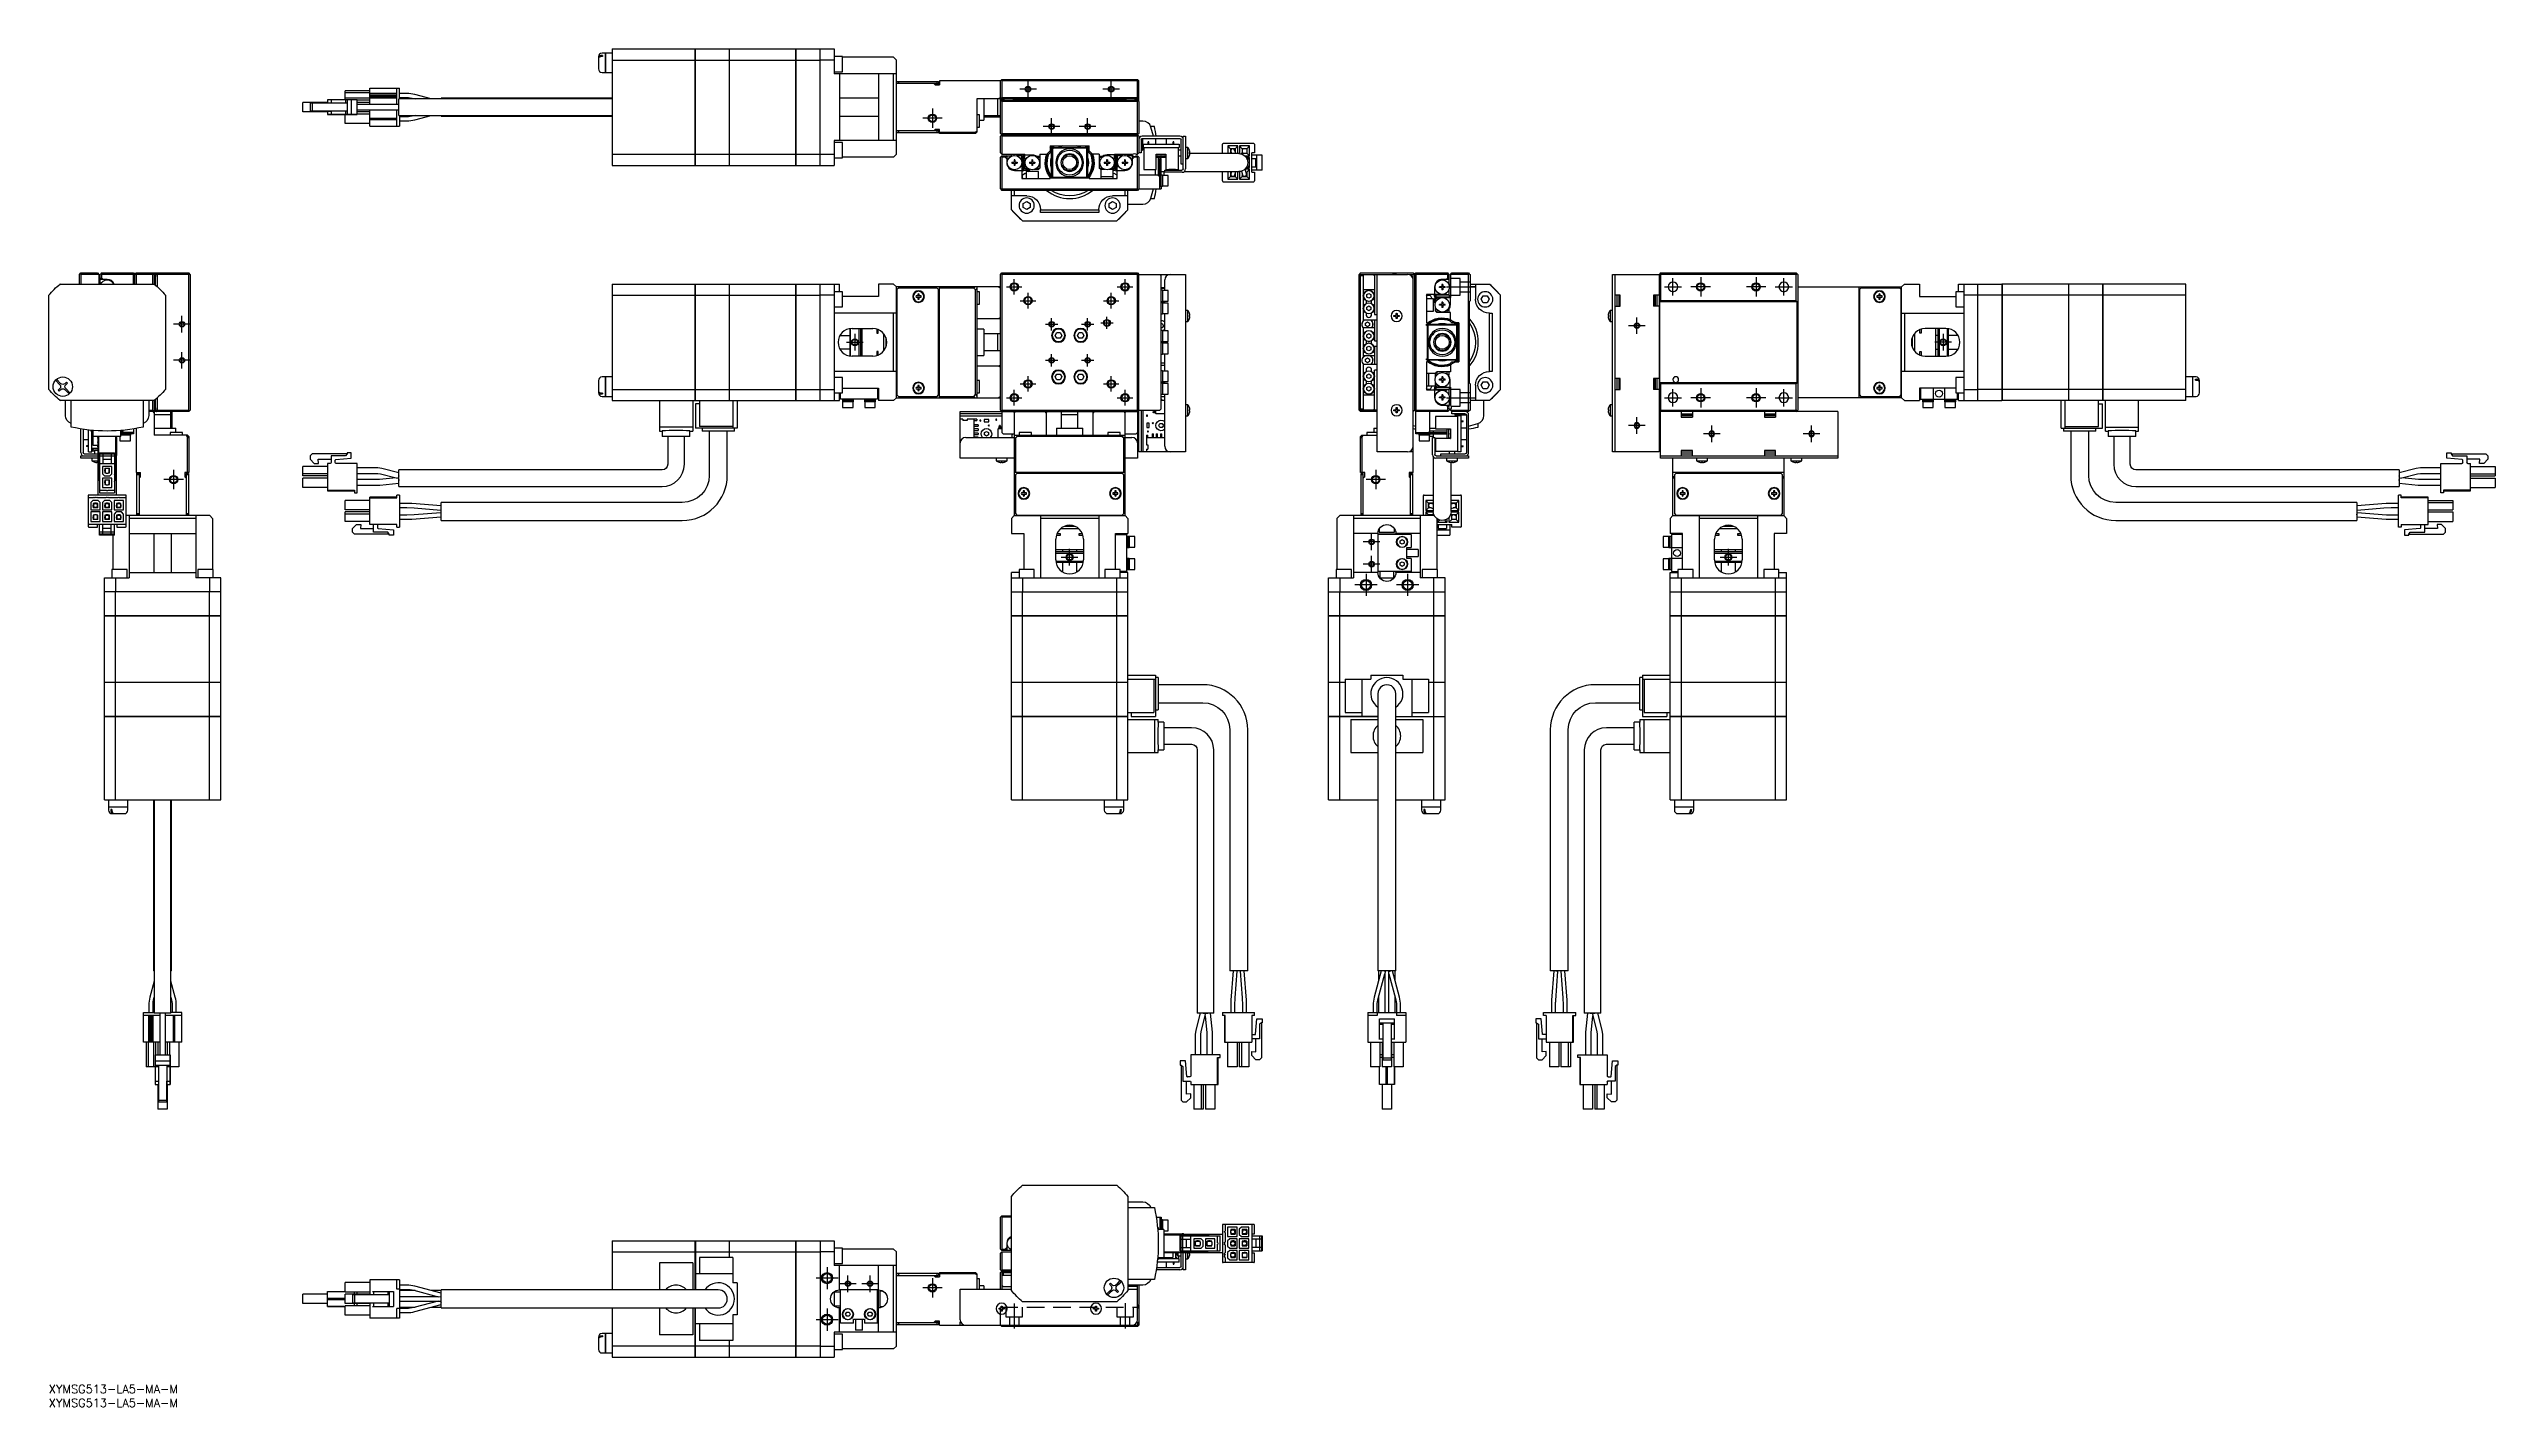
# Model space of a CAD drawing. Extents: x 0 to 883, y -8 to 482.
import ezdxf

# ---------------------------------------------------------------- set-up
doc = ezdxf.new("R2010")
doc.units = 0
doc.header["$LTSCALE"] = 0.5
doc.linetypes.add('CENTER', pattern=[50.8, 31.75, -6.35, 6.35, -6.35])
doc.linetypes.add('DASHED', pattern=[19.05, 12.7, -6.35])
for name, color, linetype in [('MSM_CENTER', 1, 'CENTER'), ('MSM_CONTINUOUS', 7, 'CONTINUOUS'), ('MSM_DASHED', 4, 'DASHED'), ('MSM_NARROW', 5, 'CONTINUOUS'), ('MSM_PART_NUMBER', 7, 'CONTINUOUS')]:
    doc.layers.add(name, color=color, linetype=linetype)
doc.styles.get("Standard").update_dxf_attribs({"font": 'txt.shx', "height": 1, "bigfont": 'bigfont.shx'})

msp = doc.modelspace()

# ---------------------------------------------------------------- texts
at = {"layer": 'MSM_PART_NUMBER'}
for p in [(0, -3), (0, -8)]:
    msp.add_text('XYMSG513-LA5-MA-M', height=3, dxfattribs=at).set_placement(p)

# ---------------------------------------------------------------- linework, layer by layer
at = {"layer": 'MSM_CENTER'}
for p, q in [((353.25, 464.34), (353.25, 470.34)), ((383.25, 464.34), (383.25, 470.34)), ((318.75, 460.34), (318.75, 453.34)), ((356.25, 467.34), (350.25, 467.34)), ((386.25, 467.34), (380.25, 467.34)), ((322.25, 456.84), (315.25, 456.84)), ((364.75, 453.84), (358.75, 453.84)), ((361.75, 450.84), (361.75, 456.84)), ((377.75, 453.84), (371.75, 453.84)), ((374.75, 450.84), (374.75, 456.84)), ((348.25, 393.23), (348.25, 398.83)), ((388.25, 393.23), (388.25, 398.83)), ((585.92, 392.93), (585.92, 399.13)), ((595.92, 399.53), (595.92, 392.53)), ((615.92, 399.53), (615.92, 392.53)), ((625.92, 392.93), (625.92, 399.13)), ((345.45, 396.03), (351.05, 396.03)), ((350.45, 391.03), (356.05, 391.03)), ((353.25, 388.23), (353.25, 393.83)), ((380.45, 391.03), (386.05, 391.03)), ((383.25, 388.23), (383.25, 393.83)), ((385.45, 396.03), (391.05, 396.03)), ((504.2, 396.03), (514.7, 396.03)), ((582.82, 396.03), (589.02, 396.03)), ((599.42, 396.03), (592.42, 396.03)), ((619.42, 396.03), (612.42, 396.03)), ((622.82, 396.03), (629.02, 396.03)), ((51, 382.53), (45, 382.53)), ((48, 379.53), (48, 385.53)), ((359.55, 382.53), (363.95, 382.53)), ((361.75, 380.33), (361.75, 384.73)), ((372.55, 382.53), (376.95, 382.53)), ((374.75, 380.33), (374.75, 384.73)), ((379.5, 383.03), (383.9, 383.03)), ((381.7, 380.83), (381.7, 385.23)), ((575.92, 382.03), (569.92, 382.03)), ((572.92, 379.03), (572.92, 385.03)), ((48, 366.53), (48, 372.53)), ((287.75, 376.03), (293.75, 376.03)), ((290.75, 379.03), (290.75, 373.03)), ((361.75, 367.33), (361.75, 371.73)), ((374.75, 367.33), (374.75, 371.73)), ((686.42, 376.03), (680.42, 376.03)), ((683.42, 379.03), (683.42, 373.03)), ((51, 369.53), (45, 369.53)), ((353.25, 358.23), (353.25, 363.83)), ((359.55, 369.53), (363.95, 369.53)), ((372.55, 369.53), (376.95, 369.53)), ((383.25, 358.23), (383.25, 363.83)), ((345.45, 356.03), (351.05, 356.03)), ((348.25, 353.23), (348.25, 358.83)), ((350.45, 361.03), (356.05, 361.03)), ((380.45, 361.03), (386.05, 361.03)), ((385.45, 356.03), (391.05, 356.03)), ((388.25, 353.23), (388.25, 358.83)), ((504.2, 356.03), (514.7, 356.03)), ((582.82, 356.03), (589.02, 356.03)), ((585.92, 352.93), (585.92, 359.13)), ((599.42, 356.03), (592.42, 356.03)), ((595.92, 359.53), (595.92, 352.53)), ((619.42, 356.03), (612.42, 356.03)), ((615.92, 359.53), (615.92, 352.53)), ((622.82, 356.03), (629.02, 356.03)), ((625.92, 352.93), (625.92, 359.13)), ((575.92, 346.03), (569.92, 346.03)), ((572.92, 343.03), (572.92, 349.03)), ((599.92, 340.03), (599.92, 346.03)), ((635.92, 340.03), (635.92, 346.03)), ((602.92, 343.03), (596.92, 343.03)), ((638.92, 343.03), (632.92, 343.03)), ((48.5, 326.53), (41.5, 326.53)), ((45, 330.03), (45, 323.03)), ((482.2, 326.53), (475.2, 326.53)), ((478.7, 330.03), (478.7, 323.03)), ((368.25, 295.54), (368.25, 301.54)), ((480.2, 304.03), (474.2, 304.03)), ((477.2, 301.03), (477.2, 307.03)), ((605.92, 295.54), (605.92, 301.54)), ((365.25, 298.54), (371.25, 298.54)), ((480.2, 296.03), (474.2, 296.03)), ((475.2, 292.53), (475.2, 284.53)), ((477.2, 293.03), (477.2, 299.03)), ((490.2, 292.53), (490.2, 284.53)), ((602.92, 298.54), (608.92, 298.54)), ((479.2, 288.53), (471.2, 288.53)), ((494.2, 288.53), (486.2, 288.53)), ((284.75, 38.5), (276.75, 38.5)), ((280.75, 42.5), (280.75, 34.5)), ((291.25, 36.5), (285.25, 36.5)), ((288.25, 33.5), (288.25, 39.5)), ((299.25, 36.5), (293.25, 36.5)), ((296.25, 33.5), (296.25, 39.5)), ((318.75, 38.5), (318.75, 31.5)), ((280.75, 27.5), (280.75, 19.5)), ((322.25, 35), (315.25, 35)), ((348.25, 29.3), (348.25, 20.3)), ((388.25, 29.5), (388.25, 20.3)), ((284.75, 23.5), (276.75, 23.5))]:
    msp.add_line(p, q, dxfattribs=at)
at = {"layer": 'MSM_CONTINUOUS'}
for p, q in [((198.25, 479.04), (198.25, 474.64)), ((200.7, 480.34), (199.55, 480.34)), ((199.75, 479.49), (199.55, 479.49)), ((199.75, 479.13), (199.55, 479.13)), ((199.75, 479.49), (199.75, 479.13)), ((200.7, 480.34), (200.7, 473.34)), ((200.75, 480.29), (200.7, 480.29)), ((200.75, 480.34), (200.75, 473.34)), ((203.25, 480.34), (200.75, 480.34)), ((203.25, 481.84), (203.25, 439.84)), ((203.25, 481.84), (233.2, 481.84)), ((203.25, 477.81), (233.2, 477.81)), ((233.2, 439.84), (233.2, 481.84)), ((233.2, 481.79), (233.25, 481.79)), ((233.2, 477.55), (233.25, 477.55)), ((233.25, 481.84), (245.5, 481.84)), ((233.25, 439.84), (233.25, 481.84)), ((233.25, 477.81), (245.5, 477.81)), ((245.5, 439.84), (245.5, 481.84)), ((245.5, 481.79), (245.55, 481.79)), ((245.5, 477.55), (245.55, 477.55)), ((245.55, 439.84), (245.55, 481.84)), ((245.55, 481.84), (269.5, 481.84)), ((245.55, 477.81), (269.5, 477.81)), ((269.5, 439.84), (269.5, 481.84)), ((269.5, 481.79), (269.55, 481.79)), ((269.5, 477.55), (269.55, 477.55)), ((269.55, 439.84), (269.55, 481.84)), ((269.55, 481.84), (283.25, 481.84)), ((269.55, 477.81), (278.25, 477.81)), ((278.25, 439.84), (278.25, 481.84)), ((283.25, 477.84), (278.25, 477.84)), ((283.25, 481.84), (283.25, 472.84)), ((286.25, 479.09), (283.25, 479.09)), ((286.25, 473.59), (286.25, 479.09)), ((304.75, 478.84), (286.25, 478.84)), ((305.75, 477.84), (304.75, 478.84)), ((305.75, 443.84), (305.75, 477.84)), ((115.8, 461.84), (115.8, 467.74)), ((115.8, 467.74), (126.5, 467.74)), ((125.5, 461.84), (125.5, 467.74)), ((126.5, 463.84), (126.5, 467.74)), ((199.55, 473.34), (200.7, 473.34)), ((200.7, 473.39), (200.75, 473.39)), ((200.75, 473.34), (203.25, 473.34)), ((283.25, 473.59), (286.25, 473.59)), ((305.75, 472.84), (283.25, 472.84)), ((285.25, 472.84), (285.25, 448.84)), ((299.25, 472.84), (299.25, 448.84)), ((304.75, 448.84), (304.75, 472.84)), ((320.95, 469.34), (305.75, 469.34)), ((305.95, 469.34), (305.95, 470.14)), ((305.95, 470.14), (320.95, 470.14)), ((306.45, 470.14), (306.45, 469.34)), ((319.75, 468.84), (319.25, 469.34)), ((321.25, 469.09), (319.5, 469.09)), ((319.75, 468.84), (321.25, 468.84)), ((320.45, 469.34), (320.45, 470.14)), ((320.95, 470.14), (320.95, 469.34)), ((321.25, 470.34), (321.25, 468.84)), ((343.25, 470.34), (321.25, 470.34)), ((343.5, 470.59), (343.25, 470.34)), ((343.25, 463.14), (343.25, 470.34)), ((343.75, 470.84), (343.5, 470.59)), ((343.5, 470.59), (343.75, 470.34)), ((343.75, 470.84), (392.75, 470.84)), ((343.75, 470.34), (343.75, 464.34)), ((392.75, 470.34), (343.75, 470.34)), ((393, 470.59), (392.75, 470.84)), ((392.75, 470.34), (393, 470.59)), ((392.75, 464.34), (392.75, 470.34)), ((393.25, 470.34), (393, 470.59)), ((393.25, 463.14), (393.25, 470.34)), ((100.55, 462.54), (91.65, 462.54)), ((91.65, 459.14), (91.65, 462.54)), ((100.55, 459.14), (91.65, 459.14)), ((100.55, 459.14), (91.65, 459.14)), ((100.55, 459.14), (91.65, 459.14)), ((94.95, 462.34), (94.25, 462.34)), ((94.25, 462.34), (94.25, 459.34)), ((94.25, 459.34), (95.75, 459.34)), ((94.95, 459.34), (94.25, 459.34)), ((94.95, 462.34), (94.95, 459.34)), ((107.55, 462.34), (94.95, 462.34)), ((107.55, 459.34), (94.95, 459.34)), ((95.75, 459.34), (97.25, 459.34)), ((97.12, 459.34), (101.8, 459.34)), ((97.25, 459.34), (97.12, 459.34)), ((100.55, 463.54), (100.55, 462.34)), ((101.5, 463.54), (100.55, 463.54)), ((100.55, 459.34), (100.55, 458.14)), ((101.8, 463.54), (101.5, 463.54)), ((101.5, 459.34), (101.8, 459.34)), ((101.8, 463.54), (101.8, 462.34)), ((107.05, 463.54), (101.8, 463.54)), ((107.05, 459.34), (101.8, 459.34)), ((101.8, 459.34), (101.8, 458.14)), ((106.9, 463.54), (106.9, 466.74)), ((115.8, 466.74), (106.9, 466.74)), ((115.8, 465.99), (106.9, 465.99)), ((115.8, 464.09), (106.9, 464.09)), ((107.05, 463.54), (107.05, 462.34)), ((107.55, 463.54), (107.05, 463.54)), ((107.55, 459.34), (107.05, 459.34)), ((107.05, 459.34), (107.05, 458.14)), ((109.05, 463.54), (107.55, 463.54)), ((107.55, 463.54), (107.55, 458.14)), ((109.05, 463.54), (109.05, 458.14)), ((111.25, 463.54), (109.05, 463.54)), ((111.25, 458.14), (111.25, 463.54)), ((115.8, 463.34), (111.25, 463.34)), ((115.8, 462.54), (111.25, 462.54)), ((118.61, 461.84), (111.25, 461.84)), ((111.25, 459.84), (118.61, 459.84)), ((111.25, 459.84), (119.15, 459.84)), ((115.8, 459.14), (111.25, 459.14)), ((115.8, 465.84), (125.5, 465.84)), ((115.8, 465.34), (125.5, 465.34)), ((115.8, 465.29), (125.5, 465.29)), ((115.8, 464.79), (125.5, 464.79)), ((115.8, 464.74), (125.5, 464.74)), ((115.8, 464.24), (125.5, 464.24)), ((115.8, 453.94), (115.8, 459.84)), ((119.87, 461.84), (118.61, 461.84)), ((118.61, 459.84), (119.87, 459.84)), ((119.15, 459.84), (119.34, 459.84)), ((119.34, 459.84), (126.25, 459.84)), ((126.25, 461.84), (119.87, 461.84)), ((119.87, 459.84), (126.25, 459.84)), ((125.5, 453.94), (125.5, 459.84)), ((126.25, 457.84), (126.25, 463.84)), ((203.25, 463.84), (126.25, 463.84)), ((129.13, 465.79), (126.5, 465.79)), ((126.5, 464.29), (129.13, 464.29)), ((131.63, 463.96), (132.08, 463.84)), ((137.87, 463.84), (132.02, 465.41)), ((141.5, 463.84), (141.5, 464.09)), ((203.25, 464.09), (141.5, 464.09)), ((299.25, 464.05), (285.25, 464.05)), ((393.25, 463.84), (334.75, 463.84)), ((334.75, 463.84), (334.75, 451.84)), ((337.25, 463.84), (337.25, 456.09)), ((342.25, 463.84), (342.25, 457.84)), ((343.25, 464.34), (342.75, 463.84)), ((343.75, 464.34), (343.25, 463.84)), ((343.25, 463.64), (344.65, 463.64)), ((343.75, 463.34), (343.25, 462.84)), ((343.35, 463.04), (343.25, 463.14)), ((343.25, 451.34), (343.25, 462.84)), ((343.35, 462.94), (343.35, 463.14)), ((343.75, 462.84), (343.5, 463.09)), ((344.35, 463.44), (343.65, 463.44)), ((343.75, 464.34), (392.75, 464.34)), ((343.75, 463.34), (392.75, 463.34)), ((392.75, 462.84), (343.75, 462.84)), ((343.75, 462.84), (343.75, 451.34)), ((344.65, 463.34), (344.65, 463.64)), ((347.75, 463.46), (388.75, 463.46)), ((347.75, 463.46), (347.75, 463.34)), ((388.75, 463.46), (388.75, 463.34)), ((393.25, 463.64), (391.85, 463.64)), ((391.85, 463.34), (391.85, 463.64)), ((392.85, 463.44), (392.15, 463.44)), ((393.25, 463.84), (392.75, 464.34)), ((393.25, 462.84), (392.75, 463.34)), ((393, 463.09), (392.75, 462.84)), ((392.75, 451.34), (392.75, 462.84)), ((393.25, 463.14), (393.15, 463.04)), ((393.15, 463.14), (393.15, 462.94)), ((393.25, 462.84), (393.25, 451.34)), ((101.5, 458.14), (100.55, 458.14)), ((100.55, 458.14), (110.25, 458.14)), ((101.8, 458.14), (101.5, 458.14)), ((107.05, 458.14), (101.8, 458.14)), ((103.3, 458.14), (103.48, 458.14)), ((103.6, 458.14), (103.3, 458.14)), ((103.48, 458.14), (109.05, 458.14)), ((111.25, 458.14), (103.6, 458.14)), ((106.9, 454.94), (106.9, 458.14)), ((115.8, 454.94), (106.9, 454.94)), ((107.55, 458.14), (107.05, 458.14)), ((109.05, 458.14), (107.55, 458.14)), ((110.25, 458.14), (111.25, 458.14)), ((115.8, 458.34), (111.25, 458.34)), ((115.8, 456.89), (125.5, 456.89)), ((115.8, 456.39), (125.5, 456.39)), ((115.8, 453.94), (126.5, 453.94)), ((126.25, 457.84), (203.25, 457.84)), ((126.5, 457.84), (126.5, 453.94)), ((129.13, 457.39), (126.5, 457.39)), ((126.5, 455.89), (129.13, 455.89)), ((132.08, 457.84), (131.62, 457.72)), ((132.01, 456.27), (137.87, 457.84)), ((141.5, 457.59), (141.5, 457.84)), ((141.5, 457.59), (203.25, 457.59)), ((285.25, 457.63), (299.25, 457.63)), ((320.95, 452.34), (305.75, 452.34)), ((305.95, 451.54), (305.95, 452.34)), ((320.95, 451.54), (305.95, 451.54)), ((306.45, 452.34), (306.45, 451.54)), ((319.25, 452.34), (319.75, 452.84)), ((321.25, 452.84), (319.75, 452.84)), ((320.45, 451.54), (320.45, 452.34)), ((320.95, 452.34), (320.95, 451.54)), ((321.25, 451.34), (321.25, 452.84)), ((321.25, 451.84), (334.14, 451.84)), ((334.25, 451.34), (321.25, 451.34)), ((333.64, 451.34), (334.14, 451.84)), ((334.14, 451.84), (334.75, 452.15)), ((334.75, 451.84), (334.25, 451.34)), ((335.75, 458.09), (334.75, 458.09)), ((334.75, 453.59), (335.75, 453.59)), ((335.75, 453.59), (335.75, 458.09)), ((335.75, 456.09), (337.25, 456.09)), ((337.25, 457.84), (343.25, 457.84)), ((337.25, 457.34), (343.25, 457.34)), ((343.25, 451.34), (343.75, 450.84)), ((343.25, 450.34), (343.75, 450.84)), ((343.25, 444.34), (343.25, 450.34)), ((343.5, 451.09), (343.75, 451.34)), ((343.75, 450.34), (343.5, 450.59)), ((343.75, 451.34), (392.75, 451.34)), ((343.75, 450.84), (392.75, 450.84)), ((343.75, 450.34), (343.75, 443.84)), ((392.75, 450.34), (343.75, 450.34)), ((353.25, 450.84), (353.6, 450.49)), ((353.6, 450.49), (382.9, 450.49)), ((382.9, 450.49), (383.25, 450.84)), ((392.75, 451.34), (393, 451.09)), ((392.75, 450.84), (393.25, 451.34)), ((392.75, 450.84), (393.25, 450.34)), ((393, 450.59), (392.75, 450.34)), ((392.75, 443.84), (392.75, 450.34)), ((394.67, 455.84), (393.25, 455.84)), ((393.25, 450.34), (393.25, 444.34)), ((408.05, 450.34), (394.45, 450.34)), ((398.82, 453.84), (397.5, 453.84)), ((398.51, 450.34), (397.55, 453.67)), ((409.25, 450.34), (410.05, 450.34)), ((409.25, 438.64), (409.25, 450.34)), ((410.05, 450.34), (410.05, 438.54)), ((203.25, 443.87), (233.2, 443.87)), ((233.2, 444.13), (233.25, 444.13)), ((233.25, 443.87), (245.5, 443.87)), ((245.5, 444.13), (245.55, 444.13)), ((245.55, 443.87), (269.5, 443.87)), ((269.5, 444.13), (269.55, 444.13)), ((269.55, 443.87), (278.25, 443.87)), ((278.25, 443.84), (283.25, 443.84)), ((305.75, 448.84), (283.25, 448.84)), ((283.25, 448.84), (283.25, 439.84)), ((286.25, 448.09), (283.25, 448.09)), ((283.25, 442.59), (286.25, 442.59)), ((286.25, 442.59), (286.25, 448.09)), ((304.75, 442.84), (286.25, 442.84)), ((304.75, 442.84), (305.75, 443.84)), ((343.75, 443.84), (343.25, 444.34)), ((343.5, 443.09), (343.25, 442.84)), ((343.25, 431.34), (343.25, 442.84)), ((343.5, 443.09), (343.75, 443.34)), ((343.75, 442.84), (343.5, 443.09)), ((343.75, 443.84), (352.05, 443.84)), ((343.75, 443.34), (347.64, 443.34)), ((343.75, 442.84), (343.75, 431.34)), ((344.95, 442.84), (343.75, 442.84)), ((345.55, 443.26), (344.95, 442.84)), ((344.95, 442.84), (345.55, 442.24)), ((345.55, 443.34), (345.55, 440.84)), ((347.25, 443.34), (347.25, 443.84)), ((348.49, 441.84), (348.2, 441.84)), ((348.2, 441.84), (348.2, 441.05)), ((348.2, 441.31), (348.49, 441.31)), ((348.25, 443.44), (348.25, 443.84)), ((348.49, 441.84), (348.49, 441.05)), ((351.05, 443.34), (349.06, 443.34)), ((350.76, 442.21), (351.05, 442.38)), ((351.05, 442.38), (351.05, 443.34)), ((351.85, 443.46), (351.25, 443.46)), ((351.25, 443.46), (351.25, 438.46)), ((351.85, 438.46), (351.85, 443.46)), ((352.05, 442.38), (352.05, 443.84)), ((352.05, 443.64), (354.75, 443.64)), ((352.34, 442.21), (352.05, 442.38)), ((354.89, 441.84), (354.6, 441.84)), ((354.6, 441.84), (354.6, 441.05)), ((354.6, 441.31), (354.89, 441.31)), ((354.89, 441.84), (354.89, 441.05)), ((356.35, 443.14), (357.55, 443.14)), ((357.55, 442.64), (356.89, 442.64)), ((357.55, 443.84), (360.75, 443.84)), ((357.55, 443.84), (357.55, 438.84)), ((360.04, 443.84), (361.25, 445.05)), ((361.25, 444.34), (360.75, 443.84)), ((361.25, 446.84), (375.25, 446.84)), ((361.25, 446.84), (361.25, 444.34)), ((361.75, 445.54), (362.55, 446.34)), ((361.75, 436.14), (361.75, 445.54)), ((362.05, 445.84), (362.05, 435.84)), ((374.25, 446.04), (362.25, 446.04)), ((362.55, 446.34), (373.95, 446.34)), ((365.38, 442.15), (365.45, 442.22)), ((365.45, 442.28), (365.45, 442.22)), ((367.19, 443.81), (367.19, 443.81)), ((373.95, 446.34), (374.25, 446.04)), ((374.75, 445.54), (374.25, 446.04)), ((374.45, 435.84), (374.45, 445.84)), ((374.75, 445.54), (374.75, 436.14)), ((375.25, 444.34), (375.25, 446.84)), ((375.25, 445.05), (376.46, 443.84)), ((375.75, 443.84), (375.25, 444.34)), ((378.95, 443.84), (375.75, 443.84)), ((378.95, 443.84), (378.95, 438.84)), ((378.95, 443.14), (380.15, 443.14)), ((379.6, 442.64), (378.95, 442.64)), ((381.89, 441.84), (381.6, 441.84)), ((381.6, 441.84), (381.6, 441.05)), ((381.6, 441.31), (381.89, 441.31)), ((384.45, 443.64), (381.75, 443.64)), ((381.89, 441.84), (381.89, 441.05)), ((384.45, 442.38), (384.16, 442.21)), ((384.45, 443.84), (390.99, 443.84)), ((384.45, 442.38), (384.45, 443.84)), ((385.25, 443.46), (384.65, 443.46)), ((384.65, 443.46), (384.65, 438.46)), ((385.25, 438.46), (385.25, 443.46)), ((385.45, 443.34), (385.45, 442.38)), ((387.44, 443.34), (385.45, 443.34)), ((385.45, 442.38), (385.74, 442.21)), ((388.29, 441.84), (388, 441.84)), ((388, 441.84), (388, 441.05)), ((388, 441.31), (388.29, 441.31)), ((388.25, 443.44), (388.25, 443.84)), ((388.29, 441.84), (388.29, 441.05)), ((390.99, 443.34), (388.86, 443.34)), ((389.25, 443.84), (389.25, 443.34)), ((390.95, 440.84), (390.95, 443.34)), ((391.55, 442.84), (390.95, 443.26)), ((390.95, 442.24), (391.55, 442.84)), ((392.75, 442.84), (391.55, 442.84)), ((392.31, 443.84), (392.75, 443.84)), ((392.31, 443.34), (392.75, 443.34)), ((393.25, 444.34), (392.75, 443.84)), ((392.75, 443.34), (393.25, 442.84)), ((393, 443.09), (392.75, 442.84)), ((392.75, 431.34), (392.75, 442.84)), ((394.05, 444.34), (393.25, 444.34)), ((393.25, 442.84), (393.25, 431.34)), ((394.05, 449.14), (394.05, 444.34)), ((394.05, 445.34), (394.55, 445.34)), ((394.55, 449.34), (394.1, 449.34)), ((394.45, 449.54), (408.05, 449.54)), ((394.55, 449.34), (394.55, 445.34)), ((394.75, 446.62), (394.55, 446.62)), ((394.75, 447.54), (407.75, 447.54)), ((394.75, 447.54), (394.75, 446.34)), ((394.75, 446.34), (407.75, 446.34)), ((395, 446.34), (395, 438.34)), ((396.62, 447.54), (396.62, 448.34)), ((396.87, 448.34), (396.62, 448.34)), ((396.87, 447.54), (396.87, 448.34)), ((399.25, 449.54), (399.25, 447.54)), ((399.5, 443.84), (403, 443.84)), ((399.5, 438.34), (399.5, 443.84)), ((403, 443.14), (399.5, 443.14)), ((403, 442.64), (399.5, 442.64)), ((400.25, 442.64), (400.25, 436.34)), ((400.75, 431.34), (400.75, 442.34)), ((400.75, 442.34), (401.25, 442.34)), ((401.25, 432.34), (401.25, 442.34)), ((403, 443.84), (403, 438.34)), ((403.25, 447.54), (403.25, 449.54)), ((405.62, 447.54), (405.62, 448.34)), ((405.87, 448.34), (405.62, 448.34)), ((405.87, 447.54), (405.87, 448.34)), ((407.5, 438.34), (407.5, 446.34)), ((408.45, 445.34), (407.5, 445.34)), ((407.5, 443.34), (408.45, 443.34)), ((407.75, 447.54), (407.75, 446.34)), ((408.45, 440.34), (408.45, 449.14)), ((410.95, 446.34), (410.05, 446.34)), ((410.05, 442.34), (410.95, 442.34)), ((410.95, 442.34), (410.95, 446.34)), ((411.5, 445.27), (411.5, 445.29)), ((411.5, 444.54), (411.64, 444.54)), ((411.5, 444.14), (411.5, 444.54)), ((411.64, 444.14), (411.5, 444.14)), ((411.5, 443.39), (411.5, 443.41)), ((429.25, 444.09), (411.63, 444.09)), ((423.35, 444.09), (423.35, 447.44)), ((434.65, 447.74), (423.65, 447.74)), ((428.9, 446.84), (425.35, 446.84)), ((425.35, 446.84), (425.35, 444.09)), ((426.25, 445.79), (425.35, 446.84)), ((426.25, 444.29), (426.08, 444.09)), ((426.25, 445.79), (426.25, 444.29)), ((428, 445.79), (426.25, 445.79)), ((426.25, 445.42), (426.62, 445.79)), ((426.54, 444.38), (426.25, 444.67)), ((426.25, 444.29), (426.56, 444.29)), ((426.41, 444.83), (426.62, 444.09)), ((428.19, 444.09), (427.84, 445.25)), ((428, 445.79), (428.9, 446.84)), ((428, 445.79), (428, 444.73)), ((428.9, 444.09), (428.9, 446.84)), ((429.5, 446.84), (429.5, 444.08)), ((433.15, 446.84), (429.5, 446.84)), ((430.45, 445.79), (429.5, 446.84)), ((430.45, 444.29), (430.15, 443.96)), ((430.45, 445.79), (430.45, 444.29)), ((432.2, 445.79), (430.45, 445.79)), ((430.45, 445.42), (430.82, 445.79)), ((430.82, 444.29), (430.45, 444.67)), ((430.45, 444.29), (432.2, 444.29)), ((431.44, 443.24), (433.15, 443.24)), ((433.15, 442.64), (431.96, 442.64)), ((432.2, 445.79), (433.15, 446.84)), ((432.2, 445.79), (432.2, 444.29)), ((432.2, 444.29), (433.15, 443.24)), ((432.36, 441.77), (433.15, 442.64)), ((433.15, 443.24), (433.15, 446.84)), ((433.15, 439.04), (433.15, 442.64)), ((434.95, 444.34), (433.95, 444.34)), ((433.95, 437.34), (433.95, 444.34)), ((437.75, 443.54), (433.95, 443.54)), ((433.95, 442.34), (435.45, 442.34)), ((434.95, 447.44), (434.95, 444.34)), ((435.45, 439.34), (435.45, 442.34)), ((435.84, 438.14), (435.84, 443.54)), ((437.75, 438.14), (437.75, 443.54)), ((203.25, 439.84), (233.2, 439.84)), ((233.2, 439.89), (233.25, 439.89)), ((233.25, 439.84), (245.5, 439.84)), ((245.5, 439.89), (245.55, 439.89)), ((245.55, 439.84), (269.5, 439.84)), ((269.5, 439.89), (269.55, 439.89)), ((269.55, 439.84), (283.25, 439.84)), ((347.35, 440.99), (348.14, 440.99)), ((347.35, 440.99), (347.35, 440.7)), ((347.35, 440.7), (348.14, 440.7)), ((347.88, 440.99), (347.88, 440.7)), ((348.2, 440.64), (348.2, 439.84)), ((348.2, 440.37), (348.49, 440.37)), ((348.49, 439.84), (348.2, 439.84)), ((348.35, 438.04), (351.05, 438.04)), ((348.49, 440.64), (348.49, 439.84)), ((348.55, 440.99), (349.35, 440.99)), ((348.55, 440.7), (349.35, 440.7)), ((348.82, 440.7), (348.82, 440.99)), ((349.35, 440.99), (349.35, 440.7)), ((351.05, 439.3), (350.76, 439.47)), ((351.05, 439.3), (351.05, 435.14)), ((351.05, 435.14), (361.25, 435.14)), ((351.25, 438.46), (351.85, 438.46)), ((351.25, 436.42), (352.25, 436.99)), ((351.25, 435.26), (351.25, 436.42)), ((351.46, 435.14), (351.25, 435.26)), ((352.05, 439.3), (352.34, 439.47)), ((352.05, 438.84), (352.05, 439.3)), ((352.05, 438.84), (353.09, 438.84)), ((352.55, 438.34), (352.05, 438.84)), ((352.25, 436.99), (352.55, 436.82)), ((354.04, 438.34), (352.55, 438.34)), ((357.05, 437.64), (352.55, 437.64)), ((352.55, 437.64), (352.55, 435.14)), ((353.75, 440.99), (354.54, 440.99)), ((353.75, 440.99), (353.75, 440.7)), ((353.75, 440.7), (354.54, 440.7)), ((354.28, 440.99), (354.28, 440.7)), ((354.6, 440.64), (354.6, 439.84)), ((354.6, 440.37), (354.89, 440.37)), ((354.89, 439.84), (354.6, 439.84)), ((354.89, 440.64), (354.89, 439.84)), ((354.95, 440.99), (355.75, 440.99)), ((354.95, 440.7), (355.75, 440.7)), ((355.22, 440.7), (355.22, 440.99)), ((357.05, 438.34), (355.46, 438.34)), ((355.75, 440.99), (355.75, 440.7)), ((356.41, 438.84), (357.55, 438.84)), ((357.55, 438.84), (357.05, 438.34)), ((357.05, 435.14), (357.05, 437.64)), ((361.25, 435.14), (361.25, 435.34)), ((361.25, 435.34), (375.25, 435.34)), ((361.75, 436.14), (362.25, 435.64)), ((362.25, 435.64), (374.25, 435.64)), ((362.55, 435.34), (362.25, 435.64)), ((365.09, 437.64), (365.27, 437.64)), ((365.5, 437.42), (365.27, 437.64)), ((365.5, 437.42), (365.33, 437.42)), ((365.45, 439.47), (365.38, 439.53)), ((365.45, 439.47), (365.45, 439.4)), ((365.5, 437.28), (365.5, 437.42)), ((365.5, 437.28), (365.5, 437.28)), ((367.19, 437.88), (367.19, 437.88)), ((371.22, 437.64), (371, 437.42)), ((371.17, 437.42), (371, 437.42)), ((371, 437.42), (371, 437.28)), ((371.22, 437.64), (371.41, 437.64)), ((374.75, 436.14), (373.95, 435.34)), ((375.25, 435.34), (375.25, 435.14)), ((375.25, 435.14), (385.45, 435.14)), ((378.95, 438.84), (380.09, 438.84)), ((379.45, 438.34), (378.95, 438.84)), ((381.04, 438.34), (379.45, 438.34)), ((379.45, 438.34), (379.45, 435.14)), ((379.45, 435.84), (383.95, 435.84)), ((380.75, 440.99), (381.54, 440.99)), ((380.75, 440.99), (380.75, 440.7)), ((380.75, 440.7), (381.54, 440.7)), ((381.28, 440.99), (381.28, 440.7)), ((381.6, 440.64), (381.6, 439.84)), ((381.6, 440.37), (381.89, 440.37)), ((381.89, 439.84), (381.6, 439.84)), ((381.89, 440.64), (381.89, 439.84)), ((381.95, 440.99), (382.75, 440.99)), ((381.95, 440.7), (382.75, 440.7)), ((382.22, 440.7), (382.22, 440.99)), ((383.95, 438.34), (382.46, 438.34)), ((382.75, 440.99), (382.75, 440.7)), ((383.41, 438.84), (384.45, 438.84)), ((384.45, 438.84), (383.95, 438.34)), ((383.95, 435.14), (383.95, 438.34)), ((383.95, 436.82), (384.25, 436.99)), ((384.16, 439.47), (384.45, 439.3)), ((384.25, 436.99), (385.25, 436.42)), ((384.45, 438.84), (384.45, 439.3)), ((384.65, 438.46), (385.25, 438.46)), ((385.25, 435.26), (385.04, 435.14)), ((385.25, 436.42), (385.25, 435.26)), ((385.74, 439.47), (385.45, 439.3)), ((385.45, 435.14), (385.45, 439.3)), ((385.45, 438.04), (388.15, 438.04)), ((387.15, 440.99), (387.94, 440.99)), ((387.15, 440.99), (387.15, 440.7)), ((387.15, 440.7), (387.94, 440.7)), ((387.68, 440.99), (387.68, 440.7)), ((388, 440.64), (388, 439.84)), ((388, 440.37), (388.29, 440.37)), ((388.29, 439.84), (388, 439.84)), ((388.29, 440.64), (388.29, 439.84)), ((388.35, 440.99), (389.15, 440.99)), ((388.35, 440.7), (389.15, 440.7)), ((388.62, 440.7), (388.62, 440.99)), ((389.15, 440.99), (389.15, 440.7)), ((401.75, 436.34), (393.25, 436.34)), ((395, 438.34), (399.5, 438.34)), ((399.25, 436.34), (399.25, 438.34)), ((400.25, 437.59), (400.75, 437.59)), ((400.25, 436.34), (400.75, 435.84)), ((401.25, 437.59), (402.55, 437.59)), ((401.75, 436.34), (401.75, 432.34)), ((403.75, 436.24), (401.75, 436.24)), ((401.75, 432.44), (403.75, 432.44)), ((402.25, 437.59), (402.25, 436.24)), ((402.55, 437.34), (402.55, 438.14)), ((402.55, 438.14), (408.75, 438.14)), ((408.85, 437.34), (402.55, 437.34)), ((403, 438.34), (404, 438.34)), ((403.75, 432.44), (403.75, 436.24)), ((404, 438.44), (406.5, 438.44)), ((404, 438.34), (404, 438.44)), ((404.8, 438.44), (404.8, 438.34)), ((404.8, 438.34), (405.7, 438.34)), ((405.17, 438.44), (405.17, 438.34)), ((405.32, 438.44), (405.32, 438.34)), ((405.7, 438.44), (405.7, 438.34)), ((406.5, 438.34), (406.5, 438.44)), ((406.5, 438.34), (407.5, 438.34)), ((409.25, 440.34), (408.45, 440.34)), ((409.58, 437.59), (429.25, 437.59)), ((423.35, 434.24), (423.35, 437.59)), ((423.65, 433.94), (434.65, 433.94)), ((425.35, 437.59), (425.35, 434.84)), ((426.25, 435.89), (425.35, 434.84)), ((425.35, 434.84), (428.9, 434.84)), ((426.25, 437.39), (426.08, 437.59)), ((426.56, 437.39), (426.25, 437.39)), ((426.25, 437.39), (426.25, 435.89)), ((426.25, 437.02), (426.54, 437.31)), ((426.62, 435.89), (426.25, 436.27)), ((426.25, 435.89), (428, 435.89)), ((426.62, 437.59), (426.41, 436.85)), ((427.84, 436.43), (428.19, 437.59)), ((428, 436.95), (428, 435.89)), ((428, 435.89), (428.9, 434.84)), ((428.9, 434.84), (428.9, 437.59)), ((429.5, 437.6), (429.5, 434.84)), ((430.45, 435.89), (429.5, 434.84)), ((429.5, 434.84), (433.15, 434.84)), ((430.28, 437.57), (430.15, 437.72)), ((430.24, 437.74), (430.6, 436.44)), ((430.45, 436.98), (430.45, 435.89)), ((430.82, 435.89), (430.45, 436.27)), ((430.45, 435.89), (432.2, 435.89)), ((432.05, 436.84), (431.57, 438.56)), ((433.15, 438.44), (431.6, 438.44)), ((431.89, 437.39), (432.2, 437.39)), ((431.96, 439.04), (433.15, 439.04)), ((432.2, 437.39), (433.15, 438.44)), ((432.2, 437.39), (432.2, 435.89)), ((432.2, 435.89), (433.15, 434.84)), ((432.36, 439.91), (433.15, 439.04)), ((433.15, 434.84), (433.15, 438.44)), ((433.95, 439.34), (435.45, 439.34)), ((437.75, 438.14), (433.95, 438.14)), ((433.95, 437.34), (434.95, 437.34)), ((434.95, 437.34), (434.95, 434.24)), ((343.25, 431.34), (343.75, 430.84)), ((343.5, 431.09), (343.75, 431.34)), ((343.75, 431.34), (392.75, 431.34)), ((392.75, 430.84), (343.75, 430.84)), ((347.25, 423.84), (347.25, 430.84)), ((352.75, 428.84), (347.25, 428.84)), ((347.25, 423.84), (351.25, 419.84)), ((348.25, 430.84), (348.25, 428.84)), ((351.5, 426.06), (352.75, 426.78)), ((351.5, 424.62), (351.5, 426.06)), ((352.75, 423.9), (351.5, 424.62)), ((352.75, 426.78), (354, 426.06)), ((354, 424.62), (352.75, 423.9)), ((354, 426.06), (354, 424.62)), ((357.75, 423.84), (378.75, 423.84)), ((357.75, 422.84), (357.75, 423.84)), ((378.75, 423.84), (378.75, 422.84)), ((382.5, 426.06), (383.75, 426.78)), ((382.5, 424.62), (382.5, 426.06)), ((383.75, 423.9), (382.5, 424.62)), ((389.25, 428.84), (383.75, 428.84)), ((383.75, 426.78), (385, 426.06)), ((385, 424.62), (383.75, 423.9)), ((385, 426.06), (385, 424.62)), ((385.25, 419.84), (389.25, 423.84)), ((388.25, 428.84), (388.25, 430.84)), ((389.25, 423.84), (389.25, 430.84)), ((389.25, 425.84), (394.67, 425.84)), ((392.75, 431.34), (393, 431.09)), ((393.25, 431.34), (392.75, 430.84)), ((393.25, 431.34), (401.25, 431.34)), ((397.5, 427.84), (398.82, 427.84)), ((397.55, 428.01), (398.51, 431.34)), ((400.75, 432.34), (401.75, 432.34)), ((401.25, 432.34), (401.25, 431.34)), ((351.25, 419.84), (385.25, 419.84)), ((378.75, 422.84), (357.75, 422.84)), ((11, 400.53), (11.5, 401.03)), ((11, 397.03), (11, 400.53)), ((11.25, 400.78), (11.5, 400.53)), ((11.5, 401.03), (17.5, 401.03)), ((11.5, 400.53), (11.5, 397.03)), ((18, 400.53), (11.5, 400.53)), ((17.5, 401.03), (18, 400.53)), ((18, 400.53), (18, 397.03)), ((18.5, 400.53), (18.75, 400.78)), ((18.5, 397.03), (18.5, 400.53)), ((21, 398.73), (18.5, 398.73)), ((19, 399.33), (18.58, 398.73)), ((19, 401.03), (18.75, 400.78)), ((18.75, 400.78), (19, 400.53)), ((19, 401.03), (30.5, 401.03)), ((19, 400.53), (19, 399.33)), ((30.5, 400.53), (19, 400.53)), ((19.6, 398.73), (19, 399.33)), ((30.5, 401.03), (31, 400.53)), ((30.5, 400.53), (30.75, 400.78)), ((30.5, 397.03), (30.5, 400.53)), ((31.5, 401.03), (31, 400.53)), ((31, 397.03), (31, 400.53)), ((31.5, 400.53), (31.25, 400.78)), ((31.5, 401.03), (38.7, 401.03)), ((31.5, 400.53), (31.5, 397.03)), ((37.5, 400.53), (31.5, 400.53)), ((38, 401.03), (37.5, 400.53)), ((37.5, 397.03), (37.5, 400.53)), ((38, 401.03), (38, 397.03)), ((38.2, 401.03), (38.2, 399.63)), ((38.5, 399.63), (38.2, 399.63)), ((38.4, 400.63), (38.4, 399.93)), ((39, 401.03), (38.5, 400.53)), ((38.5, 396.59), (38.5, 400.53)), ((38.7, 401.03), (38.8, 400.93)), ((38.7, 400.93), (38.9, 400.93)), ((38.75, 400.78), (39, 400.53)), ((39, 401.03), (50.5, 401.03)), ((50.5, 400.53), (39, 400.53)), ((39, 400.53), (39, 396.16)), ((51, 400.53), (50.5, 401.03)), ((50.5, 400.53), (50.75, 400.78)), ((50.5, 351.53), (50.5, 400.53)), ((51, 400.53), (51, 351.53)), ((343.25, 400.53), (343.75, 401.03)), ((343.25, 351.53), (343.25, 400.53)), ((343.75, 400.53), (343.5, 400.78)), ((343.75, 401.03), (392.75, 401.03)), ((343.75, 400.53), (343.75, 351.53)), ((392.75, 400.53), (343.75, 400.53)), ((392.75, 401.03), (393.25, 400.53)), ((393, 400.78), (392.75, 400.53)), ((392.75, 351.53), (392.75, 400.53)), ((393.25, 400.53), (410.05, 400.53)), ((393.25, 336.53), (393.25, 400.53)), ((401.25, 400.03), (400.75, 400.53)), ((401.25, 352.03), (401.25, 400.03)), ((402.55, 394.68), (402.55, 398.53)), ((410.05, 400.53), (410.05, 336.53)), ((473.2, 401.03), (472.7, 400.53)), ((472.7, 351.53), (472.7, 400.53)), ((472.95, 400.78), (473.2, 400.53)), ((473.2, 401.03), (484.7, 401.03)), ((473.2, 351.53), (473.2, 400.53)), ((473.2, 400.53), (490.2, 400.53)), ((474.2, 400.03), (473.2, 400.03)), ((474.2, 400.53), (474.2, 383.86)), ((477.7, 400.53), (478.2, 400.03)), ((478.2, 400.53), (478.2, 386.03)), ((479.2, 336.53), (479.2, 400.53)), ((485.2, 400.53), (484.7, 401.03)), ((484.7, 400.53), (484.95, 400.78)), ((484.8, 400.93), (485, 400.93)), ((484.9, 400.93), (485, 401.03)), ((485, 401.03), (492.2, 401.03)), ((485.3, 400.53), (485.3, 400.63)), ((485.5, 401.03), (485.5, 400.53)), ((486.2, 400.53), (485.7, 401.03)), ((485.7, 400.53), (485.7, 401.03)), ((491, 400.53), (492.2, 400.53)), ((492.7, 400.53), (492.2, 401.03)), ((492.45, 400.78), (492.2, 400.53)), ((492.2, 329.03), (492.2, 400.53)), ((492.7, 400.53), (493.2, 401.03)), ((492.7, 400.53), (492.7, 351.53)), ((492.95, 400.78), (493.2, 400.53)), ((493.2, 401.03), (504.7, 401.03)), ((493.2, 400.53), (493.2, 351.53)), ((504.7, 400.53), (493.2, 400.53)), ((505.2, 398.73), (502.7, 398.73)), ((504.7, 399.33), (504.1, 398.73)), ((504.95, 400.78), (504.7, 401.03)), ((504.7, 400.53), (504.95, 400.78)), ((504.7, 399.33), (504.7, 400.53)), ((505.12, 398.73), (504.7, 399.33)), ((504.95, 400.78), (505.2, 400.53)), ((505.2, 396.65), (505.2, 400.53)), ((505.7, 400.53), (506.2, 401.03)), ((505.7, 400.53), (505.7, 392.23)), ((512.2, 400.53), (505.7, 400.53)), ((506.2, 401.03), (512.2, 401.03)), ((512.2, 401.03), (512.45, 400.78)), ((512.2, 400.53), (512.45, 400.78)), ((512.2, 351.53), (512.2, 400.53)), ((512.45, 400.78), (512.7, 400.53)), ((512.7, 400.53), (512.7, 391.03)), ((564.12, 336.53), (564.12, 400.53)), ((564.12, 400.53), (580.92, 400.53)), ((564.92, 400.53), (564.92, 336.53)), ((580.92, 400.53), (581.17, 400.78)), ((580.92, 400.53), (580.92, 336.53)), ((581.42, 401.03), (581.17, 400.78)), ((581.17, 400.78), (581.42, 400.53)), ((581.42, 401.03), (630.42, 401.03)), ((581.42, 400.53), (581.42, 391.03)), ((630.42, 400.53), (581.42, 400.53)), ((630.92, 400.53), (630.42, 401.03)), ((630.42, 400.53), (630.67, 400.78)), ((630.42, 391.03), (630.42, 400.53)), ((630.92, 400.53), (630.92, 351.53)), ((0.13, 393.16), (0, 393.03)), ((0, 359.06), (0, 393)), ((4, 397.03), (3.87, 396.9)), ((4.03, 397.03), (37.97, 397.03)), ((38.13, 396.9), (38, 397.03)), ((42, 393.03), (41.87, 393.16)), ((42, 393), (42, 359.06)), ((203.25, 397.03), (233.2, 397.03)), ((203.25, 397.03), (203.25, 355.03)), ((203.25, 393), (233.2, 393)), ((233.2, 355.03), (233.2, 397.03)), ((233.2, 396.98), (233.25, 396.98)), ((233.2, 392.75), (233.25, 392.75)), ((233.25, 397.03), (245.5, 397.03)), ((233.25, 355.03), (233.25, 397.03)), ((233.25, 393), (245.5, 393)), ((245.5, 355.03), (245.5, 397.03)), ((245.5, 396.98), (245.55, 396.98)), ((245.5, 392.75), (245.55, 392.75)), ((245.55, 397.03), (269.5, 397.03)), ((245.55, 355.03), (245.55, 397.03)), ((245.55, 393), (269.5, 393)), ((269.5, 355.03), (269.5, 397.03)), ((269.5, 396.98), (269.55, 396.98)), ((269.5, 392.75), (269.55, 392.75)), ((269.55, 355.03), (269.55, 397.03)), ((269.55, 397.03), (285.25, 397.03)), ((269.55, 393), (278.25, 393)), ((278.25, 355.03), (278.25, 397.03)), ((283.25, 393.03), (278.25, 393.03)), ((283.25, 397.03), (283.25, 355.03)), ((286.25, 394.28), (283.25, 394.28)), ((283.25, 388.78), (286.25, 388.78)), ((285.25, 394.28), (285.25, 397.03)), ((286.25, 388.78), (286.25, 394.28)), ((299.25, 392.53), (286.25, 392.53)), ((299.25, 397.03), (299.25, 392.53)), ((304.75, 397.03), (299.25, 397.03)), ((305.75, 396.03), (304.75, 397.03)), ((305.75, 356.03), (305.75, 396.03)), ((343.25, 396.03), (305.75, 396.03)), ((306.45, 395.53), (305.95, 395.03)), ((305.95, 395.03), (305.95, 357.03)), ((320.45, 395.53), (306.45, 395.53)), ((313.51, 392.77), (312.83, 392.77)), ((312.83, 392.29), (313.51, 392.29)), ((313.51, 393.45), (313.51, 392.77)), ((313.51, 392.29), (313.51, 391.61)), ((313.99, 392.77), (313.99, 393.45)), ((314.67, 392.77), (313.99, 392.77)), ((313.99, 392.29), (314.67, 392.29)), ((313.99, 391.61), (313.99, 392.29)), ((319.25, 395.53), (319.25, 396.03)), ((319.75, 396.03), (319.75, 395.53)), ((320.95, 395.03), (320.45, 395.53)), ((320.95, 357.03), (320.95, 395.03)), ((321.25, 356.03), (321.25, 396.03)), ((333.64, 395.53), (321.25, 395.53)), ((333.64, 395.53), (334.14, 396.03)), ((334.25, 394.92), (333.64, 395.53)), ((334.75, 395.42), (334.25, 394.92)), ((334.25, 357.15), (334.25, 394.92)), ((334.75, 396.03), (334.75, 356.03)), ((335.75, 394.28), (334.75, 394.28)), ((334.75, 389.78), (335.75, 389.78)), ((335.75, 389.78), (335.75, 394.28)), ((342.75, 396.03), (343.25, 395.53)), ((401.25, 395.83), (402.55, 395.83)), ((401.25, 395.53), (402.55, 395.53)), ((401.75, 394.78), (401.25, 394.78)), ((401.25, 390.78), (401.75, 390.78)), ((401.25, 390.53), (402.55, 390.53)), ((401.75, 390.28), (401.25, 390.28)), ((401.75, 394.78), (401.75, 390.78)), ((403.75, 394.68), (401.75, 394.68)), ((401.75, 390.88), (403.75, 390.88)), ((401.75, 390.28), (401.75, 386.28)), ((403.75, 390.18), (401.75, 390.18)), ((402.55, 390.18), (402.55, 390.88)), ((403.75, 390.88), (403.75, 394.68)), ((403.75, 386.38), (403.75, 390.18)), ((474.2, 395.03), (478.2, 395.03)), ((475.2, 391.05), (475.2, 390.02)), ((475.45, 393.22), (476.2, 393.65)), ((475.45, 392.35), (475.45, 393.22)), ((476.2, 391.92), (475.45, 392.35)), ((475.45, 388.72), (476.2, 389.15)), ((475.45, 387.85), (475.45, 388.72)), ((476.2, 393.65), (476.95, 393.22)), ((476.95, 392.35), (476.2, 391.92)), ((476.2, 389.15), (476.95, 388.72)), ((476.95, 393.22), (476.95, 392.35)), ((476.95, 388.72), (476.95, 387.85)), ((477.2, 390.02), (477.2, 391.05)), ((501.15, 393.23), (497, 393.23)), ((497, 393.23), (497, 383.03)), ((497, 392.82), (497.12, 393.03)), ((499.5, 391.73), (497, 391.73)), ((497.12, 393.03), (498.27, 393.03)), ((498.27, 393.03), (498.85, 392.03)), ((498.85, 392.03), (498.68, 391.73)), ((499.5, 387.23), (499.5, 391.73)), ((499.9, 395.93), (499.9, 393.23)), ((500.2, 391.73), (500.7, 392.23)), ((500.2, 390.25), (500.2, 391.73)), ((500.2, 387.23), (500.2, 388.82)), ((500.31, 393.03), (500.31, 392.43)), ((505.31, 393.03), (500.31, 393.03)), ((500.31, 392.43), (505.31, 392.43)), ((500.7, 392.23), (500.7, 391.19)), ((500.7, 392.23), (501.15, 392.23)), ((501.15, 393.23), (501.32, 393.53)), ((501.15, 392.23), (501.32, 391.94)), ((502.49, 396.08), (501.7, 396.08)), ((501.7, 395.79), (501.7, 396.08)), ((502.49, 395.79), (501.7, 395.79)), ((502.49, 389.68), (501.7, 389.68)), ((501.7, 389.39), (501.7, 389.68)), ((502.49, 389.39), (501.7, 389.39)), ((502.23, 396.08), (502.23, 395.79)), ((502.23, 389.68), (502.23, 389.39)), ((502.84, 396.93), (502.55, 396.93)), ((502.55, 396.93), (502.55, 396.14)), ((502.84, 396.4), (502.55, 396.4)), ((502.55, 395.73), (502.55, 394.93)), ((502.55, 395.46), (502.84, 395.46)), ((502.84, 394.93), (502.55, 394.93)), ((502.84, 390.53), (502.55, 390.53)), ((502.55, 390.53), (502.55, 389.74)), ((502.84, 390), (502.55, 390)), ((502.55, 389.33), (502.55, 388.53)), ((502.55, 389.06), (502.84, 389.06)), ((502.84, 388.53), (502.55, 388.53)), ((502.84, 396.93), (502.84, 396.14)), ((502.84, 395.73), (502.84, 394.93)), ((502.84, 390.53), (502.84, 389.74)), ((502.84, 389.33), (502.84, 388.53)), ((503.7, 396.08), (502.9, 396.08)), ((503.7, 395.79), (502.9, 395.79)), ((503.7, 389.68), (502.9, 389.68)), ((503.7, 389.39), (502.9, 389.39)), ((503.17, 396.08), (503.17, 395.79)), ((503.17, 389.68), (503.17, 389.39)), ((503.7, 395.79), (503.7, 396.08)), ((503.7, 389.39), (503.7, 389.68)), ((504.07, 393.53), (504.24, 393.23)), ((504.07, 391.94), (504.24, 392.23)), ((504.24, 393.23), (505.2, 393.23)), ((504.24, 392.23), (505.7, 392.23)), ((505.2, 397.03), (505.7, 397.03)), ((505.2, 393.23), (505.2, 395.22)), ((505.29, 396.03), (505.7, 396.03)), ((505.31, 392.43), (505.31, 393.03)), ((505.5, 392.23), (505.5, 389.53)), ((512.7, 391.03), (512.35, 390.68)), ((512.35, 390.68), (512.35, 361.38)), ((512.7, 397.03), (519.7, 397.03)), ((514.7, 396.03), (512.7, 396.03)), ((514.7, 397.03), (514.7, 391.53)), ((516.75, 391.53), (517.47, 392.78)), ((517.47, 390.28), (516.75, 391.53)), ((517.47, 392.78), (518.92, 392.78)), ((518.92, 390.28), (517.47, 390.28)), ((518.92, 392.78), (519.64, 391.53)), ((519.64, 391.53), (518.92, 390.28)), ((523.7, 393.03), (519.7, 397.03)), ((523.7, 359.03), (523.7, 393.03)), ((566.92, 393.03), (564.92, 393.03)), ((564.92, 389.03), (566.92, 389.03)), ((565.72, 393.03), (565.72, 389.03)), ((566.42, 393.03), (566.42, 389.03)), ((566.92, 389.03), (566.92, 393.03)), ((580.92, 393.03), (578.92, 393.03)), ((578.92, 393.03), (578.92, 389.03)), ((580.92, 389.03), (578.92, 389.03)), ((579.42, 389.03), (579.42, 393.03)), ((579.62, 389.03), (579.62, 393.03)), ((580.12, 393.03), (580.12, 389.03)), ((581.42, 391.03), (581.07, 390.68)), ((630.77, 390.68), (581.07, 390.68)), ((581.07, 390.68), (581.07, 361.38)), ((630.42, 391.03), (581.42, 391.03)), ((630.77, 390.68), (630.42, 391.03)), ((630.77, 361.38), (630.77, 390.68)), ((630.92, 396.03), (668.42, 396.03)), ((652.92, 396.03), (652.92, 356.03)), ((652.92, 390.53), (653.22, 390.53)), ((653.22, 389.78), (652.92, 389.78)), ((653.72, 395.53), (653.22, 395.03)), ((653.22, 395.03), (653.22, 357.03)), ((667.72, 395.53), (653.72, 395.53)), ((654.42, 396.03), (654.42, 395.53)), ((654.92, 396.03), (654.92, 395.53)), ((660.18, 392.77), (659.5, 392.77)), ((659.5, 392.29), (660.18, 392.29)), ((660.18, 393.45), (660.18, 392.77)), ((660.18, 392.29), (660.18, 391.61)), ((660.66, 392.77), (660.66, 393.45)), ((661.34, 392.77), (660.66, 392.77)), ((660.66, 391.61), (660.66, 392.29)), ((660.66, 392.29), (661.34, 392.29)), ((668.22, 395.03), (667.72, 395.53)), ((668.22, 357.03), (668.22, 395.03)), ((668.42, 390.53), (668.22, 390.53)), ((669.42, 397.03), (668.42, 396.03)), ((668.42, 356.03), (668.42, 396.03)), ((669.42, 397.03), (674.92, 397.03)), ((674.92, 397.03), (674.92, 392.53)), ((674.92, 392.53), (687.92, 392.53)), ((687.92, 394.28), (687.92, 388.78)), ((690.92, 394.28), (687.92, 394.28)), ((687.92, 388.78), (690.92, 388.78)), ((688.92, 394.28), (688.92, 397.03)), ((688.92, 397.03), (704.62, 397.03)), ((690.92, 355.03), (690.92, 397.03)), ((695.92, 393.03), (690.92, 393.03)), ((695.92, 355.03), (695.92, 397.03)), ((704.62, 393), (695.92, 393)), ((704.62, 397.03), (704.62, 355.03)), ((704.67, 396.98), (704.62, 396.98)), ((704.67, 392.75), (704.62, 392.75)), ((728.62, 397.03), (704.67, 397.03)), ((704.67, 397.03), (704.67, 355.03)), ((728.62, 393), (704.67, 393)), ((728.62, 397.03), (728.62, 355.03)), ((728.67, 396.98), (728.62, 396.98)), ((728.67, 392.75), (728.62, 392.75)), ((728.67, 397.03), (728.67, 355.03)), ((740.92, 397.03), (728.67, 397.03)), ((740.92, 393), (728.67, 393)), ((740.92, 397.03), (740.92, 355.03)), ((740.97, 396.98), (740.92, 396.98)), ((740.97, 392.75), (740.92, 392.75)), ((740.97, 397.03), (740.97, 355.03)), ((770.92, 397.03), (740.97, 397.03)), ((770.92, 393), (740.97, 393)), ((770.92, 355.03), (770.92, 397.03)), ((305.75, 386.53), (283.25, 386.53)), ((288.95, 380.97), (288.95, 371.1)), ((289.15, 371.07), (289.15, 381)), ((289.75, 381.03), (297.25, 381.03)), ((292.25, 381.03), (292.25, 371.03)), ((292.75, 381.03), (292.75, 371.03)), ((293.45, 371.03), (293.45, 381.03)), ((298.65, 380.83), (298.65, 379.37)), ((299.15, 379.37), (299.15, 380.66)), ((304.75, 365.53), (304.75, 386.53)), ((305.95, 386.03), (305.75, 386.03)), ((305.95, 383.53), (305.75, 383.53)), ((321.25, 386.03), (320.95, 386.03)), ((320.95, 384.28), (321.25, 384.28)), ((321.05, 381.03), (320.95, 381.03)), ((321.05, 371.03), (321.05, 381.03)), ((321.25, 380.83), (321.05, 381.03)), ((342.75, 384.52), (334.75, 384.52)), ((337.25, 380.78), (334.75, 380.78)), ((337.25, 380.78), (337.25, 371.28)), ((343.25, 385.02), (342.75, 384.52)), ((363.09, 378.53), (363.67, 379.53)), ((363.67, 379.53), (364.83, 379.53)), ((364.83, 379.53), (365.4, 378.53)), ((371.09, 378.53), (371.67, 379.53)), ((371.67, 379.53), (372.83, 379.53)), ((372.83, 379.53), (373.4, 378.53)), ((401.25, 386.28), (401.75, 386.28)), ((401.25, 382.78), (401.68, 382.78)), ((401.68, 381.28), (401.25, 381.28)), ((401.75, 380.28), (401.25, 380.28)), ((401.68, 382.78), (402.12, 382.03)), ((402.12, 382.03), (401.68, 381.28)), ((401.75, 386.38), (403.75, 386.38)), ((401.75, 386.37), (402.55, 386.37)), ((401.75, 380.28), (401.75, 376.28)), ((403.75, 380.18), (401.75, 380.18)), ((402.55, 380.18), (402.55, 386.38)), ((403.75, 376.38), (403.75, 380.18)), ((410.95, 387.53), (410.05, 387.53)), ((410.05, 383.53), (410.95, 383.53)), ((410.95, 383.53), (410.95, 387.53)), ((411.5, 386.46), (411.5, 386.48)), ((411.5, 385.73), (411.64, 385.73)), ((411.5, 385.33), (411.5, 385.73)), ((411.64, 385.33), (411.5, 385.33)), ((411.5, 384.58), (411.5, 384.6)), ((479.2, 384.03), (474.2, 384.03)), ((474.2, 381.23), (474.2, 370.86)), ((478.2, 381.23), (474.2, 381.23)), ((474.95, 382.97), (475.7, 383.4)), ((474.95, 382.1), (474.95, 382.97)), ((475.7, 381.67), (474.95, 382.1)), ((475.2, 386.55), (475.2, 386.03)), ((476.2, 387.42), (475.45, 387.85)), ((475.7, 383.4), (476.45, 382.97)), ((476.45, 382.1), (475.7, 381.67)), ((476.95, 387.85), (476.2, 387.42)), ((476.45, 382.97), (476.45, 382.1)), ((477.2, 386.03), (477.2, 386.55)), ((478.2, 386.03), (479.2, 386.03)), ((478.2, 384.03), (478.2, 376.53)), ((485.27, 385.73), (486, 385.73)), ((486, 385.33), (485.27, 385.33)), ((486, 385.73), (486, 386.46)), ((486, 384.6), (486, 385.33)), ((486.4, 386.46), (486.4, 385.73)), ((486.4, 385.73), (487.12, 385.73)), ((487.12, 385.33), (486.4, 385.33)), ((486.4, 385.33), (486.4, 384.6)), ((497, 387.23), (499.5, 387.23)), ((497, 383.03), (497.2, 383.03)), ((497.2, 383.03), (497.2, 369.03)), ((497.2, 381.73), (497.5, 382.03)), ((497.7, 382.23), (497.5, 382.03)), ((497.5, 382.03), (497.5, 370.03)), ((497.7, 382.23), (498, 382.53)), ((507.7, 382.23), (497.7, 382.23)), ((498, 382.53), (507.4, 382.53)), ((500.7, 386.73), (500.2, 387.23)), ((500.7, 387.87), (500.7, 386.73)), ((505.7, 386.73), (500.7, 386.73)), ((504.5, 386.73), (504.5, 387.39)), ((505, 387.94), (505, 386.73)), ((505.7, 383.53), (505.7, 386.73)), ((505.7, 384.24), (506.9, 383.03)), ((506.2, 383.03), (505.7, 383.53)), ((508.7, 383.03), (506.2, 383.03)), ((507.4, 382.53), (507.7, 382.23)), ((507.9, 382.03), (507.7, 382.23)), ((507.9, 370.03), (507.9, 382.03)), ((507.9, 382.03), (508.2, 381.73)), ((508.2, 381.73), (508.2, 370.33)), ((508.7, 383.03), (508.7, 369.03)), ((519.7, 365.53), (519.7, 386.53)), ((519.7, 386.53), (520.7, 386.53)), ((520.7, 386.53), (520.7, 365.53)), ((562.53, 385.73), (562.66, 385.73)), ((562.66, 385.33), (562.53, 385.33)), ((562.66, 386.48), (562.66, 386.46)), ((562.66, 385.73), (562.66, 385.33)), ((562.66, 384.6), (562.66, 384.58)), ((563.22, 387.53), (563.22, 383.53)), ((564.12, 387.53), (563.22, 387.53)), ((563.22, 383.53), (564.12, 383.53)), ((652.92, 384.28), (653.22, 384.28)), ((653.12, 381.03), (652.92, 380.83)), ((653.12, 381.03), (653.12, 371.03)), ((653.22, 381.03), (653.12, 381.03)), ((668.42, 386.03), (668.22, 386.03)), ((668.42, 383.53), (668.22, 383.53)), ((668.42, 386.53), (690.92, 386.53)), ((669.42, 386.53), (669.42, 365.53)), ((675.02, 379.37), (675.02, 380.66)), ((675.52, 380.83), (675.52, 379.37)), ((684.42, 381.03), (676.92, 381.03)), ((680.72, 371.03), (680.72, 381.03)), ((681.42, 381.03), (681.42, 371.03)), ((681.92, 381.03), (681.92, 371.03)), ((685.02, 371.07), (685.02, 381)), ((685.22, 380.97), (685.22, 371.1)), ((285.42, 378.53), (288.95, 378.53)), ((288.95, 373.53), (285.42, 373.53)), ((297.25, 371.03), (289.75, 371.03)), ((292.75, 378.53), (293.45, 378.53)), ((293.45, 373.53), (292.75, 373.53)), ((298.65, 379.38), (299.15, 379.38)), ((298.65, 379.37), (299.15, 379.37)), ((298.65, 372.7), (298.65, 371.23)), ((299.15, 372.7), (298.65, 372.7)), ((299.15, 372.68), (298.65, 372.68)), ((299.15, 371.41), (299.15, 372.7)), ((301.15, 379.16), (301.15, 372.9)), ((301.95, 377.74), (301.95, 374.33)), ((301.95, 377.28), (302.09, 377.28)), ((302.09, 374.78), (301.95, 374.78)), ((320.95, 371.03), (321.05, 371.03)), ((321.05, 371.03), (321.25, 371.23)), ((334.75, 371.28), (337.25, 371.28)), ((343.25, 379.03), (337.25, 379.03)), ((337.25, 373.03), (343.25, 373.03)), ((342.25, 379.03), (342.25, 373.03)), ((363.67, 377.53), (363.09, 378.53)), ((364.83, 377.53), (363.67, 377.53)), ((365.4, 378.53), (364.83, 377.53)), ((371.67, 377.53), (371.09, 378.53)), ((372.83, 377.53), (371.67, 377.53)), ((373.4, 378.53), (372.83, 377.53)), ((401.25, 376.28), (401.75, 376.28)), ((401.75, 375.78), (401.25, 375.78)), ((401.25, 371.78), (401.75, 371.78)), ((401.75, 376.38), (403.75, 376.38)), ((401.75, 375.78), (401.75, 371.78)), ((403.75, 375.68), (401.75, 375.68)), ((401.75, 371.88), (403.75, 371.88)), ((402.55, 371.79), (401.75, 371.79)), ((402.55, 375.68), (402.55, 376.38)), ((402.55, 365.68), (402.55, 371.88)), ((403.75, 371.88), (403.75, 375.68)), ((474.2, 371.23), (478.2, 371.23)), ((475.2, 376.55), (475.2, 375.52)), ((475.45, 378.72), (476.2, 379.15)), ((475.45, 377.85), (475.45, 378.72)), ((476.2, 377.42), (475.45, 377.85)), ((475.45, 374.22), (476.2, 374.65)), ((475.45, 373.35), (475.45, 374.22)), ((476.2, 372.92), (475.45, 373.35)), ((476.2, 379.15), (476.95, 378.72)), ((476.95, 377.85), (476.2, 377.42)), ((476.2, 374.65), (476.95, 374.22)), ((476.95, 373.35), (476.2, 372.92)), ((476.95, 378.72), (476.95, 377.85)), ((476.95, 374.22), (476.95, 373.35)), ((477.2, 375.52), (477.2, 376.55)), ((478.2, 376.53), (479.2, 376.53)), ((478.2, 374.53), (478.2, 368.03)), ((479.2, 374.53), (478.2, 374.53)), ((499.13, 378.78), (499.13, 378.78)), ((499.13, 378.78), (499.27, 378.78)), ((499.27, 373.28), (499.13, 373.28)), ((499.27, 378.78), (499.5, 379.01)), ((499.27, 378.78), (499.27, 378.95)), ((499.27, 373.11), (499.27, 373.28)), ((499.5, 373.06), (499.27, 373.28)), ((499.5, 379.2), (499.5, 379.01)), ((499.5, 373.06), (499.5, 372.87)), ((499.73, 377.1), (499.73, 377.1)), ((501.32, 378.83), (501.25, 378.83)), ((501.32, 378.83), (501.39, 378.9)), ((504.01, 378.9), (504.07, 378.83)), ((504.14, 378.83), (504.07, 378.83)), ((505.66, 377.09), (505.66, 377.1)), ((652.92, 371.23), (653.12, 371.03)), ((653.12, 371.03), (653.22, 371.03)), ((672.22, 377.28), (672.08, 377.28)), ((672.08, 374.78), (672.22, 374.78)), ((672.22, 377.74), (672.22, 374.33)), ((673.02, 379.16), (673.02, 372.9)), ((675.52, 379.38), (675.02, 379.38)), ((675.52, 379.37), (675.02, 379.37)), ((675.02, 371.41), (675.02, 372.7)), ((675.02, 372.7), (675.52, 372.7)), ((675.02, 372.68), (675.52, 372.68)), ((675.52, 372.7), (675.52, 371.23)), ((676.92, 371.03), (684.42, 371.03)), ((681.42, 378.53), (680.72, 378.53)), ((680.72, 373.53), (681.42, 373.53)), ((688.75, 378.53), (685.22, 378.53)), ((685.22, 373.53), (688.75, 373.53)), ((3.94, 360.74), (2.35, 362.33)), ((2.71, 362.68), (4.29, 361.09)), ((198.25, 362.23), (198.25, 357.83)), ((200.7, 363.53), (199.55, 363.53)), ((200.7, 363.53), (200.7, 356.53)), ((200.75, 363.48), (200.7, 363.48)), ((200.75, 363.53), (200.75, 356.53)), ((203.25, 363.53), (200.75, 363.53)), ((305.75, 365.53), (283.25, 365.53)), ((286.25, 363.28), (283.25, 363.28)), ((286.25, 357.78), (286.25, 363.28)), ((305.75, 368.53), (305.95, 368.53)), ((305.75, 366.03), (305.95, 366.03)), ((321.25, 367.78), (320.95, 367.78)), ((320.95, 366.03), (321.25, 366.03)), ((334.75, 367.55), (342.75, 367.55)), ((335.75, 362.28), (334.75, 362.28)), ((335.75, 357.78), (335.75, 362.28)), ((342.75, 367.55), (343.25, 367.05)), ((363.09, 363.53), (363.67, 364.53)), ((363.67, 362.53), (363.09, 363.53)), ((363.67, 364.53), (364.83, 364.53)), ((364.83, 362.53), (363.67, 362.53)), ((364.83, 364.53), (365.4, 363.53)), ((365.4, 363.53), (364.83, 362.53)), ((371.09, 363.53), (371.67, 364.53)), ((371.67, 362.53), (371.09, 363.53)), ((371.67, 364.53), (372.83, 364.53)), ((372.83, 362.53), (371.67, 362.53)), ((372.83, 364.53), (373.4, 363.53)), ((373.4, 363.53), (372.83, 362.53)), ((401.25, 368.59), (402.55, 368.59)), ((402.55, 367.66), (401.25, 367.66)), ((401.75, 365.78), (401.25, 365.78)), ((401.75, 365.78), (401.75, 361.78)), ((403.75, 365.68), (401.75, 365.68)), ((401.75, 361.88), (403.75, 361.88)), ((402.55, 361.18), (402.55, 361.88)), ((403.75, 361.88), (403.75, 365.68)), ((474.2, 368.21), (474.2, 351.53)), ((479.2, 368.03), (474.2, 368.03)), ((474.95, 369.97), (475.7, 370.4)), ((474.95, 369.1), (474.95, 369.97)), ((475.7, 368.67), (474.95, 369.1)), ((475.2, 366.03), (475.2, 365.52)), ((475.2, 362.05), (475.2, 361.02)), ((475.45, 364.22), (476.2, 364.65)), ((475.45, 363.35), (475.45, 364.22)), ((476.2, 362.92), (475.45, 363.35)), ((475.7, 370.4), (476.45, 369.97)), ((476.45, 369.1), (475.7, 368.67)), ((476.2, 364.65), (476.95, 364.22)), ((476.95, 363.35), (476.2, 362.92)), ((476.45, 369.97), (476.45, 369.1)), ((476.95, 364.22), (476.95, 363.35)), ((477.2, 365.52), (477.2, 366.03)), ((477.2, 361.02), (477.2, 362.05)), ((478.2, 351.53), (478.2, 366.03)), ((479.2, 366.03), (478.2, 366.03)), ((497.2, 369.03), (497, 369.03)), ((497, 369.03), (497, 358.83)), ((500.2, 364.83), (497, 364.83)), ((497.5, 370.03), (497.2, 370.33)), ((497.5, 370.03), (497.7, 369.83)), ((497.7, 369.83), (507.7, 369.83)), ((498, 369.53), (497.7, 369.83)), ((497.7, 364.83), (497.7, 360.33)), ((507.4, 369.53), (498, 369.53)), ((500.2, 364.83), (500.7, 365.33)), ((500.2, 363.25), (500.2, 364.83)), ((500.7, 365.33), (500.7, 364.19)), ((505.7, 365.33), (500.7, 365.33)), ((502.49, 362.68), (501.7, 362.68)), ((501.7, 362.39), (501.7, 362.68)), ((502.49, 362.39), (501.7, 362.39)), ((502.23, 362.68), (502.23, 362.39)), ((502.55, 363.53), (502.55, 362.74)), ((502.84, 363.53), (502.55, 363.53)), ((502.84, 363), (502.55, 363)), ((502.55, 362.33), (502.55, 361.53)), ((502.55, 362.06), (502.84, 362.06)), ((502.84, 363.53), (502.84, 362.74)), ((502.84, 362.33), (502.84, 361.53)), ((503.7, 362.68), (502.9, 362.68)), ((503.7, 362.39), (502.9, 362.39)), ((503.17, 362.68), (503.17, 362.39)), ((503.7, 362.39), (503.7, 362.68)), ((504.5, 364.68), (504.5, 365.33)), ((505, 365.33), (505, 364.13)), ((505.5, 359.83), (505.5, 362.53)), ((506.9, 369.03), (505.7, 367.83)), ((505.7, 368.53), (506.2, 369.03)), ((505.7, 368.53), (505.7, 365.33)), ((506.2, 369.03), (508.7, 369.03)), ((507.7, 369.83), (507.4, 369.53)), ((507.7, 369.83), (507.9, 370.03)), ((508.2, 370.33), (507.9, 370.03)), ((520.7, 365.53), (519.7, 365.53)), ((566.92, 363.03), (564.92, 363.03)), ((565.72, 363.03), (565.72, 359.03)), ((566.42, 363.03), (566.42, 359.03)), ((566.92, 359.03), (566.92, 363.03)), ((580.92, 363.03), (578.92, 363.03)), ((578.92, 363.03), (578.92, 359.03)), ((579.42, 359.03), (579.42, 363.03)), ((579.62, 359.03), (579.62, 363.03)), ((580.12, 363.03), (580.12, 359.03)), ((653.22, 367.78), (652.92, 367.78)), ((652.92, 362.28), (653.22, 362.28)), ((668.22, 368.53), (668.42, 368.53)), ((668.22, 366.03), (668.42, 366.03)), ((690.92, 365.53), (668.42, 365.53)), ((687.92, 363.28), (687.92, 357.78)), ((690.92, 363.28), (687.92, 363.28)), ((773.42, 363.53), (770.92, 363.53)), ((773.42, 356.53), (773.42, 363.53)), ((773.47, 363.48), (773.42, 363.48)), ((773.47, 356.53), (773.47, 363.53)), ((774.62, 363.53), (773.47, 363.53)), ((774.42, 362.68), (774.62, 362.68)), ((774.42, 362.33), (774.42, 362.68)), ((774.42, 362.33), (774.62, 362.33)), ((775.92, 357.83), (775.92, 362.23)), ((0, 359.03), (0.13, 358.9)), ((3.34, 358.73), (3.94, 359.33)), ((3.69, 358.37), (3.34, 358.73)), ((4.29, 358.97), (3.69, 358.37)), ((3.87, 355.16), (4, 355.03)), ((37.97, 355.03), (4.03, 355.03)), ((5.71, 361.09), (6.31, 361.7)), ((7.29, 357.39), (5.71, 358.97)), ((6, 349.61), (6, 355.03)), ((6.66, 361.34), (6.06, 360.74)), ((6.06, 359.33), (7.65, 357.74)), ((6.31, 361.7), (6.66, 361.34)), ((8, 345.46), (8, 355.03)), ((34, 355.03), (34, 345.46)), ((36, 355.03), (36, 349.61)), ((37.5, 351.53), (37.5, 355.03)), ((38, 355.03), (38.13, 355.16)), ((38, 355.03), (38, 342.53)), ((38.5, 351.53), (38.5, 355.47)), ((39, 355.91), (39, 351.53)), ((41.87, 358.9), (42, 359.03)), ((199.75, 357.74), (199.55, 357.74)), ((199.75, 357.39), (199.55, 357.39)), ((199.55, 356.53), (200.7, 356.53)), ((199.75, 357.74), (199.75, 357.39)), ((200.7, 356.58), (200.75, 356.58)), ((200.75, 356.53), (203.25, 356.53)), ((203.25, 359.06), (233.2, 359.06)), ((203.25, 355.03), (233.2, 355.03)), ((220.25, 355.03), (220.25, 344.04)), ((232.25, 355.03), (232.25, 344.04)), ((233.2, 359.32), (233.25, 359.32)), ((233.2, 355.08), (233.25, 355.08)), ((233.25, 359.06), (245.5, 359.06)), ((233.25, 355.03), (269.5, 355.03)), ((233.25, 353.83), (233.25, 345.03)), ((234.75, 353.83), (233.25, 353.83)), ((234.75, 355.03), (234.75, 345.63)), ((245.5, 359.32), (245.55, 359.32)), ((245.5, 355.08), (245.55, 355.08)), ((245.55, 359.06), (269.5, 359.06)), ((246.75, 355.03), (246.75, 345.03)), ((248.25, 355.03), (248.25, 345.03)), ((269.5, 359.32), (269.55, 359.32)), ((269.5, 355.08), (269.55, 355.08)), ((269.55, 359.06), (278.25, 359.06)), ((269.55, 355.03), (285.25, 355.03)), ((278.25, 359.03), (283.25, 359.03)), ((283.25, 357.78), (286.25, 357.78)), ((285.25, 355.03), (285.25, 357.78)), ((285.55, 355.53), (285.55, 357.78)), ((298.95, 355.53), (285.55, 355.53)), ((286.25, 359.53), (299.25, 359.53)), ((286.25, 355.53), (286.25, 354.53)), ((290.25, 355.03), (286.25, 355.03)), ((290.25, 354.53), (286.25, 354.53)), ((286.35, 354.53), (286.35, 352.53)), ((290.15, 352.53), (290.15, 354.53)), ((290.25, 354.53), (290.25, 355.53)), ((294.25, 355.53), (294.25, 354.53)), ((298.25, 355.03), (294.25, 355.03)), ((298.25, 354.53), (294.25, 354.53)), ((294.35, 354.53), (294.35, 352.53)), ((298.15, 352.53), (298.15, 354.53)), ((298.25, 354.53), (298.25, 355.53)), ((298.95, 359.53), (298.95, 355.53)), ((299.25, 359.53), (299.25, 355.03)), ((304.75, 355.03), (299.25, 355.03)), ((304.75, 355.03), (305.75, 356.03)), ((305.75, 356.03), (343.25, 356.03)), ((305.95, 357.03), (306.45, 356.53)), ((306.45, 356.53), (320.45, 356.53)), ((313.51, 359.77), (312.83, 359.77)), ((312.83, 359.29), (313.51, 359.29)), ((313.51, 360.45), (313.51, 359.77)), ((313.51, 359.29), (313.51, 358.61)), ((313.99, 359.77), (313.99, 360.45)), ((314.67, 359.77), (313.99, 359.77)), ((313.99, 358.61), (313.99, 359.29)), ((313.99, 359.29), (314.67, 359.29)), ((319.25, 356.03), (319.25, 356.53)), ((319.75, 356.53), (319.75, 356.03)), ((320.45, 356.53), (320.95, 357.03)), ((321.25, 356.53), (333.64, 356.53)), ((333.64, 356.53), (334.25, 357.15)), ((334.14, 356.03), (333.64, 356.53)), ((334.25, 357.15), (334.75, 356.65)), ((334.75, 357.78), (335.75, 357.78)), ((343.25, 356.53), (342.75, 356.03)), ((401.25, 361.78), (401.75, 361.78)), ((401.25, 361.53), (402.55, 361.53)), ((401.75, 361.28), (401.25, 361.28)), ((401.25, 357.28), (401.75, 357.28)), ((401.25, 356.53), (402.55, 356.53)), ((401.25, 355.18), (402.55, 355.18)), ((401.75, 361.28), (401.75, 357.28)), ((403.75, 361.18), (401.75, 361.18)), ((401.75, 357.38), (403.75, 357.38)), ((402.55, 338.53), (402.55, 357.38)), ((403.75, 357.38), (403.75, 361.18)), ((410.95, 353.53), (410.05, 353.53)), ((410.95, 349.53), (410.95, 353.53)), ((474.2, 357.03), (478.2, 357.03)), ((475.45, 359.72), (476.2, 360.15)), ((475.45, 358.85), (475.45, 359.72)), ((476.2, 358.42), (475.45, 358.85)), ((476.2, 360.15), (476.95, 359.72)), ((476.95, 358.85), (476.2, 358.42)), ((476.95, 359.72), (476.95, 358.85)), ((497, 360.33), (500.2, 360.33)), ((497.12, 359.03), (497, 359.25)), ((497, 358.83), (501.15, 358.83)), ((498.27, 359.03), (497.12, 359.03)), ((498.85, 360.03), (498.27, 359.03)), ((498.68, 360.33), (498.85, 360.03)), ((499.9, 358.83), (499.9, 356.13)), ((500.2, 360.33), (500.2, 361.82)), ((500.7, 359.83), (500.2, 360.33)), ((500.31, 359.63), (500.31, 359.03)), ((505.31, 359.63), (500.31, 359.63)), ((500.31, 359.03), (505.31, 359.03)), ((500.7, 360.87), (500.7, 359.83)), ((500.7, 359.83), (501.15, 359.83)), ((501.32, 360.13), (501.15, 359.83)), ((501.32, 358.54), (501.15, 358.83)), ((502.49, 356.28), (501.7, 356.28)), ((501.7, 355.99), (501.7, 356.28)), ((502.49, 355.99), (501.7, 355.99)), ((502.23, 356.28), (502.23, 355.99)), ((502.84, 361.53), (502.55, 361.53)), ((502.55, 357.13), (502.55, 356.34)), ((502.84, 357.13), (502.55, 357.13)), ((502.84, 356.6), (502.55, 356.6)), ((502.55, 355.93), (502.55, 355.13)), ((502.55, 355.66), (502.84, 355.66)), ((502.84, 355.13), (502.55, 355.13)), ((502.7, 353.33), (505.2, 353.33)), ((502.84, 357.13), (502.84, 356.34)), ((502.84, 355.93), (502.84, 355.13)), ((503.7, 356.28), (502.9, 356.28)), ((503.7, 355.99), (502.9, 355.99)), ((503.17, 356.28), (503.17, 355.99)), ((503.7, 355.99), (503.7, 356.28)), ((504.24, 359.83), (504.07, 360.13)), ((504.24, 358.83), (504.07, 358.54)), ((504.1, 353.33), (504.7, 352.73)), ((504.24, 359.83), (505.7, 359.83)), ((505.2, 358.83), (504.24, 358.83)), ((504.7, 352.73), (505.12, 353.33)), ((505.2, 356.85), (505.2, 358.83)), ((505.2, 355.42), (505.2, 353.3)), ((505.7, 355.03), (505.2, 355.03)), ((505.29, 356.03), (505.7, 356.03)), ((505.31, 359.03), (505.31, 359.63)), ((505.7, 359.83), (505.7, 353.3)), ((512.35, 361.38), (512.7, 361.03)), ((512.7, 361.03), (512.7, 351.53)), ((512.7, 356.03), (514.7, 356.03)), ((519.7, 355.03), (512.7, 355.03)), ((514.7, 360.53), (514.7, 355.03)), ((516.75, 360.53), (517.47, 361.78)), ((517.47, 359.28), (516.75, 360.53)), ((517.47, 361.78), (518.92, 361.78)), ((518.92, 359.28), (517.47, 359.28)), ((517.7, 349.61), (517.7, 355.03)), ((518.92, 361.78), (519.64, 360.53)), ((519.64, 360.53), (518.92, 359.28)), ((519.7, 355.03), (523.7, 359.03)), ((563.22, 353.53), (563.22, 349.53)), ((564.12, 353.53), (563.22, 353.53)), ((564.92, 359.03), (566.92, 359.03)), ((580.92, 359.03), (578.92, 359.03)), ((581.07, 361.38), (581.42, 361.03)), ((630.77, 361.38), (581.07, 361.38)), ((581.42, 361.03), (581.42, 351.53)), ((630.42, 361.03), (581.42, 361.03)), ((630.42, 361.03), (630.77, 361.38)), ((630.42, 351.53), (630.42, 361.03)), ((668.42, 356.03), (630.92, 356.03)), ((653.22, 361.53), (652.92, 361.53)), ((653.22, 357.03), (653.72, 356.53)), ((653.72, 356.53), (667.72, 356.53)), ((654.42, 356.53), (654.42, 356.03)), ((654.92, 356.53), (654.92, 356.03)), ((660.18, 359.77), (659.5, 359.77)), ((659.5, 359.29), (660.18, 359.29)), ((660.18, 360.45), (660.18, 359.77)), ((660.18, 359.29), (660.18, 358.61)), ((660.66, 359.77), (660.66, 360.45)), ((661.34, 359.77), (660.66, 359.77)), ((660.66, 358.61), (660.66, 359.29)), ((660.66, 359.29), (661.34, 359.29)), ((667.72, 356.53), (668.22, 357.03)), ((668.22, 361.53), (668.42, 361.53)), ((668.42, 356.03), (669.42, 355.03)), ((669.42, 355.03), (674.92, 355.03)), ((687.92, 359.53), (674.92, 359.53)), ((674.92, 359.53), (674.92, 355.03)), ((675.22, 359.53), (675.22, 355.53)), ((675.22, 355.53), (688.62, 355.53)), ((675.92, 355.53), (675.92, 354.53)), ((679.92, 355.03), (675.92, 355.03)), ((679.92, 354.53), (675.92, 354.53)), ((676.02, 354.53), (676.02, 352.53)), ((679.82, 352.53), (679.82, 354.53)), ((679.92, 354.53), (679.92, 359.53)), ((683.92, 359.53), (683.92, 354.53)), ((687.92, 355.03), (683.92, 355.03)), ((687.92, 354.53), (683.92, 354.53)), ((684.02, 354.53), (684.02, 352.53)), ((687.82, 352.53), (687.82, 354.53)), ((687.92, 357.78), (690.92, 357.78)), ((687.92, 354.53), (687.92, 355.53)), ((688.62, 355.53), (688.62, 357.78)), ((688.92, 355.03), (688.92, 357.78)), ((688.92, 355.03), (704.62, 355.03)), ((690.92, 359.03), (695.92, 359.03)), ((704.62, 359.06), (695.92, 359.06)), ((704.67, 359.32), (704.62, 359.32)), ((704.67, 355.08), (704.62, 355.08)), ((728.62, 359.06), (704.67, 359.06)), ((740.92, 355.03), (704.67, 355.03)), ((725.92, 345.03), (725.92, 355.03)), ((727.42, 345.03), (727.42, 355.03)), ((728.67, 359.32), (728.62, 359.32)), ((728.67, 355.08), (728.62, 355.08)), ((740.92, 359.06), (728.67, 359.06)), ((739.42, 345.63), (739.42, 355.03)), ((739.42, 353.83), (740.92, 353.83)), ((740.97, 359.32), (740.92, 359.32)), ((740.97, 355.08), (740.92, 355.08)), ((740.92, 345.03), (740.92, 353.83)), ((770.92, 359.06), (740.97, 359.06)), ((770.92, 355.03), (740.97, 355.03)), ((741.92, 344.04), (741.92, 355.03)), ((753.92, 344.04), (753.92, 355.03)), ((770.92, 356.53), (773.42, 356.53)), ((773.42, 356.58), (773.47, 356.58)), ((773.47, 356.53), (774.62, 356.53)), ((11.5, 336.23), (11.5, 344.8)), ((12.3, 344.67), (12.3, 336.23)), ((14.3, 336.53), (14.3, 344.41)), ((15.18, 344.32), (15.18, 344.03)), ((16, 338.78), (16, 344.25)), ((26, 342.03), (26, 344.25)), ((26.82, 344.03), (26.82, 344.32)), ((30.5, 344.8), (30.5, 343.03)), ((31.5, 344.96), (31.5, 329.03)), ((36, 351.53), (37.5, 351.53)), ((38.7, 351.03), (36, 351.03)), ((37.5, 351.53), (38, 351.03)), ((37.5, 351.03), (38, 350.53)), ((38, 350.03), (44, 350.03)), ((38, 345.03), (45.75, 345.03)), ((38.2, 351.03), (38.2, 352.43)), ((38.5, 352.43), (38.2, 352.43)), ((38.4, 352.13), (38.4, 351.43)), ((38.5, 351.53), (39, 351.03)), ((38.8, 351.13), (38.7, 351.03)), ((38.9, 351.13), (38.7, 351.13)), ((39, 351.53), (38.75, 351.28)), ((39, 351.53), (50.5, 351.53)), ((50.5, 351.03), (39, 351.03)), ((44, 345.03), (44, 351.03)), ((44.5, 345.03), (44.5, 351.03)), ((45.75, 343.53), (45.75, 345.03)), ((50.75, 351.28), (50.5, 351.53)), ((50.5, 351.03), (51, 351.53)), ((232.25, 345.46), (220.25, 345.46)), ((248.25, 345.03), (233.25, 345.03)), ((246.75, 345.63), (234.75, 345.63)), ((235.68, 345.03), (235.68, 344.03)), ((247.32, 344.03), (247.32, 345.03)), ((286.35, 352.53), (290.15, 352.53)), ((294.35, 352.53), (298.15, 352.53)), ((328.75, 334.23), (328.75, 351.03)), ((328.75, 351.03), (392.75, 351.03)), ((343.75, 350.23), (328.75, 350.23)), ((328.75, 349.53), (343.75, 349.53)), ((329.75, 348.28), (328.75, 348.28)), ((329.75, 348.28), (329.75, 347.78)), ((331.25, 347.78), (329.75, 347.78)), ((331.25, 348.28), (331.25, 347.78)), ((334.75, 348.28), (331.25, 348.28)), ((333.75, 341.73), (333.75, 348.28)), ((333.75, 347.78), (334.75, 347.78)), ((335.25, 346.28), (333.75, 346.28)), ((333.75, 345.78), (335.25, 345.78)), ((335.25, 344.78), (333.75, 344.78)), ((333.75, 344.28), (335.25, 344.28)), ((334.75, 348.28), (334.75, 347.78)), ((335.25, 346.28), (335.25, 345.78)), ((335.25, 344.78), (335.25, 344.28)), ((339.07, 348.2), (337.47, 348.2)), ((337.47, 348.2), (337.47, 347.4)), ((337.47, 347.4), (339.07, 347.4)), ((339.07, 347.4), (339.07, 348.2)), ((342.49, 341.73), (342.49, 344.88)), ((342.59, 344.98), (343.75, 344.98)), ((342.82, 345.72), (342.94, 345.78)), ((342.82, 344.98), (342.82, 345.72)), ((342.82, 345.42), (343.25, 345.42)), ((343.14, 346.03), (342.94, 346.03)), ((342.94, 345.78), (342.94, 346.03)), ((343.14, 346.03), (343.14, 345.78)), ((343.14, 345.78), (343.25, 345.72)), ((343.75, 351.03), (343.25, 351.53)), ((343.25, 345.72), (343.25, 344.98)), ((343.5, 351.28), (343.75, 351.53)), ((343.75, 351.53), (392.75, 351.53)), ((343.75, 351.03), (343.75, 343.53)), ((348.25, 351.03), (348.25, 313.53)), ((348.25, 350.53), (348.75, 351.03)), ((359.26, 351.03), (359.76, 350.53)), ((359.76, 350.53), (359.76, 342.53)), ((363.5, 345.03), (373, 345.03)), ((363.5, 345.03), (363.5, 342.53)), ((365.25, 351.03), (365.25, 345.03)), ((365.25, 350.03), (371.25, 350.03)), ((371.25, 345.03), (371.25, 351.03)), ((373, 342.53), (373, 345.03)), ((376.73, 350.53), (377.23, 351.03)), ((376.73, 342.53), (376.73, 350.53)), ((387.75, 351.03), (388.25, 350.53)), ((388.25, 313.53), (388.25, 351.03)), ((392.75, 351.53), (393, 351.28)), ((393.25, 351.53), (392.75, 351.03)), ((392.75, 351.03), (392.75, 334.23)), ((393.25, 351.53), (400.75, 351.53)), ((394.05, 351.53), (394.05, 336.53)), ((394.75, 336.53), (394.75, 351.53)), ((396.09, 346.86), (396.09, 345.26)), ((396.89, 346.86), (396.09, 346.86)), ((396.09, 345.26), (396.89, 345.26)), ((396.89, 345.26), (396.89, 346.86)), ((398.25, 350.92), (398.25, 350.72)), ((398.25, 350.92), (398.5, 350.92)), ((398.5, 350.72), (398.25, 350.72)), ((398.5, 350.92), (398.57, 351.04)), ((398.57, 350.61), (398.5, 350.72)), ((399.3, 351.04), (398.57, 351.04)), ((399.3, 350.61), (398.57, 350.61)), ((398.86, 350.61), (398.86, 351.04)), ((399.3, 350.38), (399.3, 351.53)), ((402.55, 350.28), (399.4, 350.28)), ((400.38, 346.03), (400.82, 346.78)), ((400.82, 345.28), (400.38, 346.03)), ((400.75, 351.53), (401.25, 352.03)), ((400.82, 346.78), (401.68, 346.78)), ((401.68, 345.28), (400.82, 345.28)), ((401.68, 346.78), (402.12, 346.03)), ((402.12, 346.03), (401.68, 345.28)), ((410.05, 349.53), (410.95, 349.53)), ((411.5, 352.46), (411.5, 352.48)), ((411.5, 351.73), (411.64, 351.73)), ((411.5, 351.33), (411.5, 351.73)), ((411.64, 351.33), (411.5, 351.33)), ((411.5, 350.58), (411.5, 350.6)), ((472.7, 351.53), (473.2, 351.03)), ((473.2, 351.53), (472.95, 351.28)), ((473.2, 352.03), (474.2, 352.03)), ((479.2, 351.53), (473.2, 351.53)), ((479.2, 351.03), (473.2, 351.03)), ((478.2, 352.03), (477.7, 351.53)), ((477.95, 345.03), (479.2, 345.03)), ((477.95, 345.03), (477.95, 343.53)), ((485.27, 351.73), (486, 351.73)), ((486, 351.33), (485.27, 351.33)), ((486, 351.73), (486, 352.46)), ((486, 350.6), (486, 351.33)), ((486.4, 352.46), (486.4, 351.73)), ((486.4, 351.73), (487.12, 351.73)), ((487.12, 351.33), (486.4, 351.33)), ((486.4, 351.33), (486.4, 350.6)), ((492.2, 351.53), (492.45, 351.28)), ((492.2, 351.03), (492.7, 351.53)), ((492.2, 346.06), (493.2, 345.78)), ((493.2, 351.03), (492.7, 351.53)), ((493.2, 351.53), (492.95, 351.28)), ((493.2, 351.53), (504.7, 351.53)), ((493.2, 343.03), (493.2, 351.03)), ((504.7, 351.03), (493.2, 351.03)), ((498.2, 342.53), (498.2, 351.03)), ((498.2, 345.03), (500.2, 345.03)), ((500.2, 349.28), (500.2, 344.78)), ((508.2, 349.28), (500.2, 349.28)), ((500.2, 344.78), (505.7, 344.78)), ((504.5, 341.28), (504.5, 344.78)), ((504.7, 351.53), (504.7, 352.73)), ((504.95, 351.28), (504.7, 351.53)), ((504.7, 351.03), (505.2, 351.53)), ((505, 341.28), (505, 344.78)), ((505.2, 351.97), (505.2, 351.53)), ((505.7, 351.97), (505.7, 351.53)), ((505.7, 351.53), (512.2, 351.53)), ((506.2, 351.03), (505.7, 351.53)), ((505.7, 344.78), (505.7, 341.28)), ((506.2, 350.23), (506.2, 351.03)), ((512.2, 351.03), (506.2, 351.03)), ((511, 350.23), (506.2, 350.23)), ((507.2, 350.23), (507.2, 349.73)), ((511.2, 349.73), (507.2, 349.73)), ((509.4, 349.53), (508.2, 349.53)), ((508.2, 349.53), (508.2, 336.53)), ((508.48, 349.53), (508.48, 349.73)), ((509.4, 349.53), (509.4, 336.53)), ((509.4, 347.66), (510.2, 347.66)), ((509.4, 347.41), (510.2, 347.41)), ((511.4, 345.03), (509.4, 345.03)), ((510.2, 347.41), (510.2, 347.66)), ((511.2, 349.73), (511.2, 350.18)), ((511.4, 349.83), (511.4, 336.23)), ((512.45, 351.28), (512.2, 351.53)), ((512.7, 351.53), (512.2, 351.03)), ((512.2, 336.23), (512.2, 349.83)), ((512.2, 345.78), (515.52, 346.73)), ((515.7, 345.46), (515.7, 346.79)), ((562.53, 351.73), (562.66, 351.73)), ((562.66, 351.33), (562.53, 351.33)), ((562.66, 352.48), (562.66, 352.46)), ((562.66, 351.73), (562.66, 351.33)), ((562.66, 350.6), (562.66, 350.58)), ((563.22, 349.53), (564.12, 349.53)), ((581.42, 351.03), (580.92, 351.53)), ((581.42, 351.53), (581.17, 351.28)), ((581.42, 351.53), (630.42, 351.53)), ((581.42, 334.23), (581.42, 351.03)), ((645.42, 351.03), (581.42, 351.03)), ((588.92, 351.03), (588.92, 349.03)), ((588.92, 350.23), (592.92, 350.23)), ((592.92, 349.73), (588.92, 349.73)), ((592.92, 349.53), (588.92, 349.53)), ((588.92, 349.03), (592.92, 349.03)), ((592.92, 351.03), (592.92, 349.03)), ((618.92, 351.03), (618.92, 349.03)), ((618.92, 350.23), (622.92, 350.23)), ((622.92, 349.73), (618.92, 349.73)), ((622.92, 349.53), (618.92, 349.53)), ((618.92, 349.03), (622.92, 349.03)), ((622.92, 351.03), (622.92, 349.03)), ((630.67, 351.28), (630.42, 351.53)), ((630.42, 351.03), (630.92, 351.53)), ((645.42, 351.03), (645.42, 334.23)), ((676.02, 352.53), (679.82, 352.53)), ((684.02, 352.53), (687.82, 352.53)), ((725.92, 345.03), (740.92, 345.03)), ((726.85, 345.03), (726.85, 344.03)), ((727.42, 345.63), (739.42, 345.63)), ((738.49, 344.03), (738.49, 345.03)), ((741.92, 345.46), (753.92, 345.46)), ((12.3, 341.03), (14.3, 341.03)), ((12.7, 335.83), (17.75, 335.83)), ((13.5, 338.66), (13.5, 338.41)), ((14.3, 338.66), (13.5, 338.66)), ((14.3, 338.41), (13.5, 338.41)), ((14.3, 336.53), (15.5, 336.53)), ((16, 344.03), (15.18, 344.03)), ((15.5, 336.53), (15.5, 344.03)), ((17.75, 337.78), (15.5, 337.78)), ((15.5, 337.33), (16.05, 337.33)), ((16.5, 336.78), (15.5, 336.78)), ((26, 342.03), (16, 342.03)), ((17.65, 338.78), (16, 338.78)), ((16.05, 337.78), (16.05, 337.33)), ((16.7, 337.23), (16.5, 337.03)), ((17.75, 337.03), (16.5, 337.03)), ((16.5, 337.03), (16.5, 335.83)), ((16.7, 337.23), (17.75, 337.23)), ((17.65, 338.28), (17.65, 338.78)), ((17.75, 338.28), (17.65, 338.28)), ((17.75, 320.93), (17.75, 342.03)), ((18, 327.03), (18, 342.03)), ((18.3, 336.13), (23.7, 336.13)), ((18.3, 336.13), (18.3, 321.73)), ((18.3, 335.83), (23.7, 335.83)), ((19.5, 335.83), (19.5, 332.33)), ((22.5, 335.83), (22.5, 332.33)), ((23.7, 336.13), (23.7, 321.73)), ((24, 342.03), (24, 327.03)), ((24.25, 342.03), (24.25, 320.93)), ((24.25, 341.73), (24.5, 341.73)), ((24.5, 335.43), (24.5, 341.73)), ((25.6, 342.03), (25.6, 340.53)), ((25.6, 340.53), (29.4, 340.53)), ((26.82, 344.03), (26, 344.03)), ((30.5, 343.53), (26, 343.53)), ((29.5, 343.03), (26, 343.03)), ((29.5, 342.53), (26, 342.53)), ((29.4, 340.53), (29.4, 342.53)), ((29.5, 342.53), (29.5, 343.53)), ((30.5, 343.03), (29.5, 343.03)), ((50, 342.53), (38, 342.53)), ((48.25, 343.53), (43.75, 343.53)), ((43.75, 343.53), (43.75, 342.53)), ((48.25, 342.53), (48.25, 343.53)), ((50, 341.92), (49.69, 342.53)), ((50, 342.53), (50.5, 342.03)), ((50, 329.03), (50, 341.92)), ((50.5, 341.42), (50, 341.92)), ((50.5, 342.03), (50.5, 329.03)), ((94.95, 335.83), (94.25, 335.13)), ((107.55, 335.83), (94.95, 335.83)), ((107.55, 335.83), (107.05, 335.13)), ((107.55, 336.13), (107.55, 335.83)), ((109.05, 336.13), (107.55, 336.13)), ((109.05, 334.22), (109.05, 336.13)), ((220.25, 344.04), (221.25, 344.04)), ((221.25, 344.04), (221.25, 342.03)), ((231.25, 342.03), (221.25, 342.03)), ((223.25, 342.03), (223.25, 332.03)), ((229.25, 332.03), (229.25, 342.03)), ((231.25, 344.04), (232.25, 344.04)), ((231.25, 342.03), (231.25, 344.04)), ((247.32, 344.03), (235.68, 344.03)), ((238.25, 344.03), (238.25, 328.03)), ((244.75, 328.03), (244.75, 344.03)), ((330.75, 341.73), (348.25, 341.73)), ((335.25, 343.28), (333.75, 343.28)), ((333.75, 342.78), (335.25, 342.78)), ((335.25, 341.78), (333.75, 341.78)), ((335.25, 343.28), (335.25, 342.78)), ((335.25, 341.78), (335.25, 341.73)), ((337.5, 343.47), (338.25, 343.9)), ((337.5, 342.6), (337.5, 343.47)), ((338.25, 342.17), (337.5, 342.6)), ((338.25, 343.9), (339, 343.47)), ((339, 342.6), (338.25, 342.17)), ((339, 343.47), (339, 342.6)), ((343.75, 343.53), (344.25, 343.03)), ((344.25, 343.03), (348.25, 343.03)), ((347.39, 343.03), (347.39, 341.73)), ((348.25, 342.53), (388.25, 342.53)), ((348.75, 341.42), (348.25, 341.92)), ((349.36, 342.03), (348.75, 341.42)), ((348.75, 341.42), (348.75, 329.03)), ((348.86, 342.53), (349.36, 342.03)), ((387.14, 342.03), (349.36, 342.03)), ((354.5, 343.53), (350, 343.53)), ((350, 343.53), (350, 342.53)), ((354.5, 342.53), (354.5, 343.53)), ((386.5, 343.53), (382, 343.53)), ((382, 343.53), (382, 342.53)), ((386.5, 342.53), (386.5, 343.53)), ((387.14, 342.03), (387.64, 342.53)), ((387.75, 341.42), (387.14, 342.03)), ((388.25, 341.92), (387.75, 341.42)), ((387.75, 329.03), (387.75, 341.42)), ((388.25, 343.03), (392.25, 343.03)), ((388.25, 341.73), (390.75, 341.73)), ((392.25, 343.03), (392.75, 343.53)), ((410.05, 336.53), (393.25, 336.53)), ((396, 342.53), (396, 339.03)), ((396, 342.53), (396.5, 342.53)), ((402.55, 341.53), (396, 341.53)), ((396, 339.03), (396.5, 339.03)), ((396, 337.53), (396.5, 337.53)), ((396, 337.53), (396, 336.53)), ((396.5, 341.53), (396.5, 342.53)), ((396.5, 339.03), (396.5, 337.53)), ((398, 343.03), (398.5, 343.03)), ((398, 343.03), (398, 341.53)), ((398.5, 341.53), (398.5, 343.03)), ((399.5, 343.03), (400, 343.03)), ((399.5, 343.03), (399.5, 341.53)), ((400, 341.53), (400, 343.03)), ((401, 343.03), (401.5, 343.03)), ((401, 343.03), (401, 341.53)), ((401.5, 341.53), (401.5, 343.03)), ((402.5, 343.03), (402.55, 343.03)), ((402.5, 343.03), (402.5, 341.53)), ((473.2, 342.03), (473.7, 342.53)), ((473.2, 329.03), (473.2, 342.03)), ((473.7, 341.92), (473.2, 341.42)), ((474, 342.53), (473.7, 341.92)), ((473.7, 342.53), (479.2, 342.53)), ((473.7, 341.92), (473.7, 329.03)), ((479.2, 343.53), (475.45, 343.53)), ((475.45, 343.53), (475.45, 342.53)), ((490.2, 336.53), (479.2, 336.53)), ((492.2, 336.53), (491, 336.53)), ((493.2, 343.53), (504.2, 343.53)), ((494.2, 343.03), (493.2, 343.03)), ((494.2, 343.53), (494.2, 342.53)), ((494.2, 343.03), (504.2, 343.03)), ((498.2, 342.53), (494.2, 342.53)), ((494.3, 342.53), (494.3, 340.53)), ((494.3, 340.53), (498.1, 340.53)), ((498.2, 344.03), (497.7, 343.53)), ((498.1, 340.53), (498.1, 342.53)), ((499.45, 342.03), (498.1, 342.03)), ((504.5, 344.03), (498.2, 344.03)), ((499.2, 341.73), (500, 341.73)), ((499.2, 335.43), (499.2, 341.73)), ((499.45, 344.03), (499.45, 343.53)), ((499.45, 343.03), (499.45, 341.73)), ((500, 341.73), (500, 335.53)), ((500.2, 341.28), (500.2, 340.28)), ((505.7, 341.28), (500.2, 341.28)), ((500.2, 340.28), (500.3, 340.28)), ((500.3, 339.48), (500.2, 339.48)), ((500.2, 339.48), (500.2, 338.58)), ((500.3, 339.11), (500.2, 339.11)), ((500.3, 338.96), (500.2, 338.96)), ((500.3, 338.58), (500.2, 338.58)), ((500.2, 337.78), (500.2, 336.78)), ((500.2, 337.78), (500.3, 337.78)), ((500.2, 336.78), (508.2, 336.78)), ((500.3, 340.28), (500.3, 337.78)), ((502.2, 335.03), (502.2, 335.83)), ((502.2, 335.83), (511, 335.83)), ((504.2, 343.53), (504.2, 343.03)), ((505.2, 336.78), (505.2, 335.83)), ((507.2, 335.83), (507.2, 336.78)), ((509.4, 336.53), (508.2, 336.53)), ((509.4, 341.03), (511.4, 341.03)), ((509.4, 338.66), (510.2, 338.66)), ((509.4, 338.41), (510.2, 338.41)), ((510.2, 338.41), (510.2, 338.66)), ((580.92, 336.53), (564.12, 336.53)), ((588.92, 337.03), (588.92, 335.03)), ((592.92, 337.03), (588.92, 337.03)), ((588.92, 336.53), (592.92, 336.53)), ((588.92, 335.83), (592.92, 335.83)), ((592.92, 335.03), (592.92, 337.03)), ((622.92, 337.03), (618.92, 337.03)), ((618.92, 337.03), (618.92, 335.03)), ((618.92, 336.53), (622.92, 336.53)), ((618.92, 335.83), (622.92, 335.83)), ((622.92, 335.03), (622.92, 337.03)), ((738.49, 344.03), (726.85, 344.03)), ((729.42, 344.03), (729.42, 328.03)), ((735.92, 328.03), (735.92, 344.03)), ((741.92, 344.04), (742.92, 344.04)), ((742.92, 344.04), (742.92, 342.03)), ((752.92, 342.03), (742.92, 342.03)), ((744.92, 342.03), (744.92, 332.03)), ((750.92, 332.03), (750.92, 342.03)), ((752.92, 344.04), (753.92, 344.04)), ((752.92, 342.03), (752.92, 344.04)), ((865.12, 334.22), (865.12, 336.13)), ((865.12, 336.13), (866.62, 336.13)), ((865.12, 336.13), (866.62, 336.13)), ((866.62, 336.13), (866.62, 335.83)), ((866.62, 335.83), (867.12, 335.13)), ((866.62, 335.83), (867.12, 335.13)), ((866.62, 335.83), (879.22, 335.83)), ((866.62, 335.83), (879.22, 335.83)), ((879.22, 335.83), (879.92, 335.13)), ((879.22, 335.83), (879.92, 335.13)), ((11.5, 334.23), (11.5, 335.03)), ((11.5, 335.03), (17.75, 335.03)), ((17.75, 334.23), (11.5, 334.23)), ((15.5, 334.23), (15.5, 333.34)), ((15.5, 333.34), (17.75, 333.34)), ((16.55, 332.78), (16.57, 332.78)), ((17.3, 332.78), (17.7, 332.78)), ((17.3, 332.65), (17.3, 332.78)), ((17.7, 332.78), (17.7, 332.65)), ((18.3, 335.13), (23.7, 335.13)), ((18.3, 332.33), (23.7, 332.33)), ((19.3, 331.23), (19.3, 328.58)), ((22.7, 331.23), (19.3, 331.23)), ((19.3, 328.58), (20.05, 327.83)), ((19.3, 327.03), (19.3, 323.63)), ((22.7, 327.03), (19.3, 327.03)), ((19.5, 333.83), (22.5, 333.83)), ((20.05, 327.83), (21.95, 327.83)), ((20.1, 330.08), (20.1, 329.58)), ((20.25, 330.08), (20.1, 330.08)), ((20.1, 329.58), (20.25, 329.58)), ((20.2, 330.58), (21.8, 330.58)), ((20.2, 330.58), (20.2, 330.08)), ((20.2, 329.58), (20.2, 328.93)), ((20.2, 328.93), (20.52, 328.93)), ((20.25, 330.58), (20.25, 329.21)), ((20.25, 329.21), (20.62, 328.83)), ((20.62, 328.83), (21.37, 328.83)), ((21.37, 328.83), (21.75, 329.21)), ((21.47, 328.93), (21.8, 328.93)), ((21.75, 329.21), (21.75, 330.58)), ((21.75, 330.08), (21.9, 330.08)), ((21.75, 329.58), (21.9, 329.58)), ((21.8, 330.08), (21.8, 330.58)), ((21.8, 328.93), (21.8, 329.58)), ((21.9, 329.58), (21.9, 330.08)), ((21.95, 327.83), (22.7, 328.58)), ((22.7, 328.58), (22.7, 331.23)), ((22.7, 323.63), (22.7, 327.03)), ((31.5, 329.03), (33, 329.03)), ((31.7, 328.73), (32.5, 328.73)), ((31.7, 313.73), (31.7, 328.73)), ((32.5, 328.23), (31.7, 328.23)), ((32.5, 328.73), (32.5, 313.53)), ((33, 327.53), (32.5, 327.03)), ((32.75, 329.03), (32.75, 327.28)), ((33, 327.53), (33, 329.03)), ((50.5, 329.03), (49, 329.03)), ((49, 329.03), (49, 327.53)), ((49.5, 327.03), (49, 327.53)), ((49.5, 328.73), (50.3, 328.73)), ((49.5, 328.73), (49.5, 313.53)), ((50.3, 328.23), (49.5, 328.23)), ((50.3, 328.73), (50.3, 313.73)), ((100.55, 331.23), (91.65, 331.23)), ((91.65, 327.83), (91.65, 331.23)), ((100.55, 328.58), (91.65, 328.58)), ((100.55, 327.83), (91.65, 327.83)), ((100.55, 327.83), (91.65, 327.83)), ((91.65, 323.63), (91.65, 327.03)), ((100.55, 327.03), (91.65, 327.03)), ((94.25, 335.13), (94.25, 333.83)), ((94.25, 333.83), (95.75, 332.33)), ((94.25, 333.83), (95.75, 332.33)), ((95.75, 332.33), (97.25, 332.33)), ((95.75, 332.33), (97.25, 332.33)), ((97.12, 333.83), (101.8, 333.83)), ((97.25, 332.33), (97.12, 333.83)), ((97.12, 333.83), (101.8, 333.83)), ((101.5, 332.33), (100.55, 332.33)), ((100.55, 332.33), (100.55, 322.73)), ((101.8, 335.13), (101.8, 332.63)), ((107.05, 335.13), (101.8, 335.13)), ((103.3, 332.63), (103.3, 333.53)), ((103.48, 333.73), (109.05, 334.22)), ((103.48, 333.73), (109.05, 334.22)), ((103.48, 333.73), (104.63, 333.83)), ((103.48, 333.73), (104.63, 333.83)), ((111.25, 332.33), (103.6, 332.33)), ((104.63, 333.83), (104.63, 333.83)), ((111.25, 321.73), (111.25, 332.33)), ((118.61, 330.71), (111.25, 330.71)), ((111.25, 328.71), (118.61, 328.71)), ((120.12, 330.51), (118.61, 330.71)), ((118.61, 328.71), (119.62, 328.58)), ((125.3, 327.1), (119.25, 326.51)), ((119.62, 328.58), (125.3, 327.1)), ((126.25, 328.92), (120.12, 330.51)), ((125.3, 327.1), (126.03, 327.04)), ((126.25, 327.88), (126.03, 327.04)), ((126.06, 327.17), (126.03, 327.04)), ((126.03, 327.04), (126.06, 327.17)), ((126.06, 327.17), (126.25, 327.88)), ((126.15, 327.18), (126.06, 327.17)), ((126.15, 327.18), (126.25, 326.18)), ((126.25, 324.03), (126.25, 330.03)), ((221.25, 330.03), (126.25, 330.03)), ((348.25, 334.23), (328.75, 334.23)), ((341.75, 334.23), (341.75, 333.34)), ((341.75, 333.34), (345.75, 333.34)), ((342.8, 332.78), (342.82, 332.78)), ((343.55, 332.78), (343.95, 332.78)), ((343.55, 332.65), (343.55, 332.78)), ((343.95, 332.78), (343.95, 332.65)), ((344.68, 332.78), (344.7, 332.78)), ((345.75, 333.34), (345.75, 334.23)), ((388.25, 329.03), (348.25, 329.03)), ((348.25, 327.53), (348.75, 327.53)), ((348.75, 327.03), (348.25, 327.03)), ((349.25, 328.73), (348.75, 328.23)), ((348.75, 328.23), (348.75, 314.23)), ((387.25, 328.73), (349.25, 328.73)), ((358.25, 329.03), (358.25, 328.73)), ((360, 328.73), (360, 329.03)), ((363.45, 329.03), (363.25, 328.83)), ((373.25, 328.83), (363.25, 328.83)), ((363.25, 328.83), (363.25, 328.73)), ((373.25, 328.83), (373.05, 329.03)), ((373.25, 328.73), (373.25, 328.83)), ((376.5, 329.03), (376.5, 328.73)), ((378.25, 328.73), (378.25, 329.03)), ((387.75, 328.23), (387.25, 328.73)), ((387.75, 314.23), (387.75, 328.23)), ((387.75, 327.53), (388.25, 327.53)), ((388.25, 327.03), (387.75, 327.03)), ((392.75, 334.23), (388.25, 334.23)), ((474.7, 329.03), (473.2, 329.03)), ((473.4, 328.73), (474.2, 328.73)), ((473.4, 313.73), (473.4, 328.73)), ((474.2, 328.23), (473.4, 328.23)), ((474.2, 313.53), (474.2, 328.73)), ((474.7, 327.53), (474.2, 327.03)), ((474.7, 327.53), (474.7, 329.03)), ((492.2, 329.03), (490.7, 329.03)), ((490.7, 329.03), (490.7, 327.53)), ((491.2, 327.03), (490.7, 327.53)), ((490.95, 327.28), (490.95, 329.03)), ((491.2, 328.73), (492, 328.73)), ((491.2, 313.53), (491.2, 328.73)), ((492, 328.23), (491.2, 328.23)), ((492, 328.73), (492, 313.73)), ((499.45, 334.7), (499.45, 315.03)), ((512.2, 334.23), (500.4, 334.23)), ((500.5, 335.03), (512.2, 335.03)), ((504.2, 334.23), (504.2, 333.34)), ((504.2, 333.34), (508.2, 333.34)), ((505.25, 332.78), (505.27, 332.78)), ((505.95, 315.03), (505.95, 332.65)), ((506, 332.78), (506.4, 332.78)), ((506, 332.65), (506, 332.78)), ((506.4, 332.78), (506.4, 332.65)), ((507.12, 332.78), (507.15, 332.78)), ((508.2, 333.34), (508.2, 334.23)), ((512.2, 335.03), (512.2, 334.23)), ((581.42, 335.03), (645.42, 335.03)), ((645.42, 334.23), (581.42, 334.23)), ((585.92, 313.53), (585.92, 334.23)), ((625.92, 329.03), (585.92, 329.03)), ((586.42, 327.53), (585.92, 327.53)), ((586.42, 327.03), (585.92, 327.03)), ((586.92, 328.73), (586.42, 328.23)), ((586.42, 328.23), (586.42, 314.23)), ((624.92, 328.73), (586.92, 328.73)), ((591.42, 328.73), (591.42, 329.03)), ((592.17, 329.03), (592.17, 328.73)), ((594.42, 334.23), (594.42, 333.34)), ((594.42, 333.34), (598.42, 333.34)), ((595.47, 332.78), (595.49, 332.78)), ((596.22, 332.78), (596.62, 332.78)), ((596.22, 332.65), (596.22, 332.78)), ((596.62, 332.78), (596.62, 332.65)), ((597.35, 332.78), (597.37, 332.78)), ((597.67, 328.73), (597.67, 329.03)), ((598.42, 333.34), (598.42, 334.23)), ((601.12, 329.03), (600.92, 328.83)), ((610.92, 328.83), (600.92, 328.83)), ((600.92, 328.83), (600.92, 328.73)), ((610.92, 328.83), (610.72, 329.03)), ((610.92, 328.73), (610.92, 328.83)), ((614.17, 329.03), (614.17, 328.73)), ((619.67, 328.73), (619.67, 329.03)), ((620.42, 329.03), (620.42, 328.73)), ((625.42, 328.23), (624.92, 328.73)), ((625.42, 314.23), (625.42, 328.23)), ((625.92, 327.53), (625.42, 327.53)), ((625.92, 327.03), (625.42, 327.03)), ((625.92, 334.23), (625.92, 313.53)), ((628.42, 334.23), (628.42, 333.34)), ((628.42, 333.34), (632.42, 333.34)), ((629.47, 332.78), (629.49, 332.78)), ((630.22, 332.78), (630.62, 332.78)), ((630.22, 332.65), (630.22, 332.78)), ((630.62, 332.78), (630.62, 332.65)), ((631.35, 332.78), (631.37, 332.78)), ((632.42, 333.34), (632.42, 334.23)), ((847.92, 330.03), (752.92, 330.03)), ((854.05, 330.51), (847.92, 328.92)), ((847.92, 330.03), (847.92, 324.03)), ((848.14, 327.04), (847.92, 327.88)), ((847.92, 326.18), (848.02, 327.18)), ((848.11, 327.17), (848.02, 327.18)), ((848.14, 327.04), (848.87, 327.1)), ((848.87, 327.1), (854.55, 328.58)), ((854.92, 326.51), (848.87, 327.1)), ((855.56, 330.71), (854.05, 330.51)), ((854.55, 328.58), (855.56, 328.71)), ((862.92, 330.71), (855.56, 330.71)), ((855.56, 328.71), (862.92, 328.71)), ((862.92, 332.33), (870.57, 332.33)), ((862.92, 321.73), (862.92, 332.33)), ((862.92, 332.33), (870.57, 332.33)), ((870.69, 333.73), (865.12, 334.22)), ((867.12, 335.13), (872.37, 335.13)), ((867.12, 335.13), (872.37, 335.13)), ((870.58, 332.33), (870.57, 332.33)), ((870.87, 332.63), (870.87, 333.53)), ((872.37, 335.13), (872.37, 332.63)), ((877.05, 333.83), (872.37, 333.83)), ((872.67, 332.33), (873.62, 332.33)), ((872.67, 332.33), (872.67, 332.33)), ((872.67, 332.33), (873.62, 332.33)), ((873.62, 322.48), (873.62, 332.33)), ((873.62, 331.23), (882.52, 331.23)), ((873.62, 331.23), (882.52, 331.23)), ((873.62, 328.58), (882.52, 328.58)), ((873.62, 327.83), (882.52, 327.83)), ((873.62, 327.03), (882.52, 327.03)), ((873.62, 327.03), (882.52, 327.03)), ((876.92, 332.33), (877.05, 333.83)), ((876.92, 332.33), (877.05, 333.83)), ((878.42, 332.33), (876.92, 332.33)), ((879.92, 333.83), (878.42, 332.33)), ((879.92, 335.13), (879.92, 333.83)), ((882.52, 331.23), (882.52, 327.83)), ((882.52, 327.03), (882.52, 323.63)), ((14.1, 320.63), (14.1, 309.63)), ((16, 319.93), (14.1, 319.93)), ((27.6, 320.93), (14.4, 320.93)), ((15.85, 319.03), (15.1, 318.28)), ((15.1, 318.28), (15.1, 315.63)), ((17.75, 319.03), (15.85, 319.03)), ((16.32, 317.93), (16, 317.93)), ((16, 317.93), (16, 317.28)), ((16.42, 318.03), (16.05, 317.66)), ((17.17, 318.03), (16.42, 318.03)), ((16.55, 319.93), (16.5, 319.93)), ((17.01, 317.88), (17.46, 317.74)), ((17.1, 319.93), (17.05, 319.93)), ((17.55, 317.66), (17.17, 318.03)), ((17.6, 317.93), (17.27, 317.93)), ((20.47, 319.93), (17.6, 319.93)), ((17.6, 317.28), (17.6, 317.93)), ((18.5, 318.28), (17.75, 319.03)), ((18.3, 322.73), (20.75, 322.73)), ((18.3, 321.73), (23.7, 321.73)), ((18.5, 315.63), (18.5, 318.28)), ((19.3, 323.63), (22.7, 323.63)), ((20.05, 319.03), (19.3, 318.28)), ((19.3, 318.28), (19.3, 315.63)), ((21.95, 319.03), (20.05, 319.03)), ((20.25, 325.88), (20.1, 325.88)), ((20.1, 325.88), (20.1, 325.38)), ((20.1, 325.38), (20.25, 325.38)), ((20.2, 326.38), (21.8, 326.38)), ((20.2, 326.38), (20.2, 325.88)), ((20.2, 325.38), (20.2, 324.73)), ((20.2, 324.73), (20.52, 324.73)), ((20.52, 317.93), (20.2, 317.93)), ((20.2, 317.93), (20.2, 317.28)), ((20.25, 326.38), (20.25, 325.01)), ((20.25, 325.01), (20.62, 324.63)), ((20.62, 318.03), (20.25, 317.66)), ((21.37, 318.03), (20.62, 318.03)), ((20.62, 324.63), (21.37, 324.63)), ((21.02, 319.93), (20.97, 319.93)), ((21.25, 322.73), (23.7, 322.73)), ((21.75, 317.66), (21.37, 318.03)), ((21.37, 324.63), (21.75, 325.01)), ((21.8, 317.93), (21.47, 317.93)), ((21.47, 324.73), (21.8, 324.73)), ((24.95, 319.93), (21.52, 319.93)), ((21.75, 325.01), (21.75, 326.38)), ((21.75, 325.88), (21.9, 325.88)), ((21.75, 325.38), (21.9, 325.38)), ((21.8, 325.88), (21.8, 326.38)), ((21.8, 324.73), (21.8, 325.38)), ((21.8, 317.28), (21.8, 317.93)), ((21.9, 325.38), (21.9, 325.88)), ((22.7, 318.28), (21.95, 319.03)), ((22.7, 315.63), (22.7, 318.28)), ((26.9, 319.03), (23.5, 319.03)), ((23.5, 319.03), (23.5, 315.63)), ((24.72, 317.93), (24.4, 317.93)), ((24.4, 317.93), (24.4, 317.28)), ((24.82, 318.03), (24.45, 317.66)), ((24.99, 317.88), (24.54, 317.74)), ((25.57, 318.03), (24.82, 318.03)), ((27.9, 319.93), (25.45, 319.93)), ((25.95, 317.66), (25.57, 318.03)), ((26, 317.93), (25.67, 317.93)), ((26, 317.28), (26, 317.93)), ((26.9, 315.63), (26.9, 319.03)), ((27.9, 309.63), (27.9, 320.63)), ((100.55, 323.63), (91.65, 323.63)), ((100.55, 323.63), (91.65, 323.63)), ((100.55, 322.73), (110.25, 322.73)), ((100.55, 322.73), (110.25, 322.73)), ((100.55, 322.73), (100.55, 322.48)), ((100.55, 322.48), (110.25, 322.48)), ((106.9, 315.63), (106.9, 319.03)), ((115.8, 319.03), (106.9, 319.03)), ((110.25, 322.73), (110.25, 321.73)), ((110.25, 321.73), (111.25, 321.73)), ((110.25, 321.73), (111.25, 321.73)), ((119.15, 326.51), (111.25, 326.51)), ((111.25, 324.51), (119.15, 324.51)), ((115.8, 310.33), (115.8, 320.18)), ((125.5, 320.18), (115.8, 320.18)), ((115.8, 319.93), (125.5, 319.93)), ((119.25, 326.51), (119.15, 326.51)), ((119.15, 324.51), (119.44, 324.52)), ((119.44, 324.52), (126.25, 325.18)), ((125.5, 319.93), (125.5, 320.93)), ((126.5, 320.93), (125.5, 320.93)), ((126.25, 324.03), (221.25, 324.03)), ((126.5, 320.93), (126.5, 309.33)), ((130.1, 317.91), (126.5, 317.91)), ((141.5, 317.04), (130.95, 317.87)), ((141.5, 311.78), (141.5, 318.28)), ((228.5, 318.28), (141.5, 318.28)), ((351.51, 321.77), (350.83, 321.77)), ((350.83, 321.29), (351.51, 321.29)), ((351.51, 322.45), (351.51, 321.77)), ((351.51, 321.29), (351.51, 320.61)), ((351.99, 321.77), (351.99, 322.45)), ((352.67, 321.77), (351.99, 321.77)), ((351.99, 320.61), (351.99, 321.29)), ((351.99, 321.29), (352.67, 321.29)), ((384.51, 321.77), (383.83, 321.77)), ((383.83, 321.29), (384.51, 321.29)), ((384.51, 322.45), (384.51, 321.77)), ((384.51, 321.29), (384.51, 320.61)), ((384.99, 321.77), (384.99, 322.45)), ((385.67, 321.77), (384.99, 321.77)), ((384.99, 320.61), (384.99, 321.29)), ((384.99, 321.29), (385.67, 321.29)), ((495.8, 320.63), (495.8, 313.53)), ((496.1, 320.93), (499.45, 320.93)), ((499.45, 318.93), (496.7, 318.93)), ((496.7, 318.93), (496.7, 315.38)), ((497.75, 318.03), (496.7, 318.93)), ((499.25, 318.03), (497.75, 318.03)), ((497.75, 316.28), (497.75, 318.03)), ((497.75, 317.66), (498.12, 318.03)), ((499.45, 317.66), (498.71, 317.88)), ((498.87, 318.03), (499.16, 317.74)), ((499.25, 318.03), (499.45, 318.21)), ((499.25, 317.72), (499.25, 318.03)), ((505.95, 320.93), (509.3, 320.93)), ((508.7, 318.93), (505.95, 318.93)), ((506.15, 318.03), (505.95, 318.21)), ((506.68, 317.88), (505.95, 317.66)), ((507.65, 318.03), (506.15, 318.03)), ((506.15, 318.03), (506.15, 317.72)), ((506.23, 317.74), (506.52, 318.03)), ((507.27, 318.03), (507.65, 317.66)), ((507.65, 318.03), (508.7, 318.93)), ((507.65, 318.03), (507.65, 316.28)), ((508.7, 315.38), (508.7, 318.93)), ((509.6, 309.63), (509.6, 320.63)), ((589.18, 321.77), (588.5, 321.77)), ((588.5, 321.29), (589.18, 321.29)), ((589.18, 322.45), (589.18, 321.77)), ((589.18, 321.29), (589.18, 320.61)), ((589.66, 321.77), (589.66, 322.45)), ((590.34, 321.77), (589.66, 321.77)), ((589.66, 320.61), (589.66, 321.29)), ((589.66, 321.29), (590.34, 321.29)), ((622.18, 321.77), (621.5, 321.77)), ((621.5, 321.29), (622.18, 321.29)), ((622.18, 322.45), (622.18, 321.77)), ((622.18, 321.29), (622.18, 320.61)), ((622.66, 321.77), (622.66, 322.45)), ((623.34, 321.77), (622.66, 321.77)), ((622.66, 321.29), (623.34, 321.29)), ((622.66, 320.61), (622.66, 321.29)), ((832.67, 318.28), (745.67, 318.28)), ((752.92, 324.03), (847.92, 324.03)), ((832.67, 318.28), (832.67, 311.78)), ((843.22, 317.87), (832.67, 317.04)), ((847.67, 317.91), (844.07, 317.91)), ((848.67, 320.93), (847.67, 320.93)), ((847.67, 309.33), (847.67, 320.93)), ((847.92, 325.18), (854.73, 324.52)), ((848.67, 319.93), (848.67, 320.93)), ((858.37, 320.18), (848.67, 320.18)), ((858.37, 319.93), (848.67, 319.93)), ((854.73, 324.52), (855.02, 324.51)), ((855.02, 326.51), (854.92, 326.51)), ((862.92, 326.51), (855.02, 326.51)), ((855.02, 324.51), (862.92, 324.51)), ((858.37, 310.33), (858.37, 320.18)), ((858.37, 319.03), (867.27, 319.03)), ((858.37, 318.28), (867.27, 318.28)), ((863.92, 321.73), (862.92, 321.73)), ((873.62, 322.73), (863.92, 322.73)), ((863.92, 322.73), (863.92, 321.73)), ((863.92, 322.48), (873.62, 322.48)), ((867.27, 319.03), (867.27, 315.63)), ((873.62, 323.63), (882.52, 323.63)), ((27.9, 310.33), (14.1, 310.33)), ((14.4, 309.33), (17.5, 309.33)), ((15.1, 315.63), (18.5, 315.63)), ((18.5, 314.83), (15.1, 314.83)), ((15.1, 314.83), (15.1, 311.43)), ((15.1, 311.43), (18.5, 311.43)), ((16.05, 317.28), (15.9, 317.28)), ((15.9, 317.28), (15.9, 316.78)), ((15.9, 316.78), (16.05, 316.78)), ((16.05, 313.08), (15.9, 313.08)), ((15.9, 313.08), (15.9, 312.58)), ((15.9, 312.58), (16.05, 312.58)), ((16, 316.78), (16, 316.28)), ((17.6, 316.28), (16, 316.28)), ((16.32, 313.73), (16, 313.73)), ((16, 313.73), (16, 313.08)), ((16, 312.58), (16, 312.08)), ((17.6, 312.08), (16, 312.08)), ((16.05, 317.66), (16.05, 316.28)), ((16.42, 313.83), (16.05, 313.46)), ((16.05, 313.46), (16.05, 312.08)), ((17.17, 313.83), (16.42, 313.83)), ((17.11, 316.28), (16.59, 316.44)), ((17.55, 313.46), (17.17, 313.83)), ((17.6, 313.73), (17.27, 313.73)), ((17.5, 309.33), (17.5, 310.33)), ((17.55, 316.28), (17.55, 317.66)), ((17.7, 317.28), (17.55, 317.28)), ((17.7, 316.78), (17.55, 316.78)), ((17.55, 312.08), (17.55, 313.46)), ((17.7, 313.08), (17.55, 313.08)), ((17.7, 312.58), (17.55, 312.58)), ((17.6, 316.28), (17.6, 316.78)), ((17.6, 313.08), (17.6, 313.73)), ((17.6, 312.08), (17.6, 312.58)), ((17.7, 316.78), (17.7, 317.28)), ((17.7, 312.58), (17.7, 313.08)), ((18.3, 306.53), (18.3, 310.33)), ((18.5, 311.43), (18.5, 314.83)), ((19.3, 315.63), (22.7, 315.63)), ((19.3, 314.83), (19.3, 311.43)), ((22.7, 314.83), (19.3, 314.83)), ((19.3, 311.43), (22.7, 311.43)), ((19.5, 306.83), (19.5, 310.33)), ((20.25, 317.28), (20.1, 317.28)), ((20.1, 317.28), (20.1, 316.78)), ((20.1, 316.78), (20.25, 316.78)), ((20.25, 313.08), (20.1, 313.08)), ((20.1, 313.08), (20.1, 312.58)), ((20.1, 312.58), (20.25, 312.58)), ((20.2, 316.78), (20.2, 316.28)), ((21.8, 316.28), (20.2, 316.28)), ((20.2, 313.73), (20.2, 313.08)), ((20.52, 313.73), (20.2, 313.73)), ((20.2, 312.58), (20.2, 312.08)), ((21.8, 312.08), (20.2, 312.08)), ((20.25, 317.66), (20.25, 316.28)), ((20.25, 316.28), (20.25, 316.37)), ((20.62, 313.83), (20.25, 313.46)), ((20.25, 313.46), (20.25, 312.08)), ((21.37, 313.83), (20.62, 313.83)), ((21.75, 313.46), (21.37, 313.83)), ((21.8, 313.73), (21.47, 313.73)), ((21.75, 316.28), (21.75, 317.66)), ((21.9, 317.28), (21.75, 317.28)), ((21.9, 316.78), (21.75, 316.78)), ((21.75, 316.28), (21.75, 316.37)), ((21.75, 312.08), (21.75, 313.46)), ((21.9, 313.08), (21.75, 313.08)), ((21.9, 312.58), (21.75, 312.58)), ((21.8, 316.28), (21.8, 316.78)), ((21.8, 313.08), (21.8, 313.73)), ((21.8, 312.08), (21.8, 312.58)), ((21.9, 316.78), (21.9, 317.28)), ((21.9, 312.58), (21.9, 313.08)), ((22.5, 306.83), (22.5, 310.33)), ((22.7, 311.43), (22.7, 314.83)), ((23.5, 315.63), (26.9, 315.63)), ((24.25, 314.83), (23.5, 314.08)), ((23.5, 314.08), (23.5, 311.43)), ((23.5, 311.43), (26.9, 311.43)), ((23.7, 306.53), (23.7, 310.33)), ((26.15, 314.83), (24.25, 314.83)), ((24.45, 317.28), (24.3, 317.28)), ((24.3, 317.28), (24.3, 316.78)), ((24.3, 316.78), (24.45, 316.78)), ((24.45, 313.08), (24.3, 313.08)), ((24.3, 313.08), (24.3, 312.58)), ((24.3, 312.58), (24.45, 312.58)), ((24.4, 316.78), (24.4, 316.28)), ((26, 316.28), (24.4, 316.28)), ((24.4, 313.73), (24.4, 313.08)), ((24.72, 313.73), (24.4, 313.73)), ((24.4, 312.58), (24.4, 312.08)), ((26, 312.08), (24.4, 312.08)), ((24.45, 317.66), (24.45, 316.28)), ((24.82, 313.83), (24.45, 313.46)), ((24.45, 313.46), (24.45, 312.08)), ((24.45, 312.39), (25, 312.24)), ((24.5, 310.33), (24.5, 309.33)), ((24.5, 309.33), (27.6, 309.33)), ((25.57, 313.83), (24.82, 313.83)), ((25.4, 313.68), (24.86, 313.83)), ((24.89, 316.28), (25.41, 316.44)), ((25.95, 313.46), (25.57, 313.83)), ((26, 313.73), (25.67, 313.73)), ((25.88, 313.53), (25.68, 313.53)), ((25.95, 316.28), (25.95, 317.66)), ((26.1, 317.28), (25.95, 317.28)), ((26.1, 316.78), (25.95, 316.78)), ((25.95, 312.08), (25.95, 313.46)), ((26.1, 313.08), (25.95, 313.08)), ((26.1, 312.58), (25.95, 312.58)), ((26, 316.28), (26, 316.78)), ((26, 313.08), (26, 313.73)), ((26, 312.08), (26, 312.58)), ((26.1, 316.78), (26.1, 317.28)), ((26.1, 312.58), (26.1, 313.08)), ((26.9, 314.08), (26.15, 314.83)), ((26.9, 311.43), (26.9, 314.08)), ((58, 313.53), (27.9, 313.53)), ((29, 313.53), (29, 291.03)), ((53, 312.53), (29, 312.53)), ((31.7, 314.23), (32.5, 314.23)), ((32.5, 313.73), (31.7, 313.73)), ((49.5, 314.23), (50.3, 314.23)), ((50.3, 313.73), (49.5, 313.73)), ((53, 313.53), (53, 291.03)), ((59, 312.53), (58, 313.53)), ((59, 312.53), (59, 294.03)), ((115.8, 315.63), (106.9, 315.63)), ((106.9, 311.43), (106.9, 314.83)), ((115.8, 314.83), (106.9, 314.83)), ((115.8, 314.08), (106.9, 314.08)), ((115.8, 311.43), (106.9, 311.43)), ((109.5, 308.83), (111, 310.33)), ((111, 310.33), (112.5, 310.33)), ((112.5, 310.33), (112.37, 308.83)), ((125.5, 310.33), (115.8, 310.33)), ((117.05, 307.53), (117.05, 310.03)), ((118.55, 310.03), (118.55, 309.13)), ((118.73, 308.93), (124.3, 308.45)), ((125.5, 309.33), (125.5, 310.33)), ((125.5, 309.33), (126.5, 309.33)), ((126.5, 316.41), (129.13, 316.41)), ((129.13, 313.71), (126.5, 313.71)), ((126.5, 312.21), (130.12, 312.21)), ((129.13, 316.41), (131.76, 316.31)), ((131.76, 313.81), (129.13, 313.71)), ((130.93, 312.24), (141.5, 313.03)), ((131.76, 316.31), (141.44, 315.54)), ((141.44, 314.53), (131.76, 313.81)), ((141.5, 311.78), (228.5, 311.78)), ((348.25, 313.53), (347.25, 312.53)), ((347.25, 312.53), (347.25, 307.03)), ((348.25, 313.53), (388.25, 313.53)), ((348.75, 314.23), (349.25, 313.73)), ((349.25, 313.73), (387.25, 313.73)), ((357.75, 313.53), (357.75, 291.03)), ((378.75, 312.53), (357.75, 312.53)), ((358.25, 313.73), (358.25, 313.53)), ((360.75, 313.73), (360.75, 313.53)), ((365.12, 308.93), (371.38, 308.93)), ((366.54, 309.73), (369.96, 309.73)), ((367, 309.73), (367, 309.87)), ((369.5, 309.87), (369.5, 309.73)), ((375.75, 313.53), (375.75, 313.73)), ((378.25, 313.53), (378.25, 313.73)), ((378.75, 313.53), (378.75, 291.03)), ((387.25, 313.73), (387.75, 314.23)), ((389.25, 312.53), (388.25, 313.53)), ((389.25, 312.53), (389.25, 307.03)), ((465.7, 313.53), (464.7, 312.53)), ((464.7, 312.53), (464.7, 294.03)), ((499.7, 313.53), (465.7, 313.53)), ((470.7, 313.53), (470.7, 291.03)), ((494.7, 312.53), (470.7, 312.53)), ((473.4, 314.23), (474.2, 314.23)), ((474.2, 313.73), (473.4, 313.73)), ((491.2, 314.23), (492, 314.23)), ((492, 313.73), (491.2, 313.73)), ((494.7, 313.53), (494.7, 291.03)), ((497.75, 316.28), (496.7, 315.38)), ((496.7, 315.38), (499.45, 315.38)), ((499.46, 314.78), (496.7, 314.78)), ((496.7, 314.78), (496.7, 313.53)), ((497.75, 313.83), (496.7, 314.78)), ((498.81, 316.28), (497.75, 316.28)), ((497.75, 313.83), (497.75, 313.53)), ((498.84, 313.83), (497.75, 313.83)), ((497.82, 313.53), (498.12, 313.83)), ((498.28, 316.44), (499.45, 316.09)), ((499.6, 314.05), (498.29, 313.68)), ((499.43, 314), (499.57, 314.13)), ((500.7, 312.53), (499.7, 313.53)), ((500.7, 312.53), (500.7, 294.03)), ((500.7, 310.33), (506.2, 310.33)), ((500.9, 312.33), (500.9, 311.13)), ((501.76, 311.92), (500.9, 311.13)), ((500.9, 311.13), (504.5, 311.13)), ((501.2, 310.33), (501.2, 308.83)), ((503.63, 311.92), (504.5, 311.13)), ((504.2, 310.33), (504.2, 308.83)), ((504.5, 311.13), (504.5, 312.33)), ((505.1, 312.84), (505.1, 311.13)), ((506.15, 312.08), (505.1, 311.13)), ((505.1, 311.13), (508.7, 311.13)), ((505.4, 310.33), (505.4, 306.53)), ((506.15, 313.83), (505.82, 314.13)), ((508.7, 314.78), (505.94, 314.78)), ((505.95, 316.09), (507.11, 316.44)), ((505.95, 315.38), (508.7, 315.38)), ((507.65, 313.83), (506.15, 313.83)), ((506.15, 312.08), (506.15, 313.83)), ((506.15, 313.46), (506.52, 313.83)), ((507.65, 312.08), (506.15, 312.08)), ((506.2, 309.33), (506.2, 310.33)), ((509.3, 309.33), (506.2, 309.33)), ((507.65, 316.28), (506.58, 316.28)), ((507.27, 313.83), (507.65, 313.46)), ((507.65, 316.28), (508.7, 315.38)), ((507.65, 313.83), (508.7, 314.78)), ((507.65, 313.83), (507.65, 312.08)), ((507.65, 312.08), (508.7, 311.13)), ((508.7, 311.13), (508.7, 314.78)), ((585.92, 313.53), (584.92, 312.53)), ((584.92, 312.53), (584.92, 307.03)), ((585.92, 313.53), (625.92, 313.53)), ((586.42, 314.23), (586.92, 313.73)), ((586.92, 313.73), (624.92, 313.73)), ((591.42, 313.73), (591.42, 313.53)), ((595.42, 313.53), (595.42, 291.03)), ((616.42, 312.53), (595.42, 312.53)), ((595.92, 313.73), (595.92, 313.53)), ((598.42, 313.73), (598.42, 313.53)), ((602.79, 308.93), (609.05, 308.93)), ((604.21, 309.73), (607.63, 309.73)), ((604.67, 309.73), (604.67, 309.87)), ((607.17, 309.87), (607.17, 309.73)), ((613.42, 313.53), (613.42, 313.73)), ((615.92, 313.53), (615.92, 313.73)), ((616.42, 313.53), (616.42, 291.03)), ((620.42, 313.53), (620.42, 313.73)), ((624.92, 313.73), (625.42, 314.23)), ((626.92, 312.53), (625.92, 313.53)), ((626.92, 312.53), (626.92, 307.03)), ((745.67, 311.78), (832.67, 311.78)), ((832.67, 313.78), (832.73, 314.53)), ((832.67, 313.03), (843.24, 312.24)), ((832.73, 315.54), (842.41, 316.31)), ((843.35, 313.73), (832.73, 314.53)), ((842.41, 316.31), (845.04, 316.41)), ((847.67, 313.71), (844.05, 313.71)), ((844.05, 312.21), (847.67, 312.21)), ((845.04, 316.41), (847.67, 316.41)), ((848.67, 309.33), (847.67, 309.33)), ((848.67, 310.33), (858.37, 310.33)), ((848.67, 310.33), (848.67, 309.33)), ((855.44, 308.93), (849.87, 308.45)), ((855.62, 310.03), (855.62, 309.13)), ((857.12, 307.53), (857.12, 310.03)), ((858.37, 315.63), (867.27, 315.63)), ((858.37, 314.83), (867.27, 314.83)), ((858.37, 311.43), (867.27, 311.43)), ((861.67, 310.33), (861.8, 308.83)), ((863.17, 310.33), (861.67, 310.33)), ((864.67, 308.83), (863.17, 310.33)), ((867.27, 314.83), (867.27, 311.43)), ((23.7, 307.53), (18.3, 307.53)), ((23.7, 306.83), (18.3, 306.83)), ((23.7, 306.53), (18.3, 306.53)), ((22.5, 308.83), (19.5, 308.83)), ((23, 306.53), (23, 294.03)), ((29, 307.03), (53, 307.03)), ((37.79, 307.03), (37.79, 293.03)), ((44.21, 293.03), (44.21, 307.03)), ((109.5, 307.53), (109.5, 308.83)), ((110.2, 306.83), (109.5, 307.53)), ((122.8, 306.83), (110.2, 306.83)), ((112.37, 308.83), (117.05, 308.83)), ((122.3, 307.53), (117.05, 307.53)), ((122.8, 306.83), (122.3, 307.53)), ((122.8, 306.53), (122.8, 306.83)), ((124.3, 306.53), (122.8, 306.53)), ((124.3, 308.45), (124.3, 306.53)), ((347.25, 307.03), (351.75, 307.03)), ((351.75, 307.03), (351.75, 294.03)), ((363.25, 297.53), (363.25, 305.03)), ((373.25, 301.23), (363.25, 301.23)), ((363.25, 300.53), (373.25, 300.53)), ((363.45, 306.43), (364.92, 306.43)), ((364.92, 306.93), (363.62, 306.93)), ((364.9, 306.43), (364.9, 306.93)), ((364.92, 306.43), (364.92, 306.93)), ((365.75, 300.53), (365.75, 301.23)), ((370.75, 301.23), (370.75, 300.53)), ((372.87, 306.93), (371.58, 306.93)), ((371.58, 306.93), (371.58, 306.43)), ((371.58, 306.43), (373.05, 306.43)), ((371.6, 306.93), (371.6, 306.43)), ((373.25, 305.03), (373.25, 297.53)), ((384.75, 307.03), (389.25, 307.03)), ((384.75, 294.03), (384.75, 307.03)), ((384.75, 306.73), (388.75, 306.73)), ((388.75, 306.73), (388.75, 293.33)), ((389.75, 306.03), (388.75, 306.03)), ((388.75, 302.03), (389.75, 302.03)), ((389.25, 306.03), (389.25, 302.03)), ((389.75, 306.03), (389.75, 302.03)), ((391.75, 305.93), (389.75, 305.93)), ((389.75, 302.13), (391.75, 302.13)), ((391.75, 302.13), (391.75, 305.93)), ((479.45, 307.03), (470.7, 307.03)), ((479.45, 307.03), (479.45, 293.03)), ((479.45, 306.93), (485.95, 306.93)), ((491.45, 306.73), (479.45, 306.73)), ((479.95, 308.77), (479.95, 307.53)), ((479.95, 307.53), (485.45, 307.53)), ((485.45, 307.53), (485.45, 308.77)), ((494.7, 307.03), (485.95, 307.03)), ((485.95, 306.73), (485.95, 307.03)), ((487.45, 304.47), (488.2, 304.9)), ((487.45, 303.6), (487.45, 304.47)), ((488.2, 303.17), (487.45, 303.6)), ((488.2, 304.9), (488.95, 304.47)), ((488.95, 303.6), (488.2, 303.17)), ((488.95, 304.47), (488.95, 303.6)), ((489.95, 302.03), (491.45, 302.03)), ((489.95, 298.03), (489.95, 302.03)), ((493.95, 301.28), (489.95, 301.28)), ((491.45, 306.73), (491.45, 302.03)), ((493.95, 301.28), (493.95, 298.78)), ((500.7, 308.45), (505.4, 308.45)), ((500.7, 306.53), (505.4, 306.53)), ((501.2, 308.83), (504.2, 308.83)), ((582.42, 305.93), (582.42, 302.13)), ((584.42, 305.93), (582.42, 305.93)), ((582.42, 302.13), (584.42, 302.13)), ((584.42, 302.03), (584.42, 306.03)), ((585.42, 306.03), (584.42, 306.03)), ((584.42, 302.03), (589.42, 302.03)), ((589.42, 307.03), (584.92, 307.03)), ((584.92, 302.03), (584.92, 306.03)), ((585.42, 306.73), (585.42, 293.33)), ((589.42, 306.73), (585.42, 306.73)), ((589.42, 294.03), (589.42, 307.03)), ((600.92, 297.53), (600.92, 305.03)), ((610.92, 301.23), (600.92, 301.23)), ((600.92, 300.53), (610.92, 300.53)), ((601.12, 306.43), (602.59, 306.43)), ((602.59, 306.93), (601.3, 306.93)), ((602.57, 306.43), (602.57, 306.93)), ((602.59, 306.43), (602.59, 306.93)), ((603.42, 300.53), (603.42, 301.23)), ((608.42, 301.23), (608.42, 300.53)), ((610.55, 306.93), (609.25, 306.93)), ((609.25, 306.93), (609.25, 306.43)), ((609.25, 306.43), (610.72, 306.43)), ((609.27, 306.93), (609.27, 306.43)), ((610.92, 305.03), (610.92, 297.53)), ((622.42, 307.03), (622.42, 294.03)), ((626.92, 307.03), (622.42, 307.03)), ((849.87, 308.45), (849.87, 306.53)), ((849.87, 306.53), (851.37, 306.53)), ((851.37, 306.83), (851.87, 307.53)), ((851.37, 306.53), (851.37, 306.83)), ((851.37, 306.83), (863.97, 306.83)), ((851.87, 307.53), (857.12, 307.53)), ((861.8, 308.83), (857.12, 308.83)), ((863.97, 306.83), (864.67, 307.53)), ((864.67, 307.53), (864.67, 308.83)), ((28.25, 294.03), (22.75, 294.03)), ((22.75, 294.03), (22.75, 291.03)), ((28.25, 291.03), (28.25, 294.03)), ((29, 293.03), (53, 293.03)), ((59.25, 294.03), (53.75, 294.03)), ((53.75, 294.03), (53.75, 291.03)), ((59.25, 291.03), (59.25, 294.03)), ((347.25, 277.33), (347.25, 293.03)), ((350, 293.03), (347.25, 293.03)), ((355.5, 294.03), (350, 294.03)), ((350, 294.03), (350, 291.03)), ((355.5, 291.03), (355.5, 294.03)), ((363.25, 300.03), (373.25, 300.03)), ((373.21, 296.93), (363.29, 296.93)), ((363.31, 296.73), (373.18, 296.73)), ((365.75, 293.2), (365.75, 296.73)), ((370.75, 296.73), (370.75, 293.2)), ((386.5, 294.03), (381, 294.03)), ((381, 294.03), (381, 291.03)), ((386.5, 291.03), (386.5, 294.03)), ((388.75, 293.33), (386.5, 293.33)), ((389.25, 293.03), (386.5, 293.03)), ((389.75, 298.03), (388.75, 298.03)), ((388.75, 294.03), (389.75, 294.03)), ((389.25, 298.03), (389.25, 294.03)), ((389.25, 277.33), (389.25, 293.03)), ((389.75, 298.03), (389.75, 294.03)), ((391.75, 297.93), (389.75, 297.93)), ((389.75, 294.13), (391.75, 294.13)), ((391.75, 294.13), (391.75, 297.93)), ((469.95, 294.03), (464.45, 294.03)), ((464.45, 294.03), (464.45, 291.03)), ((469.95, 291.03), (469.95, 294.03)), ((479.45, 293.03), (470.7, 293.03)), ((476.88, 296.75), (476.9, 296.73)), ((477.55, 296.73), (476.9, 296.73)), ((491.45, 293.33), (479.45, 293.33)), ((480.2, 293.33), (480.2, 291.03)), ((485.2, 291.03), (485.2, 293.33)), ((485.95, 293.03), (485.95, 293.33)), ((494.7, 293.03), (485.95, 293.03)), ((487.45, 296.47), (488.2, 296.9)), ((487.45, 295.6), (487.45, 296.47)), ((488.2, 295.17), (487.45, 295.6)), ((488.2, 296.9), (488.95, 296.47)), ((488.95, 295.6), (488.2, 295.17)), ((488.95, 296.47), (488.95, 295.6)), ((489.95, 298.78), (493.95, 298.78)), ((491.45, 298.03), (489.95, 298.03)), ((491.45, 298.03), (491.45, 293.33)), ((500.95, 294.03), (495.45, 294.03)), ((495.45, 294.03), (495.45, 291.03)), ((500.95, 291.03), (500.95, 294.03)), ((582.42, 297.93), (582.42, 294.13)), ((584.42, 297.93), (582.42, 297.93)), ((582.42, 294.13), (584.42, 294.13)), ((584.42, 294.03), (584.42, 298.03)), ((589.42, 298.03), (584.42, 298.03)), ((584.42, 294.03), (585.42, 294.03)), ((584.92, 294.03), (584.92, 298.03)), ((584.92, 277.33), (584.92, 293.03)), ((584.92, 293.03), (587.67, 293.03)), ((585.42, 293.33), (587.67, 293.33)), ((593.17, 294.03), (587.67, 294.03)), ((587.67, 294.03), (587.67, 291.03)), ((593.17, 291.03), (593.17, 294.03)), ((600.92, 300.03), (610.92, 300.03)), ((610.88, 296.93), (600.96, 296.93)), ((600.99, 296.73), (610.86, 296.73)), ((603.42, 293.2), (603.42, 296.73)), ((608.42, 296.73), (608.42, 293.2)), ((624.17, 294.03), (618.67, 294.03)), ((618.67, 294.03), (618.67, 291.03)), ((624.17, 291.03), (624.17, 294.03)), ((624.17, 293.03), (626.92, 293.03)), ((626.92, 277.33), (626.92, 293.03)), ((20, 277.33), (20, 291.03)), ((20, 291.03), (29, 291.03)), ((62, 286.03), (20, 286.03)), ((24, 291.03), (24, 286.03)), ((24.03, 277.33), (24.03, 286.03)), ((62, 291.03), (53, 291.03)), ((57.97, 277.33), (57.97, 286.03)), ((58, 286.03), (58, 291.03)), ((62, 277.33), (62, 291.03)), ((347.25, 291.03), (389.25, 291.03)), ((347.25, 286.03), (389.25, 286.03)), ((351.25, 291.03), (351.25, 286.03)), ((351.28, 277.33), (351.28, 286.03)), ((385.22, 277.33), (385.22, 286.03)), ((385.25, 286.03), (385.25, 291.03)), ((461.7, 277.33), (461.7, 291.03)), ((461.7, 291.03), (470.7, 291.03)), ((461.7, 286.03), (503.7, 286.03)), ((465.7, 291.03), (465.7, 286.03)), ((465.73, 277.33), (465.73, 286.03)), ((480.13, 291.03), (485.26, 291.03)), ((503.7, 291.03), (494.7, 291.03)), ((499.67, 277.33), (499.67, 286.03)), ((499.7, 286.03), (499.7, 291.03)), ((503.7, 277.33), (503.7, 291.03)), ((584.92, 291.03), (626.92, 291.03)), ((584.92, 286.03), (626.92, 286.03)), ((588.92, 291.03), (588.92, 286.03)), ((588.95, 277.33), (588.95, 286.03)), ((622.89, 277.33), (622.89, 286.03)), ((622.92, 286.03), (622.92, 291.03)), ((62, 277.33), (20, 277.33)), ((20, 253.33), (20, 277.28)), ((62, 277.28), (20, 277.28)), ((20.05, 277.28), (20.05, 277.33)), ((24.03, 253.33), (24.03, 277.28)), ((24.29, 277.28), (24.29, 277.33)), ((57.71, 277.28), (57.71, 277.33)), ((57.97, 253.33), (57.97, 277.28)), ((61.95, 277.28), (61.95, 277.33)), ((62, 253.33), (62, 277.28)), ((389.25, 277.33), (347.25, 277.33)), ((347.25, 253.33), (347.25, 277.28)), ((389.25, 277.28), (347.25, 277.28)), ((347.3, 277.28), (347.3, 277.33)), ((351.28, 253.33), (351.28, 277.28)), ((351.54, 277.28), (351.54, 277.33)), ((384.96, 277.28), (384.96, 277.33)), ((385.22, 253.33), (385.22, 277.28)), ((389.2, 277.28), (389.2, 277.33)), ((389.25, 241.03), (389.25, 277.28)), ((503.7, 277.33), (461.7, 277.33)), ((461.7, 253.33), (461.7, 277.28)), ((503.7, 277.28), (461.7, 277.28)), ((461.75, 277.28), (461.75, 277.33)), ((465.73, 253.33), (465.73, 277.28)), ((465.98, 277.28), (465.98, 277.33)), ((499.41, 277.28), (499.41, 277.33)), ((499.67, 253.33), (499.67, 277.28)), ((503.65, 277.28), (503.65, 277.33)), ((503.7, 253.33), (503.7, 277.28)), ((626.92, 277.33), (584.92, 277.33)), ((626.92, 277.28), (584.92, 277.28)), ((584.92, 241.03), (584.92, 277.28)), ((584.97, 277.28), (584.97, 277.33)), ((588.95, 253.33), (588.95, 277.28)), ((589.21, 277.28), (589.21, 277.33)), ((622.63, 277.28), (622.63, 277.33)), ((622.89, 253.33), (622.89, 277.28)), ((626.87, 277.28), (626.87, 277.33)), ((626.92, 253.33), (626.92, 277.28)), ((389.25, 256.03), (399.25, 256.03)), ((399.25, 256.03), (399.25, 241.03)), ((476.92, 256.03), (488.48, 256.03)), ((476.92, 256.03), (476.92, 254.53)), ((488.48, 256.03), (488.48, 254.53)), ((574.92, 256.03), (574.92, 241.03)), ((574.92, 256.03), (584.92, 256.03)), ((62, 253.33), (20, 253.33)), ((20, 241.03), (20, 253.28)), ((62, 253.28), (20, 253.28)), ((20.05, 253.28), (20.05, 253.33)), ((24.03, 241.03), (24.03, 253.28)), ((24.29, 253.28), (24.29, 253.33)), ((57.71, 253.28), (57.71, 253.33)), ((57.97, 241.03), (57.97, 253.28)), ((61.95, 253.28), (61.95, 253.33)), ((62, 241.03), (62, 253.28)), ((389.25, 253.33), (347.25, 253.33)), ((347.25, 241.03), (347.25, 253.28)), ((389.25, 253.28), (347.25, 253.28)), ((347.3, 253.28), (347.3, 253.33)), ((351.28, 241.03), (351.28, 253.28)), ((351.54, 253.28), (351.54, 253.33)), ((384.96, 253.28), (384.96, 253.33)), ((385.22, 241.03), (385.22, 253.28)), ((389.2, 253.28), (389.2, 253.33)), ((389.25, 254.53), (399.25, 254.53)), ((398.65, 254.53), (398.65, 242.53)), ((400.25, 255.1), (399.25, 255.1)), ((400.25, 255.1), (400.25, 243.46)), ((416.25, 252.53), (400.25, 252.53)), ((467.7, 253.33), (461.7, 253.33)), ((461.7, 241.03), (461.7, 253.28)), ((467.7, 253.28), (461.7, 253.28)), ((461.75, 253.28), (461.75, 253.33)), ((465.73, 241.03), (465.73, 253.28)), ((465.98, 253.28), (465.98, 253.33)), ((467.7, 254.53), (467.7, 242.53)), ((467.7, 254.53), (476.92, 254.53)), ((473.7, 254.53), (473.7, 241.03)), ((479.45, 249.28), (479.45, 149.28)), ((485.95, 149.28), (485.95, 249.28)), ((488.48, 254.53), (497.7, 254.53)), ((491.7, 254.53), (491.7, 241.03)), ((497.7, 254.53), (497.7, 242.53)), ((503.7, 253.33), (497.7, 253.33)), ((503.7, 253.28), (497.7, 253.28)), ((499.41, 253.28), (499.41, 253.33)), ((499.67, 241.03), (499.67, 253.28)), ((503.65, 253.28), (503.65, 253.33)), ((503.7, 241.03), (503.7, 253.28)), ((573.92, 252.53), (557.92, 252.53)), ((573.92, 243.46), (573.92, 255.1)), ((574.92, 255.1), (573.92, 255.1)), ((574.92, 254.53), (584.92, 254.53)), ((575.52, 254.53), (575.52, 242.53)), ((626.92, 253.33), (584.92, 253.33)), ((626.92, 253.28), (584.92, 253.28)), ((584.97, 253.28), (584.97, 253.33)), ((588.95, 241.03), (588.95, 253.28)), ((589.21, 253.28), (589.21, 253.33)), ((622.63, 253.28), (622.63, 253.33)), ((622.89, 241.03), (622.89, 253.28)), ((626.87, 253.28), (626.87, 253.33)), ((626.92, 241.03), (626.92, 253.28)), ((62, 241.03), (20, 241.03)), ((20, 211.03), (20, 240.98)), ((62, 240.98), (20, 240.98)), ((20.05, 240.98), (20.05, 241.03)), ((24.03, 211.03), (24.03, 240.98)), ((24.29, 240.98), (24.29, 241.03)), ((57.71, 240.98), (57.71, 241.03)), ((57.97, 211.03), (57.97, 240.98)), ((61.95, 240.98), (61.95, 241.03)), ((62, 211.03), (62, 240.98)), ((389.25, 241.03), (347.25, 241.03)), ((347.25, 211.03), (347.25, 240.98)), ((389.25, 240.98), (347.25, 240.98)), ((347.3, 240.98), (347.3, 241.03)), ((351.28, 211.03), (351.28, 240.98)), ((351.54, 240.98), (351.54, 241.03)), ((384.96, 240.98), (384.96, 241.03)), ((385.22, 211.03), (385.22, 240.98)), ((389.2, 240.98), (389.2, 241.03)), ((389.25, 242.53), (398.65, 242.53)), ((389.25, 211.03), (389.25, 240.98)), ((389.25, 240.03), (400.24, 240.03)), ((390.45, 242.53), (390.45, 241.03)), ((390.45, 241.03), (399.25, 241.03)), ((398.82, 240.03), (398.82, 228.03)), ((399.25, 243.46), (400.25, 243.46)), ((400.24, 239.03), (400.24, 240.03)), ((402.25, 239.03), (400.24, 239.03)), ((400.25, 246.03), (416.25, 246.03)), ((402.25, 239.03), (402.25, 229.03)), ((479.45, 241.03), (461.7, 241.03)), ((461.7, 211.03), (461.7, 240.98)), ((479.45, 240.98), (461.7, 240.98)), ((461.75, 240.98), (461.75, 241.03)), ((465.73, 211.03), (465.73, 240.98)), ((465.98, 240.98), (465.98, 241.03)), ((467.7, 242.53), (473.7, 242.53)), ((469.7, 240.03), (469.7, 228.03)), ((469.7, 240.03), (479.45, 240.03)), ((485.95, 241.03), (503.7, 241.03)), ((503.7, 240.98), (485.95, 240.98)), ((485.95, 240.03), (495.7, 240.03)), ((491.7, 242.53), (497.7, 242.53)), ((495.7, 240.03), (495.7, 228.03)), ((499.41, 240.98), (499.41, 241.03)), ((499.67, 211.03), (499.67, 240.98)), ((503.65, 240.98), (503.65, 241.03)), ((503.7, 211.03), (503.7, 240.98)), ((557.92, 246.03), (573.92, 246.03)), ((571.92, 229.03), (571.92, 239.03)), ((573.93, 239.03), (571.92, 239.03)), ((573.92, 243.46), (574.92, 243.46)), ((573.93, 240.03), (584.92, 240.03)), ((573.93, 240.03), (573.93, 239.03)), ((574.92, 241.03), (583.72, 241.03)), ((575.35, 240.03), (575.35, 228.03)), ((575.52, 242.53), (584.92, 242.53)), ((583.72, 242.53), (583.72, 241.03)), ((626.92, 241.03), (584.92, 241.03)), ((584.92, 211.03), (584.92, 240.98)), ((626.92, 240.98), (584.92, 240.98)), ((584.97, 240.98), (584.97, 241.03)), ((588.95, 211.03), (588.95, 240.98)), ((589.21, 240.98), (589.21, 241.03)), ((622.63, 240.98), (622.63, 241.03)), ((622.89, 211.03), (622.89, 240.98)), ((626.87, 240.98), (626.87, 241.03)), ((626.92, 211.03), (626.92, 240.98)), ((412.25, 237.03), (402.25, 237.03)), ((402.25, 231.03), (412.25, 231.03)), ((426, 236.28), (426, 149.28)), ((432.5, 149.28), (432.5, 236.28)), ((541.67, 236.28), (541.67, 149.28)), ((548.17, 149.28), (548.17, 236.28)), ((571.92, 237.03), (561.92, 237.03)), ((561.92, 231.03), (571.92, 231.03)), ((389.25, 228.03), (400.24, 228.03)), ((400.24, 228.03), (400.24, 229.03)), ((400.24, 229.03), (402.25, 229.03)), ((414.25, 229.03), (414.25, 134.03)), ((420.25, 134.03), (420.25, 229.03)), ((469.7, 228.03), (479.45, 228.03)), ((485.95, 228.03), (495.7, 228.03)), ((553.92, 229.03), (553.92, 134.03)), ((559.92, 134.03), (559.92, 229.03)), ((571.92, 229.03), (573.93, 229.03)), ((573.93, 229.03), (573.93, 228.03)), ((573.93, 228.03), (584.92, 228.03)), ((20, 211.03), (62, 211.03)), ((21.5, 211.03), (21.5, 208.53)), ((21.5, 208.53), (28.5, 208.53)), ((21.5, 208.48), (28.5, 208.48)), ((21.5, 208.48), (21.5, 207.33)), ((21.55, 208.53), (21.55, 208.48)), ((22.35, 207.53), (22.35, 207.33)), ((22.71, 207.53), (22.35, 207.53)), ((22.71, 207.53), (22.71, 207.33)), ((22.8, 206.03), (27.2, 206.03)), ((28.45, 208.48), (28.45, 208.53)), ((28.5, 208.53), (28.5, 211.03)), ((28.5, 207.33), (28.5, 208.48)), ((37.75, 211.03), (37.75, 149.28)), ((38, 211.03), (38, 134.03)), ((44, 134.03), (44, 211.03)), ((44.25, 149.28), (44.25, 211.03)), ((347.25, 211.03), (389.25, 211.03)), ((380.75, 211.03), (380.75, 208.53)), ((380.75, 208.53), (387.75, 208.53)), ((380.75, 208.48), (387.75, 208.48)), ((380.75, 208.48), (380.75, 207.33)), ((380.8, 208.53), (380.8, 208.48)), ((382.05, 206.03), (386.45, 206.03)), ((386.54, 207.53), (386.54, 207.33)), ((386.54, 207.53), (386.89, 207.53)), ((386.89, 207.53), (386.89, 207.33)), ((387.7, 208.48), (387.7, 208.53)), ((387.75, 208.53), (387.75, 211.03)), ((387.75, 207.33), (387.75, 208.48)), ((461.7, 211.03), (479.45, 211.03)), ((485.95, 211.03), (503.7, 211.03)), ((495.2, 211.03), (495.2, 208.53)), ((495.2, 208.53), (502.2, 208.53)), ((495.2, 208.48), (495.2, 207.33)), ((495.2, 208.48), (502.2, 208.48)), ((495.25, 208.53), (495.25, 208.48)), ((496.05, 207.53), (496.05, 207.33)), ((496.4, 207.53), (496.05, 207.53)), ((496.4, 207.53), (496.4, 207.33)), ((496.5, 206.03), (500.9, 206.03)), ((502.15, 208.48), (502.15, 208.53)), ((502.2, 208.53), (502.2, 211.03)), ((502.2, 207.33), (502.2, 208.48)), ((584.92, 211.03), (626.92, 211.03)), ((586.42, 211.03), (586.42, 208.53)), ((586.42, 208.53), (593.42, 208.53)), ((586.42, 208.48), (586.42, 207.33)), ((586.42, 208.48), (593.42, 208.48)), ((586.47, 208.53), (586.47, 208.48)), ((587.72, 206.03), (592.12, 206.03)), ((592.21, 207.53), (592.21, 207.33)), ((592.21, 207.53), (592.57, 207.53)), ((592.57, 207.53), (592.57, 207.33)), ((593.37, 208.48), (593.37, 208.53)), ((593.42, 208.53), (593.42, 211.03)), ((593.42, 207.33), (593.42, 208.48)), ((38, 145.65), (36.43, 139.8)), ((38, 149.28), (37.75, 149.28)), ((44.25, 149.28), (44, 149.28)), ((45.57, 139.79), (44, 145.65)), ((432.5, 149.28), (426, 149.28)), ((427.25, 149.28), (426.41, 138.74)), ((427.98, 139.55), (428.75, 149.22)), ((429.75, 149.23), (430.48, 139.54)), ((432.04, 138.71), (431.25, 149.28)), ((480.67, 149.28), (478.12, 139.79)), ((485.95, 149.28), (479.45, 149.28)), ((479.57, 139.41), (481.95, 148.25)), ((479.7, 149.28), (479.7, 145.65)), ((481.95, 149.28), (481.95, 149.19)), ((482.06, 149.15), (481.95, 148.25)), ((481.95, 148.25), (481.95, 134.28)), ((483.45, 134.28), (483.45, 149.28)), ((483.45, 148.25), (485.82, 139.41)), ((487.27, 139.8), (484.72, 149.28)), ((485.7, 145.65), (485.7, 149.28)), ((548.17, 149.28), (541.67, 149.28)), ((542.92, 149.28), (542.13, 138.71)), ((543.62, 138.6), (544.42, 149.23)), ((543.67, 149.28), (544.42, 149.23)), ((545.42, 149.22), (546.19, 139.55)), ((547.76, 138.74), (546.92, 149.28)), ((34.1, 134.28), (38, 134.28)), ((34.1, 123.58), (34.1, 134.28)), ((40, 133.28), (34.1, 133.28)), ((36, 123.58), (36, 133.28)), ((36.05, 136.91), (36.05, 134.28)), ((36.5, 123.58), (36.5, 133.28)), ((36.55, 123.58), (36.55, 133.28)), ((37.05, 123.58), (37.05, 133.28)), ((37.1, 123.58), (37.1, 133.28)), ((37.55, 134.28), (37.55, 136.91)), ((37.6, 123.58), (37.6, 133.28)), ((37.88, 139.41), (38, 139.86)), ((44, 134.03), (38, 134.03)), ((40, 134.03), (40, 127.65)), ((42, 127.65), (42, 134.03)), ((42, 127.13), (42, 134.03)), ((47.9, 133.28), (42, 133.28)), ((44, 139.86), (44.12, 139.41)), ((47.9, 134.28), (44, 134.28)), ((44.45, 136.92), (44.45, 134.28)), ((44.95, 123.58), (44.95, 133.28)), ((45.45, 123.58), (45.45, 133.28)), ((45.95, 134.28), (45.95, 136.92)), ((47.9, 123.58), (47.9, 134.28)), ((415.37, 134.03), (413.77, 127.91)), ((420.25, 134.03), (414.25, 134.03)), ((415.7, 127.4), (417.19, 133.09)), ((416.4, 134.03), (417.24, 133.81)), ((417.11, 133.85), (416.4, 134.03)), ((417.1, 133.94), (418.1, 134.03)), ((417.1, 133.94), (417.11, 133.85)), ((417.11, 133.85), (417.24, 133.81)), ((417.24, 133.81), (417.11, 133.85)), ((417.19, 133.09), (417.24, 133.81)), ((417.19, 133.09), (417.77, 127.03)), ((419.76, 127.23), (419.1, 134.03)), ((423.35, 134.28), (423.35, 133.28)), ((423.35, 134.28), (434.95, 134.28)), ((424.35, 133.28), (423.35, 133.28)), ((424.1, 133.28), (424.1, 123.58)), ((424.35, 123.58), (424.35, 133.28)), ((426.37, 137.89), (426.37, 134.28)), ((427.87, 136.91), (427.98, 139.55)), ((427.87, 134.28), (427.87, 136.91)), ((430.48, 139.54), (430.57, 136.92)), ((430.57, 136.92), (430.57, 134.28)), ((432.07, 134.28), (432.07, 137.91)), ((434.95, 133.28), (433.95, 133.28)), ((433.95, 133.28), (433.95, 123.58)), ((434.95, 133.28), (434.95, 134.28)), ((475.8, 134.28), (489.6, 134.28)), ((475.8, 134.28), (475.8, 123.58)), ((479.2, 133.28), (475.8, 133.28)), ((477.75, 136.92), (477.75, 134.28)), ((479.2, 134.28), (479.2, 133.28)), ((479.25, 134.28), (479.25, 136.92)), ((479.7, 139.86), (479.7, 134.28)), ((485.7, 134.28), (485.7, 139.86)), ((486.15, 136.91), (486.15, 134.28)), ((486.2, 134.28), (486.2, 133.28)), ((489.6, 133.28), (486.2, 133.28)), ((487.65, 134.28), (487.65, 136.91)), ((489.6, 134.28), (489.6, 123.58)), ((539.22, 134.28), (550.82, 134.28)), ((539.22, 133.28), (539.22, 134.28)), ((540.22, 133.28), (539.22, 133.28)), ((540.22, 133.28), (540.22, 123.58)), ((542.1, 137.91), (542.1, 134.28)), ((543.6, 134.28), (543.6, 137.91)), ((546.19, 139.55), (546.3, 136.91)), ((546.3, 136.91), (546.3, 134.28)), ((547.8, 134.28), (547.8, 137.89)), ((549.82, 133.28), (550.82, 133.28)), ((549.82, 123.58), (549.82, 133.28)), ((550.07, 123.58), (550.07, 133.28)), ((550.82, 133.28), (550.82, 134.28)), ((559.92, 134.03), (553.92, 134.03)), ((555.07, 134.03), (554.41, 127.23)), ((556.07, 134.03), (557.07, 133.94)), ((556.4, 127.03), (556.98, 133.09)), ((556.93, 133.81), (557.77, 134.03)), ((556.93, 133.81), (556.98, 133.09)), ((556.98, 133.09), (558.47, 127.4)), ((557.06, 133.85), (557.07, 133.94)), ((560.4, 127.91), (558.8, 134.03)), ((40, 123.58), (34.1, 123.58)), ((35.1, 123.58), (35.1, 114.68)), ((35.85, 123.58), (35.85, 114.68)), ((37.75, 123.58), (37.75, 114.68)), ((38.5, 123.58), (38.5, 119.03)), ((39.3, 123.58), (39.3, 119.03)), ((40, 127.65), (40, 126.39)), ((40, 126.39), (40, 119.03)), ((42, 126.39), (42, 127.65)), ((42, 126.94), (42, 127.13)), ((42, 119.03), (42, 126.94)), ((42, 119.03), (42, 126.39)), ((47.9, 123.58), (42, 123.58)), ((42.7, 123.58), (42.7, 119.03)), ((43.5, 123.58), (43.5, 119.03)), ((46.9, 123.58), (46.9, 114.68)), ((413.77, 127.91), (413.57, 126.39)), ((413.57, 126.39), (413.57, 119.03)), ((415.57, 126.39), (415.7, 127.4)), ((415.57, 119.03), (415.57, 126.39)), ((417.77, 127.03), (417.77, 126.94)), ((417.77, 126.94), (417.77, 119.03)), ((419.77, 126.94), (419.76, 127.23)), ((419.77, 119.03), (419.77, 126.94)), ((424.1, 123.58), (433.95, 123.58)), ((425.25, 123.58), (425.25, 114.68)), ((428.65, 123.58), (428.65, 114.68)), ((429.45, 123.58), (429.45, 114.68)), ((430.2, 123.58), (430.2, 114.68)), ((432.85, 123.58), (432.85, 114.68)), ((434.25, 126.33), (435.15, 126.33)), ((436.75, 124.83), (434.25, 124.83)), ((435.35, 126.52), (435.84, 132.08)), ((435.45, 120.15), (435.45, 124.83)), ((435.84, 132.08), (437.75, 132.08)), ((437.45, 130.58), (436.75, 130.08)), ((436.75, 130.08), (436.75, 124.83)), ((437.75, 130.58), (437.45, 130.58)), ((437.45, 130.58), (437.45, 117.98)), ((437.75, 132.08), (437.75, 130.58)), ((475.8, 123.58), (481.2, 123.58)), ((476.8, 123.58), (476.8, 114.68)), ((480, 132.08), (485.4, 132.08)), ((480, 124.53), (480, 132.08)), ((480, 130.58), (485.4, 130.58)), ((480, 130.08), (481.2, 130.08)), ((480, 124.83), (481.2, 124.83)), ((480.2, 123.58), (480.2, 114.68)), ((481, 123.58), (481, 114.68)), ((481.2, 130.58), (481.2, 117.28)), ((484.2, 130.58), (484.2, 117.28)), ((484.2, 130.08), (485.4, 130.08)), ((484.2, 124.83), (485.4, 124.83)), ((484.2, 123.58), (489.6, 123.58)), ((484.4, 123.58), (484.4, 114.68)), ((485.2, 123.58), (485.2, 114.68)), ((485.4, 124.53), (485.4, 132.08)), ((488.6, 123.58), (488.6, 114.68)), ((538.33, 132.08), (536.42, 132.08)), ((536.42, 132.08), (536.42, 130.58)), ((536.42, 130.58), (536.72, 130.58)), ((536.72, 130.58), (537.42, 130.08)), ((536.72, 130.58), (536.72, 117.98)), ((537.42, 130.08), (537.42, 124.83)), ((537.42, 124.83), (539.92, 124.83)), ((538.82, 126.52), (538.33, 132.08)), ((538.72, 120.15), (538.72, 124.83)), ((539.92, 126.33), (539.02, 126.33)), ((540.22, 123.58), (550.07, 123.58)), ((541.32, 123.58), (541.32, 114.68)), ((544.72, 123.58), (544.72, 114.68)), ((545.52, 123.58), (545.52, 114.68)), ((548.17, 123.58), (548.17, 114.68)), ((548.92, 123.58), (548.92, 114.68)), ((554.41, 127.23), (554.4, 126.94)), ((554.4, 126.94), (554.4, 119.03)), ((556.4, 126.94), (556.4, 127.03)), ((556.4, 119.03), (556.4, 126.94)), ((558.47, 127.4), (558.6, 126.39)), ((558.6, 126.39), (558.6, 119.03)), ((560.6, 126.39), (560.4, 127.91)), ((560.6, 119.03), (560.6, 126.39)), ((38.3, 119.03), (43.7, 119.03)), ((38.3, 119.03), (38.3, 116.83)), ((38.3, 116.83), (38.3, 115.33)), ((38.3, 116.83), (43.7, 116.83)), ((38.3, 115.33), (43.7, 115.33)), ((38.3, 115.33), (38.3, 114.83)), ((38.3, 114.83), (39.5, 114.83)), ((38.3, 114.83), (38.3, 109.58)), ((39.5, 115.33), (39.5, 102.73)), ((42.5, 115.33), (42.5, 114.83)), ((42.5, 115.33), (42.5, 102.73)), ((42.5, 114.83), (43.7, 114.83)), ((42.5, 114.83), (42.5, 109.58)), ((43.7, 119.03), (43.7, 111.38)), ((43.7, 118.03), (43.7, 119.03)), ((43.7, 108.33), (43.7, 118.03)), ((43.7, 116.83), (43.7, 115.33)), ((43.7, 111.27), (43.7, 116.83)), ((43.7, 115.33), (43.7, 114.83)), ((43.7, 114.83), (43.7, 109.58)), ((408.15, 116.83), (408.15, 115.33)), ((410.06, 116.83), (408.15, 116.83)), ((408.15, 115.33), (408.45, 115.33)), ((408.45, 115.33), (409.15, 114.83)), ((408.45, 115.33), (408.45, 102.73)), ((409.15, 114.83), (409.15, 109.58)), ((410.55, 111.27), (410.06, 116.83)), ((410.55, 111.27), (410.06, 116.83)), ((411.95, 119.03), (411.95, 111.38)), ((422.55, 119.03), (411.95, 119.03)), ((421.55, 118.03), (422.55, 118.03)), ((421.55, 108.33), (421.55, 118.03)), ((421.55, 108.33), (421.55, 118.03)), ((421.8, 108.33), (421.8, 118.03)), ((422.55, 118.03), (422.55, 119.03)), ((422.55, 118.03), (422.55, 119.03)), ((433.95, 120.28), (435.45, 120.15)), ((433.95, 118.78), (433.95, 120.28)), ((435.45, 117.28), (433.95, 118.78)), ((436.75, 117.28), (435.45, 117.28)), ((437.45, 117.98), (436.75, 117.28)), ((481, 119.03), (480.2, 119.03)), ((481, 118.03), (480.2, 118.03)), ((481.2, 117.98), (484.2, 117.98)), ((481.2, 117.28), (484.2, 117.28)), ((485.2, 119.03), (484.4, 119.03)), ((485.2, 118.03), (484.4, 118.03)), ((536.72, 117.98), (537.42, 117.28)), ((537.42, 117.28), (538.72, 117.28)), ((540.22, 120.28), (538.72, 120.15)), ((538.72, 117.28), (540.22, 118.78)), ((540.22, 118.78), (540.22, 120.28)), ((551.62, 118.03), (551.62, 119.03)), ((551.62, 119.03), (562.22, 119.03)), ((552.62, 118.03), (551.62, 118.03)), ((552.37, 118.03), (552.37, 108.33)), ((552.62, 108.33), (552.62, 118.03)), ((562.22, 119.03), (562.22, 111.38)), ((562.22, 119.03), (562.22, 111.38)), ((563.62, 111.27), (564.11, 116.83)), ((564.11, 116.83), (566.02, 116.83)), ((565.72, 115.33), (565.02, 114.83)), ((565.72, 115.33), (565.02, 114.83)), ((565.02, 114.83), (565.02, 109.58)), ((565.02, 114.83), (565.02, 109.58)), ((566.02, 115.33), (565.72, 115.33)), ((565.72, 115.33), (565.72, 102.73)), ((565.72, 115.33), (565.72, 102.73)), ((566.02, 116.83), (566.02, 115.33)), ((566.02, 116.83), (566.02, 115.33)), ((38.3, 114.68), (35.1, 114.68)), ((38.3, 109.58), (39.5, 109.58)), ((38.3, 109.58), (38.3, 109.28)), ((38.3, 109.28), (38.3, 108.33)), ((38.3, 108.33), (39.5, 108.33)), ((39.3, 108.33), (39.3, 99.43)), ((42.5, 104.9), (42.5, 109.58)), ((42.5, 109.58), (43.7, 109.58)), ((42.5, 109.28), (42.5, 109.58)), ((42.5, 108.33), (43.7, 108.33)), ((42.7, 108.33), (42.7, 99.43)), ((42.7, 108.33), (42.7, 99.43)), ((42.7, 108.33), (42.7, 99.43)), ((46.9, 114.68), (43.7, 114.68)), ((43.7, 111.38), (43.7, 111.08)), ((43.7, 111.08), (43.7, 111.27)), ((43.7, 109.58), (43.7, 109.28)), ((43.7, 109.28), (43.7, 108.33)), ((409.15, 109.58), (411.65, 109.58)), ((410.55, 111.27), (410.45, 112.42)), ((410.55, 111.27), (410.45, 112.42)), ((410.45, 112.42), (410.45, 112.42)), ((410.45, 104.9), (410.45, 109.58)), ((410.45, 104.9), (410.45, 109.58)), ((411.65, 111.08), (410.75, 111.08)), ((411.95, 109.28), (411.95, 108.33)), ((411.95, 108.33), (421.55, 108.33)), ((413.05, 108.33), (413.05, 99.43)), ((415.7, 108.33), (415.7, 99.43)), ((416.45, 108.33), (416.45, 99.43)), ((416.45, 108.33), (416.45, 99.43)), ((417.25, 108.33), (417.25, 99.43)), ((420.65, 108.33), (420.65, 99.43)), ((420.65, 108.33), (420.65, 99.43)), ((421.55, 108.33), (421.8, 108.33)), ((428.65, 114.68), (425.25, 114.68)), ((432.85, 114.68), (429.45, 114.68)), ((480.2, 114.68), (476.8, 114.68)), ((480, 108.33), (480, 114.68)), ((485.4, 108.33), (480, 108.33)), ((484.4, 114.68), (481, 114.68)), ((481, 108.33), (481, 99.43)), ((482.45, 108.33), (482.45, 114.68)), ((482.95, 108.33), (482.95, 114.68)), ((484.4, 108.33), (484.4, 99.43)), ((484.4, 108.33), (484.4, 99.43)), ((484.4, 108.33), (484.4, 99.43)), ((488.6, 114.68), (485.2, 114.68)), ((485.4, 114.68), (485.4, 111.38)), ((485.4, 111.27), (485.4, 114.68)), ((485.4, 114.68), (485.4, 109.58)), ((485.4, 108.33), (485.4, 114.68)), ((485.4, 111.38), (485.4, 111.08)), ((485.4, 111.08), (485.4, 111.27)), ((485.4, 109.58), (485.4, 109.28)), ((485.4, 109.28), (485.4, 108.33)), ((544.72, 114.68), (541.32, 114.68)), ((548.92, 114.68), (545.52, 114.68)), ((552.37, 108.33), (562.22, 108.33)), ((553.52, 108.33), (553.52, 99.43)), ((556.92, 108.33), (556.92, 99.43)), ((556.92, 108.33), (556.92, 99.43)), ((557.72, 108.33), (557.72, 99.43)), ((558.47, 108.33), (558.47, 99.43)), ((561.12, 108.33), (561.12, 99.43)), ((561.12, 108.33), (561.12, 99.43)), ((562.22, 111.38), (562.22, 111.38)), ((562.22, 109.28), (562.22, 109.29)), ((562.22, 109.28), (562.22, 108.33)), ((562.22, 109.28), (562.22, 108.33)), ((562.52, 111.08), (563.42, 111.08)), ((565.02, 109.58), (562.52, 109.58)), ((563.72, 104.9), (563.72, 109.58)), ((42.7, 99.43), (39.3, 99.43)), ((39.5, 102.73), (39.5, 102.03)), ((39.5, 102.73), (42.5, 102.73)), ((39.5, 102.03), (42.5, 102.03)), ((42.5, 105.03), (42.5, 104.9)), ((42.5, 103.53), (42.5, 105.03)), ((42.5, 102.03), (42.5, 103.53)), ((42.5, 102.73), (42.5, 102.03)), ((408.45, 102.73), (409.15, 102.03)), ((409.15, 102.03), (410.45, 102.03)), ((411.95, 105.03), (410.45, 104.9)), ((410.45, 102.03), (411.95, 103.53)), ((410.45, 102.03), (411.95, 103.53)), ((411.95, 103.53), (411.95, 105.03)), ((411.95, 103.53), (411.95, 105.03)), ((416.45, 99.43), (413.05, 99.43)), ((420.65, 99.43), (417.25, 99.43)), ((484.4, 99.43), (481, 99.43)), ((556.92, 99.43), (553.52, 99.43)), ((561.12, 99.43), (557.72, 99.43)), ((562.22, 103.53), (562.22, 105.03)), ((562.22, 105.03), (563.72, 104.9)), ((562.22, 105.03), (563.72, 104.9)), ((563.72, 102.03), (562.22, 103.53)), ((565.02, 102.03), (563.72, 102.03)), ((565.72, 102.73), (565.02, 102.03)), ((565.72, 102.73), (565.02, 102.03)), ((351.25, 72), (351.12, 71.87)), ((351.28, 72), (385.22, 72)), ((385.38, 71.87), (385.25, 72)), ((347.38, 68.13), (347.25, 68)), ((347.25, 34.03), (347.25, 67.97)), ((389.25, 68), (389.12, 68.13)), ((389.25, 67.97), (389.25, 34.03)), ((389.25, 66), (394.67, 66)), ((389.25, 64), (398.82, 64)), ((343.75, 61), (343.25, 60.5)), ((343.25, 49), (343.25, 60.5)), ((343.75, 60.5), (343.5, 60.75)), ((343.75, 61), (347.25, 61)), ((343.75, 60.5), (343.75, 49)), ((347.25, 60.5), (343.75, 60.5)), ((399.49, 60.5), (401.25, 60.5)), ((400.25, 56.82), (399.96, 56.82)), ((402.25, 56), (400.04, 56)), ((400.25, 56.82), (400.25, 56)), ((400.75, 60.5), (400.75, 56)), ((401.75, 59.5), (400.75, 59.5)), ((401.25, 60.5), (401.25, 59.5)), ((401.25, 59.5), (401.25, 56)), ((401.75, 59.5), (401.75, 56)), ((403.75, 59.4), (401.75, 59.4)), ((402.25, 56), (402.25, 46)), ((402.25, 55.6), (403.75, 55.6)), ((423.35, 54.25), (402.25, 54.25)), ((417.25, 54), (402.25, 54)), ((402.55, 54.25), (402.55, 54.5)), ((402.55, 54.5), (408.85, 54.5)), ((403.75, 55.6), (403.75, 59.4)), ((408.15, 48.3), (408.15, 53.7)), ((408.15, 53.7), (422.55, 53.7)), ((408.45, 48.3), (408.45, 53.7)), ((409.15, 48.3), (409.15, 53.7)), ((411.95, 48.3), (411.95, 53.7)), ((421.55, 51.25), (421.55, 53.7)), ((422.55, 48.3), (422.55, 53.7)), ((423.35, 57.6), (423.35, 44.4)), ((434.65, 57.9), (423.65, 57.9)), ((424.35, 57.9), (424.35, 55.45)), ((424.35, 54.95), (424.35, 51.52)), ((425.25, 56.9), (425.25, 53.5)), ((428.65, 56.9), (425.25, 56.9)), ((425.25, 53.5), (428.65, 53.5)), ((426.62, 55.95), (426.25, 55.57)), ((426.25, 55.57), (426.25, 54.82)), ((426.25, 54.82), (426.62, 54.45)), ((427, 56), (426.35, 56)), ((426.35, 56), (426.35, 55.67)), ((426.35, 54.72), (426.35, 54.4)), ((426.35, 54.4), (427, 54.4)), ((426.41, 54.99), (426.54, 54.54)), ((428, 55.95), (426.62, 55.95)), ((426.62, 54.45), (428, 54.45)), ((427.5, 56.1), (427, 56.1)), ((427, 56.1), (427, 55.95)), ((427, 54.45), (427, 54.3)), ((427, 54.3), (427.5, 54.3)), ((427.5, 56.1), (427.5, 55.95)), ((428, 56), (427.5, 56)), ((427.5, 54.3), (427.5, 54.45)), ((427.5, 54.4), (428, 54.4)), ((428, 54.89), (427.84, 55.41)), ((428, 56), (428, 54.4)), ((428.65, 53.5), (428.65, 56.9)), ((430.2, 56.9), (429.45, 56.15)), ((429.45, 56.15), (429.45, 54.25)), ((429.45, 54.25), (430.2, 53.5)), ((432.85, 56.9), (430.2, 56.9)), ((430.2, 53.5), (432.85, 53.5)), ((430.82, 55.95), (430.45, 55.57)), ((430.45, 55.57), (430.45, 54.82)), ((430.6, 55.4), (430.45, 54.86)), ((430.45, 54.82), (430.82, 54.45)), ((430.55, 56), (430.55, 55.67)), ((431.2, 56), (430.55, 56)), ((430.55, 54.72), (430.55, 54.4)), ((430.55, 54.4), (431.2, 54.4)), ((432.2, 55.95), (430.82, 55.95)), ((430.82, 54.45), (432.2, 54.45)), ((431.7, 56.1), (431.2, 56.1)), ((431.2, 56.1), (431.2, 55.95)), ((431.2, 54.45), (431.2, 54.3)), ((431.2, 54.3), (431.7, 54.3)), ((431.7, 56.1), (431.7, 55.95)), ((432.2, 56), (431.7, 56)), ((431.7, 54.3), (431.7, 54.45)), ((431.7, 54.4), (432.2, 54.4)), ((431.89, 54.45), (432.05, 55)), ((432.2, 56), (432.2, 54.4)), ((432.85, 53.5), (432.85, 56.9)), ((433.95, 57.9), (433.95, 44.1)), ((433.95, 54.5), (434.95, 54.5)), ((433.95, 53.7), (437.75, 53.7)), ((434.95, 54.5), (434.95, 57.6)), ((436.75, 53.7), (436.75, 48.3)), ((437.45, 53.7), (437.45, 48.3)), ((437.75, 53.7), (437.75, 48.3)), ((203.25, 52), (233.2, 52)), ((203.25, 52), (203.25, 34.25)), ((203.25, 47.97), (233.2, 47.97)), ((233.2, 34.25), (233.2, 52)), ((233.2, 51.95), (233.25, 51.95)), ((233.2, 47.71), (233.25, 47.71)), ((233.25, 52), (233.25, 34.25)), ((233.25, 52), (245.5, 52)), ((233.25, 47.97), (245.5, 47.97)), ((234.75, 46), (234.75, 40)), ((246.75, 46), (234.75, 46)), ((245.5, 46), (245.5, 52)), ((245.5, 51.95), (245.55, 51.95)), ((245.5, 47.71), (245.55, 47.71)), ((245.55, 52), (269.5, 52)), ((245.55, 46), (245.55, 52)), ((245.55, 47.97), (269.5, 47.97)), ((246.75, 46), (246.75, 36.78)), ((269.5, 10), (269.5, 52)), ((269.5, 51.95), (269.55, 51.95)), ((269.5, 47.71), (269.55, 47.71)), ((269.55, 52), (283.25, 52)), ((269.55, 10), (269.55, 52)), ((269.55, 47.97), (278.25, 47.97)), ((278.25, 52), (278.25, 10)), ((283.25, 48), (278.25, 48)), ((283.25, 52), (283.25, 43)), ((286.25, 49.25), (283.25, 49.25)), ((286.25, 43.75), (286.25, 49.25)), ((304.75, 49), (286.25, 49)), ((305.75, 48), (304.75, 49)), ((305.75, 14), (305.75, 48)), ((343.75, 48.5), (343.25, 49)), ((343.25, 47.5), (343.75, 48)), ((343.25, 41.5), (343.25, 47.5)), ((343.5, 48.75), (343.75, 49)), ((343.75, 49), (344.95, 49)), ((347.25, 48.5), (343.75, 48.5)), ((343.75, 48), (343.75, 41.5)), ((343.75, 48), (347.25, 48)), ((345.55, 49.6), (344.95, 49)), ((344.95, 49), (345.55, 48.58)), ((345.55, 51), (345.55, 48.5)), ((407.75, 44.3), (399.87, 44.3)), ((399.96, 45.18), (400.25, 45.18)), ((400.04, 46), (405.5, 46)), ((400.25, 46), (400.25, 45.18)), ((407.75, 45.5), (400.25, 45.5)), ((402.25, 48), (417.25, 48)), ((402.25, 47.75), (423.35, 47.75)), ((403.25, 42.3), (403.25, 44.3)), ((406, 47.65), (405.5, 47.65)), ((405.5, 47.65), (405.5, 46)), ((405.62, 44.3), (405.62, 43.5)), ((405.87, 44.3), (405.87, 43.5)), ((406, 47.75), (406, 47.65)), ((406.5, 47.75), (406.5, 45.5)), ((406.5, 46.05), (406.95, 46.05)), ((406.95, 45.5), (406.95, 46.05)), ((407.05, 46.7), (407.05, 47.75)), ((407.05, 46.7), (407.25, 46.5)), ((407.25, 47.75), (407.25, 46.5)), ((407.25, 46.5), (408.45, 46.5)), ((407.5, 46.5), (407.5, 45.5)), ((407.75, 44.3), (407.75, 45.5)), ((408.15, 48.3), (422.55, 48.3)), ((408.45, 52.5), (411.95, 52.5)), ((408.45, 49.5), (411.95, 49.5)), ((408.45, 42.7), (408.45, 47.75)), ((409.25, 41.5), (409.25, 47.75)), ((410.05, 47.75), (410.05, 41.5)), ((410.05, 45.5), (410.95, 45.5)), ((410.45, 49.5), (410.45, 52.5)), ((410.95, 45.5), (410.95, 47.75)), ((411.5, 47.7), (411.64, 47.7)), ((411.5, 47.3), (411.5, 47.7)), ((411.64, 47.3), (411.5, 47.3)), ((411.5, 46.55), (411.5, 46.57)), ((415.7, 52.7), (413.05, 52.7)), ((413.05, 52.7), (413.05, 49.3)), ((413.05, 49.3), (415.7, 49.3)), ((414.2, 51.8), (413.7, 51.8)), ((413.7, 50.2), (413.7, 51.8)), ((415.07, 51.75), (413.7, 51.75)), ((413.7, 50.25), (415.07, 50.25)), ((413.7, 50.2), (414.2, 50.2)), ((414.7, 51.9), (414.2, 51.9)), ((414.2, 51.75), (414.2, 51.9)), ((414.2, 50.25), (414.2, 50.1)), ((414.2, 50.1), (414.7, 50.1)), ((414.7, 51.75), (414.7, 51.9)), ((415.35, 51.8), (414.7, 51.8)), ((414.7, 50.1), (414.7, 50.25)), ((414.7, 50.2), (415.35, 50.2)), ((415.45, 51.37), (415.07, 51.75)), ((415.07, 50.25), (415.45, 50.62)), ((415.35, 51.47), (415.35, 51.8)), ((415.35, 50.2), (415.35, 50.52)), ((415.45, 50.62), (415.45, 51.37)), ((416.45, 51.95), (415.7, 52.7)), ((415.7, 49.3), (416.45, 50.05)), ((416.45, 50.05), (416.45, 51.95)), ((420.65, 52.7), (417.25, 52.7)), ((417.25, 52.7), (417.25, 49.3)), ((417.25, 49.3), (420.65, 49.3)), ((418.4, 51.8), (417.9, 51.8)), ((417.9, 50.2), (417.9, 51.8)), ((419.27, 51.75), (417.9, 51.75)), ((417.9, 50.25), (419.27, 50.25)), ((417.9, 50.2), (418.4, 50.2)), ((418.9, 51.9), (418.4, 51.9)), ((418.4, 51.75), (418.4, 51.9)), ((418.4, 50.25), (418.4, 50.1)), ((418.4, 50.1), (418.9, 50.1)), ((418.9, 51.75), (418.9, 51.9)), ((419.55, 51.8), (418.9, 51.8)), ((418.9, 50.1), (418.9, 50.25)), ((418.9, 50.2), (419.55, 50.2)), ((419.65, 51.37), (419.27, 51.75)), ((419.27, 50.25), (419.65, 50.62)), ((419.55, 51.47), (419.55, 51.8)), ((419.55, 50.2), (419.55, 50.52)), ((419.65, 50.62), (419.65, 51.37)), ((420.65, 49.3), (420.65, 52.7)), ((421.55, 48.3), (421.55, 50.75)), ((424.35, 51.02), (424.35, 50.97)), ((424.35, 50.47), (424.35, 47.6)), ((424.35, 47.1), (424.35, 47.05)), ((424.35, 46.55), (424.35, 46.5)), ((424.35, 46), (424.35, 44.1)), ((426, 52.7), (425.25, 51.95)), ((425.25, 51.95), (425.25, 50.05)), ((425.25, 50.05), (426, 49.3)), ((426, 48.5), (425.25, 47.75)), ((425.25, 47.75), (425.25, 45.85)), ((425.25, 45.85), (426, 45.1)), ((428.65, 52.7), (426, 52.7)), ((426, 49.3), (428.65, 49.3)), ((428.65, 48.5), (426, 48.5)), ((426, 45.1), (428.65, 45.1)), ((426.62, 51.75), (426.25, 51.37)), ((426.25, 51.37), (426.25, 50.62)), ((426.25, 50.62), (426.35, 50.52)), ((426.62, 47.55), (426.25, 47.17)), ((426.25, 47.17), (426.25, 46.42)), ((426.25, 46.42), (426.62, 46.05)), ((427, 51.8), (426.35, 51.8)), ((426.35, 51.8), (426.35, 51.47)), ((426.35, 50.52), (426.35, 50.2)), ((426.35, 50.52), (426.62, 50.25)), ((426.35, 50.2), (427, 50.2)), ((427, 47.6), (426.35, 47.6)), ((426.35, 47.6), (426.35, 47.27)), ((426.35, 46.32), (426.35, 46)), ((426.35, 46), (427, 46)), ((426.41, 47.01), (426.54, 47.46)), ((428, 51.75), (426.62, 51.75)), ((426.62, 50.25), (428, 50.25)), ((428, 47.55), (426.62, 47.55)), ((426.62, 46.05), (428, 46.05)), ((427.5, 51.9), (427, 51.9)), ((427, 51.9), (427, 51.75)), ((427, 50.25), (427, 50.1)), ((427, 50.1), (427.5, 50.1)), ((427.5, 47.7), (427, 47.7)), ((427, 47.7), (427, 47.55)), ((427, 46.05), (427, 45.9)), ((427, 45.9), (427.5, 45.9)), ((427.5, 51.9), (427.5, 51.75)), ((428, 51.8), (427.5, 51.8)), ((427.5, 50.1), (427.5, 50.25)), ((427.5, 50.2), (428, 50.2)), ((427.5, 47.7), (427.5, 47.55)), ((428, 47.6), (427.5, 47.6)), ((427.5, 45.9), (427.5, 46.05)), ((427.5, 46), (428, 46)), ((428, 47.11), (427.84, 46.59)), ((428, 51.75), (427.92, 51.75)), ((428, 50.25), (427.92, 50.25)), ((428, 51.8), (428, 50.2)), ((428, 47.6), (428, 46)), ((428.65, 49.3), (428.65, 52.7)), ((428.65, 45.1), (428.65, 48.5)), ((432.85, 52.7), (429.45, 52.7)), ((429.45, 52.7), (429.45, 49.3)), ((429.45, 49.3), (432.85, 49.3)), ((432.85, 48.5), (429.45, 48.5)), ((429.45, 48.5), (429.45, 45.1)), ((429.45, 45.1), (432.85, 45.1)), ((430.55, 51.47), (430.45, 51.37)), ((430.45, 51.37), (430.45, 50.62)), ((430.45, 50.62), (430.55, 50.52)), ((430.82, 47.55), (430.45, 47.17)), ((430.45, 47.17), (430.45, 46.42)), ((430.45, 46.42), (430.82, 46.05)), ((430.55, 51.8), (430.55, 51.47)), ((431.2, 51.8), (430.55, 51.8)), ((430.82, 51.75), (430.55, 51.47)), ((430.55, 50.52), (430.55, 50.2)), ((430.55, 50.52), (430.82, 50.25)), ((430.55, 50.2), (431.2, 50.2)), ((431.2, 47.6), (430.55, 47.6)), ((430.55, 47.6), (430.55, 47.27)), ((430.55, 46.32), (430.55, 46)), ((430.55, 46), (431.2, 46)), ((432.2, 51.75), (430.82, 51.75)), ((430.82, 50.25), (432.2, 50.25)), ((432.2, 47.55), (430.82, 47.55)), ((430.82, 46.05), (432.2, 46.05)), ((431.7, 51.9), (431.2, 51.9)), ((431.2, 51.9), (431.2, 51.75)), ((431.2, 50.25), (431.2, 50.1)), ((431.2, 50.1), (431.7, 50.1)), ((431.7, 47.7), (431.2, 47.7)), ((431.2, 47.7), (431.2, 47.55)), ((431.2, 46.05), (431.2, 45.9)), ((431.2, 45.9), (431.7, 45.9)), ((431.7, 51.9), (431.7, 51.75)), ((432.2, 51.8), (431.7, 51.8)), ((431.7, 50.1), (431.7, 50.25)), ((431.7, 50.2), (432.2, 50.2)), ((431.7, 47.7), (431.7, 47.55)), ((432.2, 47.6), (431.7, 47.6)), ((431.7, 45.9), (431.7, 46.05)), ((431.7, 46), (432.2, 46)), ((432.2, 51.8), (432.2, 50.2)), ((432.2, 47.6), (432.2, 46)), ((432.85, 49.3), (432.85, 52.7)), ((432.85, 45.1), (432.85, 48.5)), ((437.45, 52.5), (433.95, 52.5)), ((437.45, 49.5), (433.95, 49.5)), ((433.95, 48.3), (437.75, 48.3)), ((434.95, 47.5), (433.95, 47.5)), ((434.95, 44.4), (434.95, 47.5)), ((435.45, 52.5), (435.45, 49.5)), ((106.9, 33.5), (106.9, 36.9)), ((115.8, 36.9), (106.9, 36.9)), ((115.8, 37.9), (115.8, 32.5)), ((126.5, 37.9), (115.8, 37.9)), ((125.5, 34.5), (125.5, 37.9)), ((126.5, 37.9), (126.5, 24.1)), ((129.13, 35.95), (126.5, 35.95)), ((141.5, 33.03), (132.01, 35.57)), ((232.25, 44), (220.25, 44)), ((220.25, 44), (220.25, 34.25)), ((232.25, 44), (232.25, 34.25)), ((246.75, 40), (233.25, 40)), ((248.25, 36.78), (246.75, 36.78)), ((248.25, 36.78), (248.25, 25.22)), ((283.25, 43.75), (286.25, 43.75)), ((305.75, 43), (283.25, 43)), ((285.25, 34.25), (285.25, 43)), ((288.97, 36.82), (288.95, 36.8)), ((288.95, 36.8), (288.97, 36.82)), ((288.95, 36.15), (288.95, 36.8)), ((299.25, 34.25), (299.25, 43)), ((304.75, 19), (304.75, 43)), ((305.75, 39.5), (319.25, 39.5)), ((305.95, 39.5), (305.95, 40.3)), ((305.95, 40.3), (320.95, 40.3)), ((306.45, 40.3), (306.45, 39.5)), ((319.25, 39.5), (320.95, 39.5)), ((319.75, 39), (319.25, 39.5)), ((319.75, 39), (321.25, 39)), ((320.45, 39.5), (320.45, 40.3)), ((320.95, 40.3), (320.95, 39.5)), ((321.25, 40.5), (321.25, 39)), ((321.25, 40.5), (334.25, 40.5)), ((334.14, 40), (321.25, 40)), ((334.14, 40), (333.64, 40.5)), ((334.75, 39.69), (334.14, 40)), ((334.25, 40.5), (334.75, 40)), ((334.75, 40), (334.75, 34.5)), ((335.75, 38.25), (334.75, 38.25)), ((335.75, 34.5), (335.75, 38.25)), ((337.25, 35.75), (335.75, 35.75)), ((337.25, 35.75), (337.25, 34.5)), ((343.75, 41), (343.25, 41.5)), ((343.75, 41), (343.25, 40.5)), ((343.25, 34.5), (343.25, 40.5)), ((343.5, 41.25), (343.75, 41.5)), ((343.75, 40.5), (343.5, 40.75)), ((343.75, 41.5), (347.25, 41.5)), ((343.75, 41), (347.25, 41)), ((343.75, 40.5), (347.25, 40.5)), ((343.75, 40.5), (343.75, 34.5)), ((347.25, 39.5), (343.75, 39.5)), ((344.25, 35.5), (343.75, 36)), ((343.75, 35.5), (347.25, 35.5)), ((344.25, 40.5), (344.25, 39.5)), ((382.59, 36.31), (382.94, 36.66)), ((383.19, 35.71), (382.59, 36.31)), ((382.94, 36.66), (383.54, 36.06)), ((384.96, 36.06), (385.62, 36.72)), ((385.97, 36.37), (385.31, 35.71)), ((385.62, 36.72), (386.54, 37.65)), ((386.89, 37.29), (385.97, 36.37)), ((398.82, 38), (389.25, 38)), ((394.67, 36), (389.25, 36)), ((392.75, 35.5), (389.25, 35.5)), ((392.75, 36), (392.25, 35.5)), ((392.75, 23.5), (392.75, 36)), ((393.25, 36), (393.25, 29)), ((408.05, 41.5), (399.49, 41.5)), ((399.61, 42.3), (408.05, 42.3)), ((405.62, 43.5), (405.87, 43.5)), ((410.05, 41.5), (409.25, 41.5)), ((434.65, 44.1), (423.65, 44.1)), ((91.65, 29.3), (91.65, 32.7)), ((100.55, 32.7), (91.65, 32.7)), ((100.55, 29.3), (91.65, 29.3)), ((100.55, 29.3), (91.65, 29.3)), ((100.55, 29.3), (91.65, 29.3)), ((100.55, 28.3), (100.55, 33.7)), ((100.55, 33.7), (106.9, 33.7)), ((100.55, 31.25), (106.9, 31.25)), ((100.55, 30.75), (106.9, 30.75)), ((101.5, 28.3), (100.55, 28.3)), ((100.55, 28.3), (106.9, 28.3)), ((101.8, 28.3), (101.5, 28.3)), ((106.9, 28.3), (101.8, 28.3)), ((103.6, 28.3), (103.3, 28.3)), ((103.3, 28.3), (103.48, 28.3)), ((103.48, 28.3), (106.9, 28.3)), ((106.9, 28.3), (103.6, 28.3)), ((115.8, 33.5), (106.9, 33.5)), ((106.9, 29.3), (106.9, 32.7)), ((115.8, 32.7), (106.9, 32.7)), ((115.8, 29.3), (106.9, 29.3)), ((106.9, 25.1), (106.9, 28.5)), ((115.8, 28.5), (106.9, 28.5)), ((109.5, 32.5), (109.5, 29.5)), ((122.8, 32.5), (109.5, 32.5)), ((122.8, 29.5), (109.5, 29.5)), ((110.2, 32.5), (110.2, 29.5)), ((110.25, 32.7), (110.25, 33.5)), ((110.25, 28.5), (110.25, 29.3)), ((111.25, 32.7), (111.25, 33.5)), ((111.25, 28.5), (111.25, 29.3)), ((115.8, 29.5), (115.8, 24.1)), ((116.75, 33.7), (124.3, 33.7)), ((116.75, 28.3), (124.3, 28.3)), ((117.05, 33.7), (117.05, 32.5)), ((117.05, 29.5), (117.05, 28.3)), ((122.3, 33.7), (122.3, 32.5)), ((122.3, 29.5), (122.3, 28.3)), ((122.8, 33.7), (122.8, 28.3)), ((124.3, 33.7), (124.3, 28.3)), ((126.5, 34.5), (125.5, 34.5)), ((125.5, 24.1), (125.5, 27.5)), ((126.5, 27.5), (125.5, 27.5)), ((126.5, 34.45), (129.13, 34.45)), ((132.08, 34), (126.5, 34)), ((140.47, 31.75), (126.5, 31.75)), ((126.5, 30.25), (141.5, 30.25)), ((126.5, 28), (132.08, 28)), ((129.13, 27.55), (126.5, 27.55)), ((131.62, 34.12), (140.47, 31.75)), ((140.47, 30.25), (131.63, 27.88)), ((132.02, 26.43), (141.5, 28.97)), ((141.5, 34), (137.87, 34)), ((137.87, 28), (141.5, 28)), ((141.37, 31.64), (140.47, 31.75)), ((141.5, 31.75), (141.41, 31.75)), ((141.5, 27.75), (141.5, 34.25)), ((241.5, 34.25), (141.5, 34.25)), ((141.5, 27.75), (241.5, 27.75)), ((203.25, 27.75), (203.25, 10)), ((220.25, 27.75), (220.25, 18)), ((232.25, 27.75), (232.25, 18)), ((233.2, 10), (233.2, 27.75)), ((233.25, 10), (233.25, 27.75)), ((283.25, 33.56), (283.25, 28.44)), ((285.55, 33.5), (283.25, 33.5)), ((283.25, 28.5), (285.55, 28.5)), ((299.25, 34.25), (285.25, 34.25)), ((285.25, 19), (285.25, 27.75)), ((285.25, 27.75), (285.55, 27.75)), ((285.55, 22.25), (285.55, 34.25)), ((298.95, 22.25), (298.95, 34.25)), ((298.95, 27.75), (299.25, 27.75)), ((299.15, 34.25), (299.15, 27.75)), ((299.25, 19), (299.25, 27.75)), ((299.75, 33.75), (299.75, 28.25)), ((300.98, 33.75), (299.75, 33.75)), ((299.75, 28.25), (300.98, 28.25)), ((328.75, 23.5), (328.75, 34.5)), ((328.75, 34.5), (347.25, 34.5)), ((342.82, 27.7), (343.55, 27.7)), ((343.55, 27.3), (342.82, 27.3)), ((343.55, 27.7), (343.55, 28.43)), ((343.55, 26.57), (343.55, 27.3)), ((343.95, 28.43), (343.95, 27.7)), ((343.95, 27.7), (344.68, 27.7)), ((343.95, 27.3), (343.95, 26.57)), ((344.68, 27.3), (343.95, 27.3)), ((347.25, 34), (347.38, 33.87)), ((351.12, 30.13), (351.25, 30)), ((385.22, 30), (351.28, 30)), ((376.82, 27.7), (377.55, 27.7)), ((377.55, 27.3), (376.82, 27.3)), ((377.55, 27.7), (377.55, 28.43)), ((377.55, 26.57), (377.55, 27.3)), ((377.95, 28.43), (377.95, 27.7)), ((377.95, 27.7), (378.68, 27.7)), ((377.95, 27.3), (377.95, 26.57)), ((378.68, 27.3), (377.95, 27.3)), ((381.6, 32.71), (382.53, 33.63)), ((382.88, 33.28), (381.96, 32.35)), ((382.53, 33.63), (383.19, 34.29)), ((383.54, 33.94), (382.88, 33.28)), ((385.56, 33.34), (384.96, 33.94)), ((385.25, 30), (385.38, 30.13)), ((385.31, 34.29), (385.91, 33.69)), ((385.91, 33.69), (385.56, 33.34)), ((389.12, 33.87), (389.25, 34)), ((389.25, 34.5), (392.75, 34.5)), ((392.75, 29), (393, 28.75)), ((392.75, 28.5), (393.25, 29)), ((392.75, 28.4), (392.85, 28.4)), ((393.25, 28.2), (392.75, 28.2)), ((392.75, 27.5), (393.25, 28)), ((392.75, 28), (393.25, 28)), ((393.15, 28.9), (393.15, 28.7)), ((393.15, 28.8), (393.25, 28.7)), ((393.25, 28.7), (393.25, 21.5)), ((115.8, 25.1), (106.9, 25.1)), ((126.5, 24.1), (115.8, 24.1)), ((126.5, 26.05), (129.13, 26.05)), ((200.7, 18.5), (199.55, 18.5)), ((200.7, 18.5), (200.7, 11.5)), ((200.75, 18.45), (200.7, 18.45)), ((200.75, 18.5), (200.75, 11.5)), ((203.25, 18.5), (200.75, 18.5)), ((232.25, 18), (220.25, 18)), ((246.75, 22), (233.25, 22)), ((234.75, 22), (234.75, 16)), ((248.25, 25.22), (246.75, 25.22)), ((246.75, 25.22), (246.75, 16)), ((305.75, 19), (283.25, 19)), ((283.25, 19), (283.25, 10)), ((286.25, 18.25), (283.25, 18.25)), ((290.25, 22.25), (285.55, 22.25)), ((286.25, 12.75), (286.25, 18.25)), ((287.38, 25.5), (287.82, 26.25)), ((287.82, 24.75), (287.38, 25.5)), ((287.82, 26.25), (288.68, 26.25)), ((288.68, 24.75), (287.82, 24.75)), ((288.68, 26.25), (289.12, 25.5)), ((289.12, 25.5), (288.68, 24.75)), ((290.25, 23.75), (294.25, 23.75)), ((290.25, 22.25), (290.25, 23.75)), ((291, 23.75), (291, 19.75)), ((293.5, 19.75), (291, 19.75)), ((293.5, 19.75), (293.5, 23.75)), ((294.25, 23.75), (294.25, 22.25)), ((298.95, 22.25), (294.25, 22.25)), ((295.38, 25.5), (295.82, 26.25)), ((295.82, 24.75), (295.38, 25.5)), ((295.82, 26.25), (296.68, 26.25)), ((296.68, 24.75), (295.82, 24.75)), ((296.68, 26.25), (297.12, 25.5)), ((297.12, 25.5), (296.68, 24.75)), ((305.75, 22.5), (320.95, 22.5)), ((305.95, 21.7), (305.95, 22.5)), ((320.95, 21.7), (305.95, 21.7)), ((306.45, 22.5), (306.45, 21.7)), ((319.25, 22.5), (319.75, 23)), ((319.5, 22.75), (321.25, 22.75)), ((321.25, 23), (319.75, 23)), ((320.45, 21.7), (320.45, 22.5)), ((320.95, 22.5), (320.95, 21.7)), ((321.25, 21.5), (321.25, 23)), ((321.25, 21.5), (392.75, 21.5)), ((328.75, 21.5), (328.75, 22.7)), ((343.25, 21.5), (343.75, 21)), ((343.75, 21.5), (343.5, 21.25)), ((392.75, 21), (343.75, 21)), ((392.75, 22.7), (392.75, 21.5)), ((393, 21.25), (392.75, 21.5)), ((392.75, 21), (393.25, 21.5)), ((198.25, 17.2), (198.25, 12.8)), ((199.75, 17.65), (199.55, 17.65)), ((199.75, 17.29), (199.55, 17.29)), ((199.55, 11.5), (200.7, 11.5)), ((199.75, 17.65), (199.75, 17.29)), ((200.7, 11.55), (200.75, 11.55)), ((200.75, 11.5), (203.25, 11.5)), ((203.25, 14.03), (233.2, 14.03)), ((203.25, 10), (233.2, 10)), ((233.2, 14.29), (233.25, 14.29)), ((233.2, 10.05), (233.25, 10.05)), ((233.25, 14.03), (245.5, 14.03)), ((233.25, 10), (245.5, 10)), ((246.75, 16), (234.75, 16)), ((245.5, 10), (245.5, 16)), ((245.5, 14.29), (245.55, 14.29)), ((245.5, 10.05), (245.55, 10.05)), ((245.55, 10), (245.55, 16)), ((245.55, 14.03), (269.5, 14.03)), ((245.55, 10), (269.5, 10)), ((269.5, 14.29), (269.55, 14.29)), ((269.5, 10.05), (269.55, 10.05)), ((269.55, 14.03), (278.25, 14.03)), ((269.55, 10), (283.25, 10)), ((278.25, 14), (283.25, 14)), ((283.25, 12.75), (286.25, 12.75)), ((304.75, 13), (286.25, 13)), ((304.75, 13), (305.75, 14))]:
    msp.add_line(p, q, dxfattribs=at)
for centre, radius in [((353.25, 467.34), 0.783), ((383.25, 467.34), 0.783), ((318.75, 456.84), 1.23), ((361.75, 453.84), 0.783), ((374.75, 453.84), 0.783), ((348.35, 440.84), 2.6), ((354.75, 440.84), 2.6), ((368.25, 440.84), 4.5), ((368.25, 440.84), 3), ((381.75, 440.84), 2.6), ((388.15, 440.84), 2.6), ((502.7, 395.93), 2.6), ((595.92, 396.03), 1.23), ((615.92, 396.03), 1.23), ((476.2, 392.78), 2), ((476.2, 388.28), 2), ((502.7, 389.53), 2.6), ((48, 382.53), 0.783), ((476.2, 378.28), 2), ((502.7, 376.03), 4.5), ((572.92, 382.03), 0.783), ((290.75, 376.03), 1.01), ((476.2, 373.78), 2), ((502.7, 376.03), 3), ((683.42, 376.03), 1.01), ((5, 360.03), 3.5), ((48, 369.53), 0.783), ((476.2, 363.78), 2), ((502.7, 362.53), 2.6), ((476.2, 359.28), 2), ((502.7, 356.13), 2.6), ((595.92, 356.03), 1.23), ((615.92, 356.03), 1.23), ((681.92, 357.53), 1.25), ((572.92, 346.03), 0.783), ((599.92, 343.03), 0.783), ((635.92, 343.03), 0.783), ((45, 326.53), 1.23), ((478.7, 326.53), 1.23), ((16.8, 317.16), 0.75), ((21, 317.16), 0.75), ((25.2, 317.16), 0.75), ((21, 312.96), 0.75), ((25.2, 312.96), 0.75), ((477.2, 304.03), 0.783), ((488.2, 304.03), 2), ((587.42, 300.03), 1.25), ((368.25, 298.54), 1.01), ((477.2, 296.03), 0.783), ((488.2, 296.03), 2), ((605.92, 298.54), 1.01), ((475.2, 288.53), 1.62), ((490.2, 288.53), 1.62), ((427.12, 55.2), 0.75), ((431.32, 55.2), 0.75), ((427.12, 51), 0.75), ((427.12, 46.8), 0.75), ((431.32, 51), 0.75), ((280.75, 38.5), 1.62), ((288.25, 36.5), 0.783), ((296.25, 36.5), 0.783), ((318.75, 35), 1.23), ((384.25, 35), 3.5), ((288.25, 25.5), 2), ((296.25, 25.5), 2), ((280.75, 23.5), 1.62)]:
    msp.add_circle(centre, radius, dxfattribs=at)
at = {"layer": 'MSM_CONTINUOUS', "extrusion": (0, 0, -1)}
for centre, radius in [((-368.25, 440.84), 5), ((-368.25, 440.84), 3.15), ((-352.75, 425.34), 2.75), ((-383.75, 425.34), 2.75), ((-348.25, 396.03), 1.23), ((-388.25, 396.03), 1.23), ((-585.92, 396.03), 1.75), ((-625.92, 396.03), 1.75), ((-313.75, 392.53), 2.1), ((-313.75, 392.53), 1.9), ((-353.25, 391.03), 1.23), ((-383.25, 391.03), 1.23), ((-476.2, 392.78), 1.9), ((-476.2, 388.28), 1.9), ((-518.2, 391.53), 2.75), ((-660.42, 392.53), 2.1), ((-660.42, 392.53), 1.9), ((-361.75, 382.53), 0.783), ((-364.25, 378.53), 2.5), ((-364.25, 378.53), 2.25), ((-372.25, 378.53), 2.5), ((-372.25, 378.53), 2.25), ((-374.75, 382.53), 0.783), ((-381.7, 383.03), 1.01), ((-476.2, 378.28), 1.9), ((-486.2, 385.53), 2), ((-502.7, 376.03), 5), ((-476.2, 373.78), 1.9), ((-502.7, 376.03), 3.15), ((-353.25, 361.03), 1.23), ((-361.75, 369.53), 0.783), ((-364.25, 363.53), 2.5), ((-364.25, 363.53), 2.25), ((-372.25, 363.53), 2.5), ((-372.25, 363.53), 2.25), ((-374.75, 369.53), 0.783), ((-383.25, 361.03), 1.23), ((-476.2, 363.78), 1.9), ((-518.2, 360.53), 2.75), ((-586.92, 362.58), 1.02), ((-313.75, 359.53), 2.1), ((-313.75, 359.53), 1.9), ((-348.25, 356.03), 1.23), ((-388.25, 356.03), 1.23), ((-476.2, 359.28), 1.9), ((-486.2, 351.53), 2), ((-585.92, 356.03), 1.75), ((-625.92, 356.03), 1.75), ((-660.42, 359.53), 2.1), ((-660.42, 359.53), 1.9), ((-336.05, 347.8), 0.2), ((-339.07, 346.03), 0.2), ((-341.77, 348.11), 0.2), ((-396.17, 349.55), 0.2), ((-398.25, 346.86), 0.2), ((-396.49, 343.84), 0.2), ((-351.75, 321.53), 2.1), ((-351.75, 321.53), 1.9), ((-384.75, 321.53), 2.1), ((-384.75, 321.53), 1.9), ((-589.42, 321.53), 2.1), ((-589.42, 321.53), 1.9), ((-622.42, 321.53), 2.1), ((-622.42, 321.53), 1.9), ((-488.2, 304.03), 1.9), ((-488.2, 296.03), 1.9), ((-288.25, 25.5), 1.9), ((-296.25, 25.5), 1.9), ((-343.75, 27.5), 2), ((-377.75, 27.5), 2)]:
    msp.add_circle(centre, radius, dxfattribs=at)
at = {"layer": 'MSM_CONTINUOUS'}
for centre, radius, start, end in [((199.55, 479.04), 1.3, 90, 180), ((199, 478.54), 0.751, 141.10451, 178.23191), ((199, 478.19), 0.754, 138.10614, 174.18341), ((199.47, 478.08), 1.41, 87.18222, 138.62571), ((199.46, 477.75), 1.39, 86.96003, 137.18009), ((199.55, 474.64), 1.3, 180, 270), ((129.13, 454.64), 11.15, 75.00147, 90.00681), ((343.65, 463.14), 0.3, 90, 180), ((344.35, 463.14), 0.3, 41.81031, 90), ((392.15, 463.14), 0.3, 90, 138.18969), ((392.85, 463.14), 0.3, 0, 90), ((129.13, 467.04), 11.15, 269.99112, 285.00059), ((368.25, 440.84), 13, 129.71514, 132.07163), ((368.25, 440.84), 13, 47.92837, 50.28486), ((394.45, 449.14), 1.2, 90, 180), ((394.67, 452.84), 3, 15.99583, 90), ((340.24, 440.84), 60, 9.11017, 12.51333), ((408.05, 449.14), 1.2, 0, 90), ((351.55, 440.96), 1.59, 100.89305, 108.35844), ((351.55, 440.96), 1.59, 71.64156, 79.10695), ((351.55, 440.84), 1.59, 53.80278, 60), ((354.75, 440.84), 2.8, 40.0052, 55.22806), ((368.25, 440.84), 8.5, 159.33268, 220.32022), ((368.25, 440.84), 8.2, 158.53987, 222.12356), ((368.25, 440.84), 8.2, 132.97028, 148.61185), ((368.25, 440.84), 8.5, 135.09913, 145.43968), ((368.25, 440.84), 6.5, 112.61986, 122.20423), ((368.25, 440.84), 6.5, 57.79577, 67.38014), ((368.25, 440.84), 8.2, 31.38815, 47.02972), ((368.25, 440.84), 8.5, 34.56032, 44.90087), ((368.25, 440.84), 8.2, 317.87644, 21.46013), ((368.25, 440.84), 8.5, 319.67978, 20.66732), ((381.75, 440.84), 2.8, 90, 139.99479), ((384.95, 440.96), 1.59, 100.89305, 108.35844), ((384.95, 440.96), 1.59, 71.64156, 79.10695), ((391.65, 444.09), 1, 228.59038, 311.40962), ((399.75, 443.94), 0.25, 203.57818, 336.42182), ((401.25, 443.94), 0.25, 203.57818, 336.42182), ((402.75, 443.94), 0.25, 203.57818, 336.42182), ((408.45, 444.34), 3.2, 17.27, 38.68219), ((408.45, 444.34), 3.2, 321.31781, 342.73), ((408.45, 444.34), 3.19, 3.59035, 16.90526), ((408.45, 444.34), 3.19, 343.09474, 356.40965), ((423.65, 447.44), 0.3, 90, 180), ((427.12, 445.04), 0.75, 16.52089, 196.52091), ((434.65, 447.44), 0.3, 0, 90), ((348.35, 440.84), 2.8, 180, 270), ((351.55, 440.96), 1.59, 235.79562, 259.10695), ((352.25, 435.84), 2.6, 85.40342, 117.48643), ((351.55, 440.96), 1.59, 280.89305, 304.20438), ((351.55, 440.84), 1.59, 300, 306.19722), ((352.25, 435.84), 2.6, 43.81306, 74.05763), ((384.25, 435.84), 2.6, 62.51357, 94.59659), ((384.95, 440.96), 1.59, 235.79562, 259.10695), ((384.95, 440.96), 1.59, 280.89305, 304.20438), ((388.15, 440.84), 2.8, 270, 0), ((408.85, 438.54), 1.2, 270, 0), ((423.65, 434.24), 0.3, 180, 270), ((427.12, 436.64), 0.75, 163.47911, 343.47911), ((431.32, 436.64), 0.75, 195.62423, 15.62423), ((434.65, 434.24), 0.3, 270, 0), ((368.25, 440.84), 27, 219.37652, 230.62348), ((368.25, 440.84), 13, 230.28486, 309.71514), ((368.25, 440.84), 27, 309.37652, 320.62348), ((394.67, 428.84), 3, 270, 344.00417), ((340.24, 440.84), 60, 347.48667, 350.88983), ((21, 395.93), 2.8, 23.1324, 90), ((38.7, 400.63), 0.3, 90, 180), ((38.7, 399.93), 0.3, 180, 228.18969), ((404.55, 398.53), 2, 90, 180), ((485, 400.63), 0.3, 0, 90), ((490.2, 398.53), 2, 0, 90), ((502.7, 395.93), 2.8, 90, 180), ((313.75, 392.53), 0.95, 165.36671, 194.63329), ((313.75, 392.53), 0.365, 138.84963, 221.15037), ((313.75, 392.53), 0.95, 75.36671, 104.63329), ((313.75, 392.53), 0.365, 48.84963, 131.15037), ((313.75, 392.53), 0.365, 228.84963, 311.15037), ((313.75, 392.53), 0.95, 255.36671, 284.63329), ((313.75, 392.53), 0.365, 318.84963, 41.15037), ((313.75, 392.53), 0.95, 345.36671, 14.63329), ((497.7, 392.03), 2.6, 313.81306, 344.05763), ((497.7, 392.03), 2.6, 355.40342, 27.48643), ((502.81, 392.73), 1.59, 145.79562, 169.10695), ((502.81, 392.73), 1.59, 190.89305, 214.20438), ((502.7, 392.73), 1.59, 210, 216.19722), ((502.7, 392.73), 1.59, 323.80278, 330), ((502.81, 392.73), 1.59, 10.89305, 18.35844), ((502.81, 392.73), 1.59, 341.64156, 349.10695), ((502.7, 376.03), 27, 39.37652, 50.62348), ((660.42, 392.53), 0.95, 165.36671, 194.63329), ((660.42, 392.53), 0.365, 138.84963, 221.15037), ((660.42, 392.53), 0.95, 75.36671, 104.63329), ((660.42, 392.53), 0.365, 48.84963, 131.15037), ((660.42, 392.53), 0.365, 228.84963, 311.15037), ((660.42, 392.53), 0.95, 255.36671, 284.63329), ((660.42, 392.53), 0.365, 318.84963, 41.15037), ((660.42, 392.53), 0.95, 345.36671, 14.63329), ((289.75, 376.03), 5, 90, 270), ((297.25, 376.03), 5, 270, 90), ((340.7, 378.05), 6.79, 67.95763, 72.44462), ((408.45, 385.53), 3.2, 17.27, 38.68219), ((408.45, 385.53), 3.2, 321.31781, 342.73), ((408.45, 385.53), 3.19, 3.59035, 16.90526), ((408.45, 385.53), 3.19, 343.09474, 356.40965), ((475.7, 382.53), 2, 131.40962, 221.40963), ((476.2, 386.03), 1, 180, 0), ((475.7, 382.53), 2, 319.4584, 48.59038), ((486.2, 385.53), 0.435, 152.63352, 207.36648), ((486.2, 385.53), 0.435, 62.63352, 117.36648), ((486.2, 385.53), 0.435, 242.63352, 297.36648), ((486.2, 385.53), 0.435, 332.63352, 27.36648), ((502.7, 376.03), 8.5, 45.09913, 134.90085), ((502.7, 376.03), 8.2, 68.53987, 132.12356), ((502.7, 389.53), 2.8, 310.0052, 325.22806), ((502.7, 376.03), 8.2, 42.97028, 58.61185), ((502.7, 376.03), 6.5, 22.61986, 32.20423), ((502.7, 376.03), 13, 317.92837, 42.07163), ((565.72, 385.53), 3.19, 163.09474, 176.40965), ((565.72, 385.53), 3.19, 183.59035, 196.90526), ((565.72, 385.53), 3.2, 141.31781, 162.73), ((565.72, 385.53), 3.2, 197.27, 218.68219), ((676.92, 376.03), 5, 90, 270), ((684.42, 376.03), 5, 270, 90), ((475.7, 369.53), 2, 121.78833, 228.59039), ((475.7, 369.53), 2, 311.40962, 58.21167), ((502.7, 376.03), 6.5, 327.79577, 337.38014), ((199.55, 362.23), 1.3, 90, 180), ((340.19, 375.46), 8.32, 287.94031, 291.59845), ((476.2, 366.03), 1, 0, 180), ((502.7, 376.03), 8.2, 227.87644, 291.46013), ((502.7, 362.53), 2.8, 0, 49.99481), ((502.7, 376.03), 8.2, 301.38815, 317.02972), ((774.62, 362.23), 1.3, 0, 90), ((774.7, 361.28), 1.41, 41.37429, 92.81778), ((774.71, 360.94), 1.39, 42.81991, 93.03997), ((775.17, 361.38), 0.754, 5.81659, 41.89386), ((775.17, 361.73), 0.751, 1.76809, 38.89549), ((199, 358.69), 0.754, 185.81659, 221.89386), ((199, 358.33), 0.751, 181.76809, 218.89549), ((199.55, 357.83), 1.3, 180, 270), ((199.47, 358.79), 1.41, 221.37429, 272.81778), ((199.46, 359.13), 1.39, 222.81991, 273.03997), ((313.75, 359.53), 0.95, 165.36671, 194.63329), ((313.75, 359.53), 0.365, 138.84963, 221.15037), ((313.75, 359.53), 0.95, 75.36671, 104.63329), ((313.75, 359.53), 0.365, 48.84963, 131.15037), ((313.75, 359.53), 0.365, 228.84963, 311.15037), ((313.75, 359.53), 0.95, 255.36671, 284.63329), ((313.75, 359.53), 0.365, 318.84963, 41.15037), ((313.75, 359.53), 0.95, 345.36671, 14.63329), ((408.45, 351.53), 3.2, 17.27, 38.68219), ((502.7, 356.13), 2.8, 180, 270), ((497.7, 360.03), 2.6, 332.51357, 4.59654), ((502.81, 359.33), 1.59, 145.79562, 169.10695), ((502.81, 359.33), 1.59, 190.89305, 214.20438), ((502.7, 359.33), 1.59, 143.80278, 150), ((502.7, 359.33), 1.59, 30, 36.19722), ((502.81, 359.33), 1.59, 10.89305, 18.35844), ((502.81, 359.33), 1.59, 341.64156, 349.10695), ((505.95, 352.63), 1, 138.59038, 221.40962), ((502.7, 376.03), 27, 309.37652, 320.62348), ((565.72, 351.53), 3.2, 141.31781, 162.73), ((660.42, 359.53), 0.95, 165.36671, 194.63329), ((660.42, 359.53), 0.365, 138.84963, 221.15037), ((660.42, 359.53), 0.95, 75.36671, 104.63329), ((660.42, 359.53), 0.365, 48.84963, 131.15037), ((660.42, 359.53), 0.365, 228.84963, 311.15037), ((660.42, 359.53), 0.95, 255.36671, 284.63329), ((660.42, 359.53), 0.365, 318.84963, 41.15037), ((660.42, 359.53), 0.95, 345.36671, 14.63329), ((774.62, 357.83), 1.3, 270, 360), ((38.7, 352.13), 0.3, 131.81031, 180), ((38.7, 351.43), 0.3, 180, 270), ((226.25, 284.25), 60, 85.21981, 94.78019), ((342.59, 344.88), 0.1, 90, 180), ((366.97, 348.22), 7.56, 158.1946, 162.22143), ((369.98, 348.4), 7.08, 17.54795, 21.84679), ((399.4, 350.38), 0.1, 180, 270), ((408.45, 351.53), 3.2, 321.31781, 342.73), ((408.45, 351.53), 3.19, 3.59035, 16.90526), ((408.45, 351.53), 3.19, 343.09474, 356.40965), ((486.2, 351.53), 0.435, 152.63352, 207.36648), ((486.2, 351.53), 0.435, 62.63352, 117.36648), ((486.2, 351.53), 0.435, 242.63352, 297.36648), ((486.2, 351.53), 0.435, 332.63352, 27.36648), ((502.7, 404.04), 60, 259.92134, 260.88983), ((505.8, 344.53), 0.25, 113.57818, 246.42182), ((511, 349.83), 1.2, 0, 90), ((502.7, 404.04), 60, 279.11017, 282.51333), ((514.7, 349.61), 3, 285.99583, 0), ((565.72, 351.53), 3.19, 163.09474, 176.40965), ((565.72, 351.53), 3.19, 183.59035, 196.90526), ((565.72, 351.53), 3.2, 197.27, 218.68219), ((747.93, 283.99), 60.26, 90.01017, 94.77002), ((747.91, 284.02), 60.23, 85.22887, 89.99094), ((12.7, 336.23), 1.2, 180, 270), ((23.3, 335.43), 1.2, 322.34154, 0), ((330.75, 339.73), 2, 90, 180), ((390.75, 339.73), 2, 0, 90), ((404.55, 338.53), 2, 180, 270), ((490.2, 338.53), 2, 270, 0), ((500.4, 335.43), 1.2, 180, 270), ((505.8, 343.03), 0.25, 113.57818, 246.42182), ((505.8, 341.53), 0.25, 113.57818, 246.42182), ((511, 336.23), 1.2, 270, 0), ((17.5, 335.83), 3.2, 231.31781, 252.73), ((17.5, 335.83), 3.19, 253.09474, 266.40965), ((17.5, 335.83), 3.19, 273.59035, 274.48959), ((21, 327.03), 3, 154.15877, 205.84263), ((21, 327.03), 3, 334.15877, 25.84263), ((103.5, 333.53), 0.2, 95, 180), ((103.5, 333.53), 0.2, 95, 180), ((221.25, 332.03), 8, 270, 0), ((228.5, 328.03), 16.25, 270, 0), ((343.75, 335.83), 3.2, 231.31781, 252.73), ((343.75, 335.83), 3.19, 253.09474, 266.40965), ((343.75, 335.83), 3.19, 273.59035, 286.90526), ((343.75, 335.83), 3.2, 287.27, 308.68219), ((506.2, 335.83), 3.2, 231.31781, 252.73), ((506.2, 335.83), 3.19, 253.09474, 266.40965), ((506.2, 335.83), 3.19, 273.59035, 286.90526), ((506.2, 335.83), 3.2, 287.27, 308.68219), ((596.42, 335.83), 3.2, 231.31781, 252.73), ((596.42, 335.83), 3.19, 253.09474, 266.40965), ((596.42, 335.83), 3.19, 273.59035, 286.90526), ((596.42, 335.83), 3.2, 287.27, 308.68219), ((630.42, 335.83), 3.2, 231.31781, 252.73), ((630.42, 335.83), 3.19, 253.09474, 266.40965), ((630.42, 335.83), 3.19, 273.59035, 286.90526), ((630.42, 335.83), 3.2, 287.27, 308.68219), ((745.67, 328.03), 16.25, 180, 270), ((752.92, 332.03), 8, 180, 270), ((870.57, 332.63), 0.3, 270, 0), ((870.57, 332.63), 0.3, 270, 0), ((870.67, 333.53), 0.2, 0, 85), ((872.67, 332.63), 0.3, 180, 270), ((872.67, 332.63), 0.3, 180, 270), ((14.4, 320.63), 0.3, 90, 180), ((27.6, 320.63), 0.3, 0, 90), ((130.1, 307.16), 10.75, 85.45196, 90), ((351.75, 321.53), 0.95, 165.36671, 194.63329), ((351.75, 321.53), 0.365, 138.84963, 221.15037), ((351.75, 321.53), 0.95, 75.36671, 104.63329), ((351.75, 321.53), 0.365, 48.84963, 131.15037), ((351.75, 321.53), 0.365, 228.84963, 311.15037), ((351.75, 321.53), 0.95, 255.36671, 284.63329), ((351.75, 321.53), 0.365, 318.84963, 41.15037), ((351.75, 321.53), 0.95, 345.36671, 14.63329), ((384.75, 321.53), 0.95, 165.36671, 194.63329), ((384.75, 321.53), 0.365, 138.84963, 221.15037), ((384.75, 321.53), 0.95, 75.36671, 104.63329), ((384.75, 321.53), 0.365, 48.84963, 131.15037), ((384.75, 321.53), 0.365, 228.84963, 311.15037), ((384.75, 321.53), 0.95, 255.36671, 284.63329), ((384.75, 321.53), 0.365, 318.84963, 41.15037), ((384.75, 321.53), 0.95, 345.36671, 14.63329), ((496.1, 320.63), 0.3, 90, 180), ((498.5, 317.16), 0.75, 73.47911, 253.47911), ((506.9, 317.16), 0.75, 286.52089, 106.52086), ((509.3, 320.63), 0.3, 0, 90), ((589.42, 321.53), 0.95, 165.36671, 194.63329), ((589.42, 321.53), 0.365, 138.84963, 221.15037), ((589.42, 321.53), 0.95, 75.36671, 104.63329), ((589.42, 321.53), 0.365, 48.84963, 131.15037), ((589.42, 321.53), 0.365, 228.84963, 311.15037), ((589.42, 321.53), 0.95, 255.36671, 284.63329), ((589.42, 321.53), 0.365, 318.84963, 41.15037), ((589.42, 321.53), 0.95, 345.36671, 14.63329), ((622.42, 321.53), 0.95, 165.36671, 194.63329), ((622.42, 321.53), 0.365, 138.84963, 221.15037), ((622.42, 321.53), 0.95, 75.36671, 104.63329), ((622.42, 321.53), 0.365, 48.84963, 131.15037), ((622.42, 321.53), 0.365, 228.84963, 311.15037), ((622.42, 321.53), 0.95, 255.36671, 284.63329), ((622.42, 321.53), 0.365, 318.84963, 41.15037), ((622.42, 321.53), 0.95, 345.36671, 14.63329), ((844.07, 307.16), 10.75, 90, 94.54804), ((14.4, 309.63), 0.3, 180, 270), ((27.6, 309.63), 0.3, 270, 0), ((116.75, 310.03), 0.3, 0, 90), ((118.85, 310.03), 0.3, 90, 180), ((118.75, 309.13), 0.2, 180, 265), ((130.12, 322.96), 10.75, 270, 274.28915), ((141.44, 315.62), 0.0856, 272.75471, 317.80275), ((141.44, 314.46), 0.0762, 41.66079, 89.2658), ((368.25, 305.03), 5, 0, 180), ((498.5, 312.96), 0.75, 105.62423, 129.94451), ((509.3, 309.63), 0.3, 270, 0), ((605.92, 305.03), 5, 0, 180), ((832.73, 315.61), 0.0711, 216.28525, 271.36417), ((832.73, 314.46), 0.073, 89.67303, 139.68966), ((844.05, 322.96), 10.75, 265.71085, 270), ((368.25, 297.53), 5, 180, 0), ((605.92, 297.53), 5, 180, 0), ((416.25, 236.28), 16.25, 0, 90), ((482.7, 249.28), 5.82, 303.94655, 236.05344), ((482.7, 249.28), 3.25, 0, 180.00002), ((557.92, 236.28), 16.25, 90, 180), ((460.04, 234.03), 60, 175.21981, 184.78019), ((513.88, 234.02), 60.26, 0.01017, 4.77002), ((412.25, 229.03), 8, 0, 90), ((482.7, 234.03), 5, 130.5416, 229.4584), ((482.7, 234.03), 5, 310.5416, 49.45839), ((561.92, 229.03), 8, 90, 180), ((513.91, 234.04), 60.23, 355.22887, 359.99094), ((22.8, 207.33), 1.3, 180, 270), ((23.76, 207.25), 1.41, 177.18222, 228.62571), ((24.09, 207.24), 1.39, 176.96003, 227.18009), ((23.3, 206.78), 0.751, 231.10451, 268.23191), ((23.65, 206.79), 0.754, 228.10614, 264.18341), ((27.2, 207.33), 1.3, 270, 0), ((382.05, 207.33), 1.3, 180, 270), ((385.6, 206.79), 0.754, 275.81659, 311.89386), ((385.95, 206.78), 0.751, 271.76809, 308.89549), ((385.16, 207.24), 1.39, 312.81991, 3.03997), ((385.49, 207.25), 1.41, 311.37429, 2.81778), ((386.45, 207.33), 1.3, 270, 0), ((496.5, 207.33), 1.3, 180, 270), ((497.45, 207.25), 1.41, 177.18222, 228.62571), ((497.79, 207.24), 1.39, 176.96003, 227.18009), ((497, 206.78), 0.751, 231.10451, 268.23191), ((497.35, 206.79), 0.754, 228.10614, 264.18341), ((500.9, 207.33), 1.3, 270, 0), ((587.72, 207.33), 1.3, 180, 270), ((591.27, 206.79), 0.754, 275.81659, 311.89386), ((591.62, 206.78), 0.751, 271.76809, 308.89549), ((590.83, 207.24), 1.39, 312.81991, 3.03997), ((591.16, 207.25), 1.41, 311.37429, 2.81778), ((592.12, 207.33), 1.3, 270, 0), ((428.66, 149.22), 0.0834, 2.29176, 48.70788), ((429.82, 149.23), 0.0731, 130.761, 180.57258), ((480.16, 144.01), 5.48, 69.7187, 74.24782), ((485.4, 143.56), 5.96, 106.20746, 109.09278), ((481.73, 157.53), 8.6, 281.49005, 286.37901), ((544.34, 149.22), 0.0821, 2.14206, 46.50549), ((545.5, 149.22), 0.0813, 129.98597, 177.66345), ((47.2, 136.91), 11.15, 165.00147, 180.00681), ((34.8, 136.91), 11.15, 359.99112, 15.00059), ((437.12, 137.89), 10.75, 175.45196, 180), ((421.32, 137.91), 10.75, 0, 4.28915), ((488.86, 136.92), 11.11, 164.99997, 180.00602), ((476.49, 136.91), 11.15, 359.99112, 15.00059), ((552.85, 137.91), 10.75, 175.71085, 180), ((537.05, 137.89), 10.75, 0, 4.54804), ((434.25, 126.63), 0.3, 180, 270), ((434.25, 124.53), 0.3, 90, 180), ((435.15, 126.53), 0.2, 270, 355), ((410.75, 111.28), 0.2, 185, 270), ((410.75, 111.28), 0.2, 185, 270), ((562.52, 111.38), 0.3, 180, 270), ((562.52, 109.28), 0.3, 90, 180), ((563.42, 111.28), 0.2, 270, 355), ((348.35, 51), 2.8, 113.1324, 180), ((408.85, 53.3), 1.2, 52.34154, 90), ((417.25, 51), 3, 64.15877, 115.84263), ((423.65, 57.6), 0.3, 90, 180), ((434.65, 57.6), 0.3, 0, 90), ((408.45, 47.5), 3.2, 321.31781, 342.73), ((408.45, 47.5), 3.19, 343.09474, 356.40965), ((408.45, 47.5), 3.19, 3.59035, 4.48959), ((417.25, 51), 3, 244.15877, 295.84263), ((423.65, 44.4), 0.3, 180, 270), ((434.65, 44.4), 0.3, 270, 0), ((129.13, 24.84), 11.11, 74.99997, 90.00602), ((226.25, 31), 5, 40.5416, 139.4584), ((241.5, 31), 5.82, 213.94655, 146.05346), ((408.05, 42.7), 1.2, 270, 0), ((149.35, 31.85), 8.19, 191.2888, 196.43188), ((136.04, 33.6), 5.68, 339.83475, 344.14416), ((134.97, 28.07), 6.79, 16.16061, 18.69531), ((226.25, 31), 5, 220.5416, 319.45841), ((241.5, 31), 3.25, 270, 89.99996), ((343.75, 27.5), 0.435, 152.63352, 207.36648), ((343.75, 27.5), 0.435, 62.63352, 117.36648), ((343.75, 27.5), 0.435, 242.63352, 297.36648), ((343.75, 27.5), 0.435, 332.63352, 27.36648), ((377.75, 27.5), 0.435, 152.63352, 207.36648), ((377.75, 27.5), 0.435, 62.63352, 117.36648), ((377.75, 27.5), 0.435, 242.63352, 297.36648), ((377.75, 27.5), 0.435, 332.63352, 27.36648), ((392.85, 28.7), 0.3, 270, 0), ((129.13, 37.2), 11.15, 269.99112, 285.00059), ((199.55, 17.2), 1.3, 90, 180), ((330.75, 23.5), 2, 180, 270), ((390.75, 23.5), 2, 270, 0), ((199, 16.7), 0.751, 141.10451, 178.23191), ((199, 16.35), 0.754, 138.10614, 174.18341), ((199.55, 12.8), 1.3, 180, 270), ((199.47, 16.24), 1.41, 87.18222, 138.62571), ((199.46, 15.91), 1.39, 86.96003, 137.18009)]:
    msp.add_arc(centre, radius, start, end, dxfattribs=at)
at = {"layer": 'MSM_CONTINUOUS', "extrusion": (0, 0, -1)}
for centre, radius, start, end in [((-129.13, 454.64), 9.65, 89.98985, 104.99864), ((-129.13, 467.04), 9.65, 255.00355, 270.00796), ((-368.25, 440.84), 12, 53.52984, 56.44268), ((-368.25, 440.84), 12, 123.55732, 126.47016), ((-354.75, 440.84), 2.8, 90, 124.77194), ((-368.25, 440.84), 8.8, 321.31781, 19.93227), ((-368.25, 440.84), 9, 38.94244, 41.81031), ((-368.25, 440.84), 8.8, 37.30179, 42.98589), ((-368.25, 440.84), 6.8, 342.91742, 17.08258), ((-368.25, 440.84), 6.8, 53.98115, 61.92751), ((-368.25, 440.84), 6.8, 118.07249, 126.01885), ((-368.25, 440.84), 8.8, 137.01411, 142.69821), ((-368.25, 440.84), 6.8, 162.91742, 197.08258), ((-368.25, 440.84), 9, 138.18969, 141.05756), ((-368.25, 440.84), 8.8, 160.06773, 218.68219), ((-384.95, 440.84), 1.59, 120, 126.19722), ((-391.65, 443.09), 1, 48.59038, 131.40962), ((-394.45, 449.14), 0.4, 0, 90), ((-408.05, 449.14), 0.4, 90, 180), ((-429.25, 440.84), 3.25, 90, 270), ((-348.14, 441.05), 0.06, 180, 270), ((-348.14, 440.64), 0.06, 90, 180), ((-348.55, 441.05), 0.06, 270, 0), ((-348.55, 440.64), 0.06, 0, 90), ((-352.25, 435.84), 2.25, 57.76905, 126.8699), ((-354.54, 441.05), 0.06, 180, 270), ((-354.54, 440.64), 0.06, 90, 180), ((-354.95, 441.05), 0.06, 270, 0), ((-354.95, 440.64), 0.06, 0, 90), ((-381.54, 441.05), 0.06, 180, 270), ((-381.54, 440.64), 0.06, 90, 180), ((-381.95, 441.05), 0.06, 270, 0), ((-381.95, 440.64), 0.06, 0, 90), ((-384.25, 435.84), 2.25, 82.33774, 122.23095), ((-384.95, 440.84), 1.59, 233.80278, 240), ((-387.94, 441.05), 0.06, 180, 270), ((-387.94, 440.64), 0.06, 90, 180), ((-388.35, 441.05), 0.06, 270, 0), ((-388.35, 440.64), 0.06, 0, 90), ((-408.75, 438.64), 0.5, 180, 270), ((-352.75, 423.84), 5, 90, 180), ((-368.25, 440.84), 12, 236.4427, 303.5573), ((-383.75, 423.84), 5, 0, 90), ((-21, 395.93), 2.6, 25.029, 154.971), ((-21, 376.03), 27, 38.94244, 51.05756), ((-21, 376.03), 27, 128.94244, 141.05756), ((-497.7, 392.03), 2.25, 147.76905, 216.8699), ((-502.7, 392.73), 1.59, 30, 36.19722), ((-502.49, 396.14), 0.06, 180, 270), ((-502.49, 395.73), 0.06, 90, 180), ((-502.49, 389.74), 0.06, 180, 270), ((-502.49, 389.33), 0.06, 90, 180), ((-502.9, 396.14), 0.06, 270, 0), ((-502.9, 395.73), 0.06, 0, 90), ((-502.9, 389.74), 0.06, 270, 0), ((-502.9, 389.33), 0.06, 0, 90), ((-502.7, 392.73), 1.59, 143.80278, 150), ((-502.7, 389.53), 2.8, 180, 214.77194), ((-519.7, 391.53), 5, 270, 0), ((-401.25, 382.03), 1.9, 90, 133.17355), ((-401.25, 382.03), 1.9, 226.82645, 254.74248), ((-475.7, 382.53), 1.9, 316.82645, 52.13633), ((-475.7, 382.53), 1.9, 127.86365, 223.17355), ((-486.2, 385.53), 0.95, 347.8468, 12.1532), ((-486.2, 385.53), 0.95, 77.8468, 102.1532), ((-486.2, 385.53), 0.95, 257.8468, 282.1532), ((-486.2, 385.53), 0.95, 167.8468, 192.1532), ((-502.7, 376.03), 8.8, 51.31781, 109.93227), ((-502.7, 376.03), 6.8, 72.91742, 107.08258), ((-502.7, 376.03), 8.8, 127.30179, 132.98589), ((-502.7, 376.03), 6.8, 143.98115, 151.92751), ((-502.7, 376.03), 9, 128.94244, 131.81031), ((-502.7, 376.03), 12, 143.52984, 216.47016), ((-475.7, 369.53), 1.9, 307.86365, 63.47465), ((-475.7, 369.53), 1.9, 116.52535, 232.13635), ((-502.7, 376.03), 6.8, 208.07249, 216.01885), ((-502.7, 376.03), 8.5, 225.09913, 314.90087), ((-502.7, 376.03), 8.8, 250.06773, 308.68219), ((-502.7, 376.03), 6.8, 252.91742, 287.08258), ((-502.49, 362.74), 0.06, 180, 270), ((-502.49, 362.33), 0.06, 90, 180), ((-502.9, 362.74), 0.06, 270, 0), ((-502.9, 362.33), 0.06, 0, 90), ((-502.7, 376.03), 8.8, 227.01411, 232.69821), ((-502.7, 376.03), 9, 228.18969, 231.05756), ((-519.7, 360.53), 5, 0, 90), ((-21, 376.03), 27, 308.94244, 321.05756), ((-3.23, 360.03), 1, 135, 225), ((-5, 361.8), 1, 225, 315), ((-5, 358.27), 1, 45, 135), ((-6.77, 360.03), 1, 315, 45), ((-21, 376.03), 27, 218.94244, 231.05756), ((-401.25, 355.42), 0.2, 90, 270), ((-497.7, 360.03), 2.25, 172.33774, 212.23095), ((-502.7, 359.33), 1.59, 323.80278, 330), ((-502.49, 356.34), 0.06, 180, 270), ((-502.49, 355.93), 0.06, 90, 180), ((-502.9, 356.34), 0.06, 270, 0), ((-502.9, 355.93), 0.06, 0, 90), ((-502.7, 359.33), 1.59, 210, 216.19722), ((-504.95, 352.63), 1, 138.59038, 221.40962), ((-9, 349.61), 3, 289.47122, 0), ((-21, 404.04), 60, 257.48667, 282.51333), ((-33, 349.61), 3, 180, 250.52878), ((-338.25, 343.03), 1.9, 316.82645, 223.17352), ((-401.25, 346.03), 1.9, 226.82645, 133.17354), ((-486.2, 351.53), 0.95, 347.8468, 12.1532), ((-486.2, 351.53), 0.95, 77.8468, 102.1532), ((-486.2, 351.53), 0.95, 257.8468, 282.1532), ((-486.2, 351.53), 0.95, 167.8468, 192.1532), ((-511, 349.83), 0.4, 90, 180), ((-12.7, 336.23), 0.4, 270, 0), ((-17.9, 341.53), 0.25, 306.8699, 53.1301), ((-17.9, 340.03), 0.25, 306.8699, 53.1301), ((-347.63, 343.03), 0.2, 180, 359.99998), ((-500.5, 335.53), 0.5, 270, 0), ((-511, 336.23), 0.4, 180, 270), ((-21, 329.71), 1, 41.40892, 61.04427), ((-21, 329.71), 1, 118.95432, 138.58968), ((-101.5, 332.63), 0.3, 180, 270), ((-103.5, 333.53), 0.2, 0, 85), ((-103.6, 332.63), 0.3, 270, 0), ((-221.25, 332.03), 2, 180, 270), ((-228.5, 328.03), 9.75, 180, 270), ((-745.67, 328.03), 9.75, 270, 0), ((-752.92, 332.03), 2, 270, 0), ((-870.57, 332.63), 0.3, 180, 270), ((-870.57, 332.63), 0.3, 180, 270), ((-872.67, 332.63), 0.3, 270, 0), ((-872.67, 332.63), 0.3, 270, 0), ((-16.25, 319.93), 0.25, 0, 180), ((-16.8, 319.93), 0.25, 0, 180), ((-17.35, 319.93), 0.25, 0, 180), ((-21, 325.51), 1, 41.40892, 61.04427), ((-20.72, 319.93), 0.25, 0, 180), ((-21, 322.73), 0.25, 179.9993, 359.9993), ((-21.27, 319.93), 0.25, 0, 180), ((-21, 325.51), 1, 118.95432, 138.58968), ((-25.2, 319.93), 0.25, 0, 180), ((-482.7, 307.03), 3.25, 0, 180), ((-502.7, 315.03), 3.25, 326.74284, 0), ((-502.7, 315.03), 3.25, 180, 307.97988), ((-844.05, 322.96), 9.25, 270, 274.28915), ((-855.32, 310.03), 0.3, 90, 180), ((-855.42, 309.13), 0.2, 180, 265), ((-857.42, 310.03), 0.3, 0, 90), ((-482.7, 293.03), 3.25, 180, 0), ((-416.25, 236.28), 9.75, 90, 180), ((-557.92, 236.28), 9.75, 0, 90), ((-412.25, 229.03), 2, 90, 180), ((-561.92, 229.03), 2, 0, 90), ((-47.2, 136.91), 9.65, 359.98985, 14.99864), ((-34.8, 136.91), 9.65, 165.00355, 180.00796), ((-488.85, 136.92), 9.61, 359.99092, 15.00022), ((-476.49, 136.91), 9.65, 165.00355, 180.00796), ((-552.85, 137.91), 9.25, 0, 4.28915), ((-539.02, 126.53), 0.2, 270, 355), ((-539.92, 126.63), 0.3, 180, 270), ((-539.92, 124.53), 0.3, 90, 180), ((-410.75, 111.28), 0.2, 270, 355), ((-411.65, 111.38), 0.3, 180, 270), ((-411.65, 109.28), 0.3, 90, 180), ((-562.52, 111.38), 0.3, 270, 0), ((-562.52, 111.38), 0.3, 270, 0), ((-562.52, 109.28), 0.3, 0, 90), ((-562.52, 109.28), 0.3, 0, 90), ((-368.25, 51), 27, 38.94244, 51.05756), ((-368.25, 51), 27, 128.94244, 141.05756), ((-394.67, 63), 3, 90, 160.52878), ((-340.24, 51), 60, 167.48667, 192.51333), ((-348.35, 51), 2.6, 295.029, 64.971), ((-424.35, 55.2), 0.25, 270, 90), ((-402.75, 47.9), 0.25, 216.8699, 323.1301), ((-404.25, 47.9), 0.25, 216.8699, 323.1301), ((-414.57, 51), 1, 28.95432, 48.58968), ((-414.57, 51), 1, 311.40892, 331.04427), ((-418.77, 51), 1, 28.95432, 48.58968), ((-418.77, 51), 1, 311.40892, 331.04427), ((-421.55, 51), 0.25, 89.9993, 269.9993), ((-424.35, 51.27), 0.25, 270, 90), ((-424.35, 50.72), 0.25, 270, 90), ((-424.35, 47.35), 0.25, 270, 90), ((-424.35, 46.8), 0.25, 270, 90), ((-424.35, 46.25), 0.25, 270, 90), ((-382.48, 35), 1, 135, 225), ((-384.25, 36.77), 1, 225, 315), ((-386.02, 35), 1, 315, 45), ((-394.67, 39), 3, 199.47122, 270), ((-408.05, 42.7), 0.4, 180, 270), ((-129.13, 24.84), 9.61, 89.99092, 105.00022), ((-129.13, 37.2), 9.65, 255.00355, 270.00796), ((-285.25, 31), 3.25, 270, 90), ((-299.25, 31), 3.25, 90, 270), ((-343.75, 27.5), 0.95, 347.8468, 12.1532), ((-343.75, 27.5), 0.95, 77.8468, 102.1532), ((-343.75, 27.5), 0.95, 257.8468, 282.1532), ((-343.75, 27.5), 0.95, 167.8468, 192.1532), ((-368.25, 51), 27, 308.94244, 321.05756), ((-377.75, 27.5), 0.95, 347.8468, 12.1532), ((-377.75, 27.5), 0.95, 77.8468, 102.1532), ((-377.75, 27.5), 0.95, 257.8468, 282.1532), ((-377.75, 27.5), 0.95, 167.8468, 192.1532), ((-384.25, 33.23), 1, 45, 135), ((-368.25, 51), 27, 218.94244, 231.05756)]:
    msp.add_arc(centre, radius, start, end, dxfattribs=at)
at = {"layer": 'MSM_DASHED'}
for p, q in [((509.2, 399.03), (505.7, 399.03)), ((509.2, 393.03), (509.2, 399.03)), ((512.7, 397.78), (509.2, 397.78)), ((505.7, 393.03), (509.2, 393.03)), ((509.2, 394.28), (512.7, 394.28)), ((509.2, 359.03), (505.7, 359.03)), ((505.86, 353.03), (509.2, 353.03)), ((509.2, 353.03), (509.2, 359.03)), ((512.7, 357.78), (509.2, 357.78)), ((509.2, 354.28), (512.7, 354.28)), ((343.25, 21.5), (343.25, 28)), ((343.25, 28), (392.75, 28)), ((345.25, 28), (345.25, 24.5)), ((351.25, 24.5), (351.25, 28)), ((385.25, 28), (385.25, 24.5)), ((391.25, 24.5), (391.25, 28)), ((345.25, 24.5), (351.25, 24.5)), ((346.5, 24.5), (346.5, 21)), ((350, 21), (350, 24.5)), ((385.25, 24.5), (391.25, 24.5)), ((386.5, 24.5), (386.5, 21)), ((390, 21), (390, 24.5))]:
    msp.add_line(p, q, dxfattribs=at)
at = {"layer": 'MSM_NARROW'}
for p, q in [((365.5, 437.28), (365.5, 437.28)), ((499.13, 378.78), (499.13, 378.78))]:
    msp.add_line(p, q, dxfattribs=at)
for centre, radius in [((353.25, 467.34), 1), ((383.25, 467.34), 1), ((318.75, 456.84), 1.5), ((361.75, 453.84), 1), ((374.75, 453.84), 1), ((368.25, 440.84), 2.5), ((348.25, 396.03), 1.5), ((388.25, 396.03), 1.5), ((595.92, 396.03), 1.5), ((615.92, 396.03), 1.5), ((353.25, 391.03), 1.5), ((383.25, 391.03), 1.5), ((48, 382.53), 1), ((361.75, 382.53), 1), ((374.75, 382.53), 1), ((381.7, 383.03), 1.25), ((572.92, 382.03), 1), ((290.75, 376.03), 1.25), ((502.7, 376.03), 2.5), ((683.42, 376.03), 1.25), ((48, 369.53), 1), ((353.25, 361.03), 1.5), ((361.75, 369.53), 1), ((374.75, 369.53), 1), ((383.25, 361.03), 1.5), ((348.25, 356.03), 1.5), ((388.25, 356.03), 1.5), ((595.92, 356.03), 1.5), ((615.92, 356.03), 1.5), ((45, 326.53), 1.5), ((478.7, 326.53), 1.5), ((477.2, 304.03), 1), ((368.25, 298.54), 1.25), ((477.2, 296.03), 1), ((605.92, 298.54), 1.25), ((475.2, 288.53), 2), ((490.2, 288.53), 2), ((280.75, 38.5), 2), ((288.25, 36.5), 1), ((296.25, 36.5), 1), ((318.75, 35), 1.5), ((280.75, 23.5), 2)]:
    msp.add_circle(centre, radius, dxfattribs=at)
at = {"layer": 'MSM_NARROW', "extrusion": (0, 0, -1)}
for centre in [(-572.92, 346.03), (-599.92, 343.03), (-635.92, 343.03)]:
    msp.add_circle(centre, 1, dxfattribs=at)

msp.set_redraw_order([(e.dxf.handle, doc.entitydb.next_handle()) for e in msp.query("TEXT MTEXT ATTDEF DIMENSION ARC_DIMENSION")])  # texts and dimensions are drawn at this point

doc.saveas('drawing.dxf')
